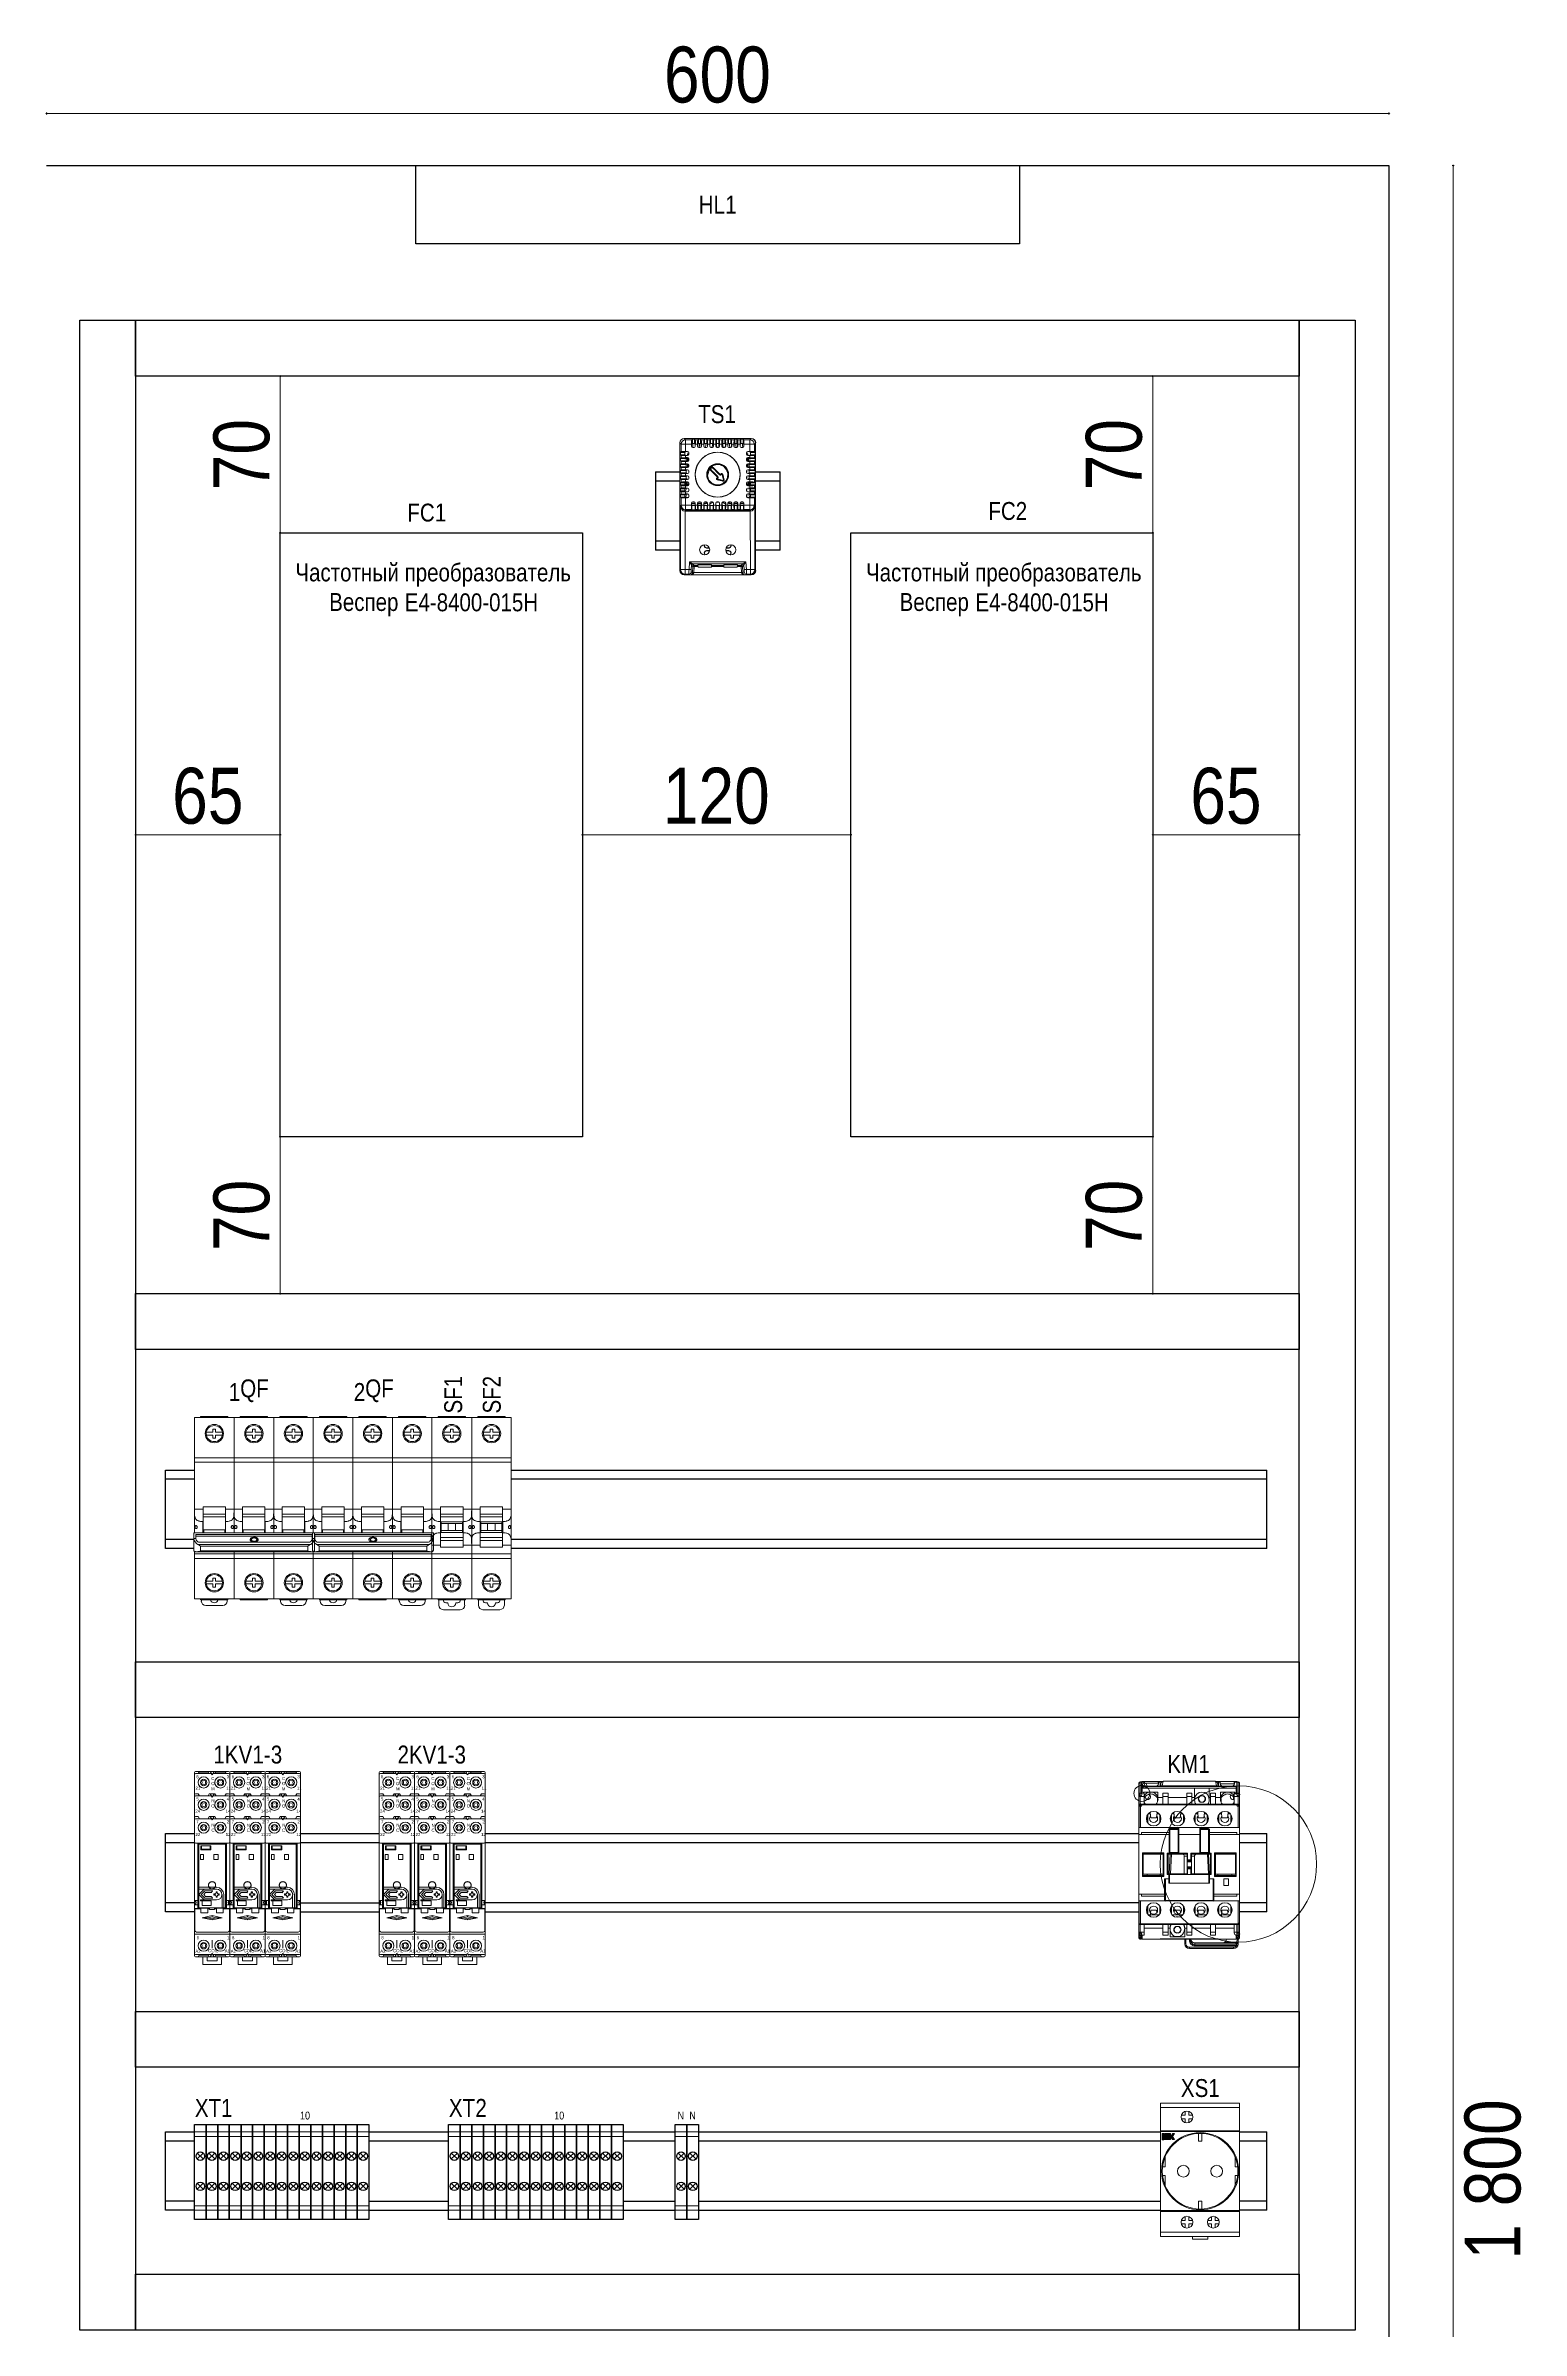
# Model space of a CAD drawing. Header units: millimetres. Extents: x -6000 to 26000, y -6000 to 26000.
# Drawn here: x 77.2 to 168.9, y -3086.6 to -2944.5 of the extents above; entities that cross this region are included whole.
import ezdxf

# ---------------------------------------------------------------- set-up
doc = ezdxf.new("R2010")
doc.units = ezdxf.units.MM
doc.header["$MEASUREMENT"] = 0
doc.linetypes.add('HIDDEN2', pattern=[2.38125, 1.5875, -0.79375])
for name, color, linetype, lineweight in [('Чертеж и Рисунок_Ном._пера__1', 7, 'Continuous', 15), ('Чертеж и Рисунок_Ном._пера__2', 8, 'Continuous', 15), ('Чертеж и Рисунок_Ном._пера__21', 7, 'Continuous', 30), ('Чертеж и Рисунок_Ном._пера__7', 7, 'Continuous', 15)]:
    doc.layers.add(name, color=color, linetype=linetype, lineweight=lineweight)
for name, color, linetype, lineweight, true_color in [('Чертеж и Рисунок_Ном._пера__25', 7, 'Continuous', 0, 0x5555ff), ('Чертеж и Рисунок_Ном._пера__65', 7, 'Continuous', 40, 0x83aefe), ('Чертеж и Рисунок_Ном._пера__8', 7, 'Continuous', 15, 0xa80f02), ('Чертеж и Рисунок_Ном._пера__85', 7, 'Continuous', 5, 0x66b7ff), ('Чертеж и Рисунок_Ном._пера__9', 7, 'Continuous', 15, 0x3dad99)]:
    doc.layers.add(name, color=color, linetype=linetype, lineweight=lineweight, true_color=true_color)
doc.styles.add('СГЕНЕРИР_СТИЛЬ_1', font='ARIALN.TTF')
doc.styles.add('СГЕНЕРИР_СТИЛЬ_3', font='arial.ttf')

msp = doc.modelspace()

# ---------------------------------------------------------------- hatches: boundary and pattern name
at = {"layer": 'Чертеж и Рисунок_Ном._пера__2', "linetype": 'Continuous', "lineweight": 15}
msp.add_hatch(color=8, dxfattribs=at).paths.add_polyline_path([(146.73, -3074.35), (146.73, -3074.45), (146.97, -3074.45), (146.97, -3074.35)])
at = {"layer": 'Чертеж и Рисунок_Ном._пера__8', "linetype": 'Continuous', "lineweight": 15, "true_color": 0xa80f02}
for points in [[(146.69, -3074.45), (146.69, -3074.35), (146.59, -3074.35), (146.59, -3074.45)], [(146.69, -3074.48), (146.59, -3074.48), (146.59, -3074.73), (146.69, -3074.73)], [(146.72, -3074.48), (146.72, -3074.72), (146.97, -3074.72), (146.97, -3074.62), (146.83, -3074.62), (146.83, -3074.59), (146.97, -3074.59), (146.97, -3074.48)], [(147, -3074.72), (147.1, -3074.72), (147.1, -3074.59), (147.14, -3074.59), (147.23, -3074.72), (147.35, -3074.72), (147.23, -3074.54), (147.35, -3074.35), (147.23, -3074.35), (147.14, -3074.49), (147.1, -3074.49), (147.1, -3074.35), (147, -3074.35)]]:
    msp.add_hatch(color=14, dxfattribs=at).paths.add_polyline_path(points)

# ---------------------------------------------------------------- linework, layer by layer
at = {"layer": 'Чертеж и Рисунок_Ном._пера__1', "color": 7, "linetype": 'Continuous', "lineweight": 15}
for p, q in [((86.42, -3074.25), (87.15, -3074.25)), ((86.42, -3074.53), (87.15, -3074.53)), ((87.15, -3074.25), (87.87, -3074.25)), ((87.15, -3074.53), (87.87, -3074.53)), ((87.87, -3074.25), (88.59, -3074.25)), ((87.87, -3074.53), (88.59, -3074.53)), ((88.59, -3074.25), (89.32, -3074.25)), ((88.59, -3074.53), (89.32, -3074.53)), ((89.32, -3074.25), (90.04, -3074.25)), ((89.32, -3074.53), (90.04, -3074.53)), ((90.04, -3074.25), (90.76, -3074.25)), ((90.04, -3074.53), (90.76, -3074.53)), ((90.76, -3074.25), (91.49, -3074.25)), ((90.76, -3074.53), (91.49, -3074.53)), ((91.49, -3074.25), (92.21, -3074.25)), ((91.49, -3074.53), (92.21, -3074.53)), ((92.21, -3074.25), (92.93, -3074.25)), ((92.21, -3074.53), (92.93, -3074.53)), ((92.93, -3074.25), (93.66, -3074.25)), ((92.93, -3074.53), (93.66, -3074.53)), ((93.66, -3074.25), (94.38, -3074.25)), ((93.66, -3074.53), (94.38, -3074.53)), ((94.38, -3074.25), (95.1, -3074.25)), ((94.38, -3074.53), (95.1, -3074.53)), ((95.1, -3074.25), (95.83, -3074.25)), ((95.1, -3074.53), (95.83, -3074.53)), ((95.83, -3074.25), (96.55, -3074.25)), ((95.83, -3074.53), (96.55, -3074.53)), ((96.55, -3074.25), (97.27, -3074.25)), ((96.55, -3074.53), (97.27, -3074.53)), ((102.22, -3074.25), (102.94, -3074.25)), ((102.22, -3074.53), (102.94, -3074.53)), ((102.94, -3074.25), (103.66, -3074.25)), ((102.94, -3074.53), (103.66, -3074.53)), ((103.66, -3074.25), (104.39, -3074.25)), ((103.66, -3074.53), (104.39, -3074.53)), ((104.39, -3074.25), (105.11, -3074.25)), ((104.39, -3074.53), (105.11, -3074.53)), ((105.11, -3074.25), (105.83, -3074.25)), ((105.11, -3074.53), (105.83, -3074.53)), ((105.83, -3074.25), (106.56, -3074.25)), ((105.83, -3074.53), (106.56, -3074.53)), ((106.56, -3074.25), (107.28, -3074.25)), ((106.56, -3074.53), (107.28, -3074.53)), ((107.28, -3074.25), (108, -3074.25)), ((107.28, -3074.53), (108, -3074.53)), ((108, -3074.25), (108.73, -3074.25)), ((108, -3074.53), (108.73, -3074.53)), ((108.73, -3074.25), (109.45, -3074.25)), ((108.73, -3074.53), (109.45, -3074.53)), ((109.45, -3074.25), (110.17, -3074.25)), ((109.45, -3074.53), (110.17, -3074.53)), ((110.17, -3074.25), (110.9, -3074.25)), ((110.17, -3074.53), (110.9, -3074.53)), ((110.9, -3074.25), (111.62, -3074.25)), ((110.9, -3074.53), (111.62, -3074.53)), ((111.62, -3074.25), (112.34, -3074.25)), ((111.62, -3074.53), (112.34, -3074.53)), ((112.34, -3074.25), (113.07, -3074.25)), ((112.34, -3074.53), (113.07, -3074.53)), ((116.31, -3074.25), (117.04, -3074.25)), ((116.31, -3074.53), (117.04, -3074.53)), ((117.04, -3074.25), (117.76, -3074.25)), ((117.04, -3074.53), (117.76, -3074.53)), ((86.42, -3078.84), (87.15, -3078.84)), ((86.42, -3079.12), (87.15, -3079.12)), ((87.15, -3078.84), (87.87, -3078.84)), ((87.15, -3079.12), (87.87, -3079.12)), ((87.87, -3078.84), (88.59, -3078.84)), ((87.87, -3079.12), (88.59, -3079.12)), ((88.59, -3078.84), (89.32, -3078.84)), ((88.59, -3079.12), (89.32, -3079.12)), ((89.32, -3078.84), (90.04, -3078.84)), ((89.32, -3079.12), (90.04, -3079.12)), ((90.04, -3078.84), (90.76, -3078.84)), ((90.04, -3079.12), (90.76, -3079.12)), ((90.76, -3078.84), (91.49, -3078.84)), ((90.76, -3079.12), (91.49, -3079.12)), ((91.49, -3078.84), (92.21, -3078.84)), ((91.49, -3079.12), (92.21, -3079.12)), ((92.21, -3078.84), (92.93, -3078.84)), ((92.21, -3079.12), (92.93, -3079.12)), ((92.93, -3078.84), (93.66, -3078.84)), ((92.93, -3079.12), (93.66, -3079.12)), ((93.66, -3078.84), (94.38, -3078.84)), ((93.66, -3079.12), (94.38, -3079.12)), ((94.38, -3078.84), (95.1, -3078.84)), ((94.38, -3079.12), (95.1, -3079.12)), ((95.1, -3078.84), (95.83, -3078.84)), ((95.1, -3079.12), (95.83, -3079.12)), ((95.83, -3078.84), (96.55, -3078.84)), ((95.83, -3079.12), (96.55, -3079.12)), ((96.55, -3078.84), (97.27, -3078.84)), ((96.55, -3079.12), (97.27, -3079.12)), ((102.22, -3078.84), (102.94, -3078.84)), ((102.22, -3079.12), (102.94, -3079.12)), ((102.94, -3078.84), (103.66, -3078.84)), ((102.94, -3079.12), (103.66, -3079.12)), ((103.66, -3078.84), (104.39, -3078.84)), ((103.66, -3079.12), (104.39, -3079.12)), ((104.39, -3078.84), (105.11, -3078.84)), ((104.39, -3079.12), (105.11, -3079.12)), ((105.11, -3078.84), (105.83, -3078.84)), ((105.11, -3079.12), (105.83, -3079.12)), ((105.83, -3078.84), (106.56, -3078.84)), ((105.83, -3079.12), (106.56, -3079.12)), ((106.56, -3078.84), (107.28, -3078.84)), ((106.56, -3079.12), (107.28, -3079.12)), ((107.28, -3078.84), (108, -3078.84)), ((107.28, -3079.12), (108, -3079.12)), ((108, -3078.84), (108.73, -3078.84)), ((108, -3079.12), (108.73, -3079.12)), ((108.73, -3078.84), (109.45, -3078.84)), ((108.73, -3079.12), (109.45, -3079.12)), ((109.45, -3078.84), (110.17, -3078.84)), ((109.45, -3079.12), (110.17, -3079.12)), ((110.17, -3078.84), (110.9, -3078.84)), ((110.17, -3079.12), (110.9, -3079.12)), ((110.9, -3078.84), (111.62, -3078.84)), ((110.9, -3079.12), (111.62, -3079.12)), ((111.62, -3078.84), (112.34, -3078.84)), ((111.62, -3079.12), (112.34, -3079.12)), ((112.34, -3078.84), (113.07, -3078.84)), ((112.34, -3079.12), (113.07, -3079.12)), ((116.31, -3078.84), (117.04, -3078.84)), ((116.31, -3079.12), (117.04, -3079.12)), ((117.04, -3078.84), (117.76, -3078.84)), ((117.04, -3079.12), (117.76, -3079.12))]:
    msp.add_line(p, q, dxfattribs=at)
at = {"layer": 'Чертеж и Рисунок_Ном._пера__2', "color": 8, "linetype": 'Continuous', "lineweight": 15}
msp.add_lwpolyline([(146.73, -3074.45), (146.97, -3074.45), (146.97, -3074.35), (146.73, -3074.35)], close=True, dxfattribs=at)
at = {"layer": 'Чертеж и Рисунок_Ном._пера__21', "color": 7, "linetype": 'Continuous', "lineweight": 30}
for p, q in [((77.23, -2951.99), (160.67, -2951.99)), ((100.18, -2951.99), (137.72, -2951.99)), ((100.18, -2956.86), (100.18, -2951.99)), ((137.72, -2951.99), (137.72, -2956.86)), ((160.67, -2951.99), (160.67, -3202.37)), ((137.72, -2956.86), (100.18, -2956.86)), ((79.3, -3086.58), (79.3, -2961.61)), ((79.3, -2961.61), (82.77, -2961.61)), ((82.77, -2961.61), (155.1, -2961.61)), ((82.77, -2965.09), (82.77, -2961.61)), ((82.77, -2961.61), (82.77, -3086.58)), ((155.1, -2961.61), (155.1, -2965.09)), ((155.1, -3086.58), (155.1, -2961.61)), ((155.1, -2961.61), (158.58, -2961.61)), ((158.58, -2961.61), (158.58, -3086.58)), ((155.1, -2965.09), (82.77, -2965.09)), ((115.08, -2971.04), (116.59, -2971.04)), ((115.08, -2971.04), (115.08, -2975.9)), ((121.31, -2971.04), (122.83, -2971.04)), ((122.83, -2975.9), (122.83, -2971.04)), ((115.08, -2971.59), (116.59, -2971.59)), ((121.31, -2971.59), (122.83, -2971.59)), ((91.76, -2974.82), (110.54, -2974.82)), ((91.76, -3012.37), (91.76, -2974.82)), ((110.54, -2974.82), (110.54, -3012.37)), ((116.59, -2975.35), (115.08, -2975.35)), ((122.83, -2975.35), (121.31, -2975.35)), ((127.23, -2974.82), (146, -2974.82)), ((127.23, -3012.37), (127.23, -2974.82)), ((146, -2974.82), (146, -3012.37)), ((116.59, -2975.9), (115.08, -2975.9)), ((122.83, -2975.9), (121.31, -2975.9)), ((110.54, -3012.37), (91.76, -3012.37)), ((146, -3012.37), (127.23, -3012.37)), ((82.77, -3022.13), (155.1, -3022.13)), ((82.77, -3025.61), (82.77, -3022.13)), ((155.1, -3022.13), (155.1, -3025.61)), ((155.1, -3025.61), (82.77, -3025.61)), ((84.62, -3033.1), (86.42, -3033.1)), ((84.62, -3037.97), (84.62, -3033.1)), ((84.62, -3033.65), (86.42, -3033.65)), ((106.12, -3033.1), (153.09, -3033.1)), ((106.12, -3033.65), (153.09, -3033.65)), ((153.09, -3037.97), (153.09, -3033.1)), ((86.39, -3037.41), (84.62, -3037.41)), ((86.38, -3037.97), (84.62, -3037.97)), ((153.09, -3037.41), (106.11, -3037.41)), ((153.09, -3037.97), (106.12, -3037.97)), ((82.77, -3045.01), (155.1, -3045.01)), ((82.77, -3048.49), (82.77, -3045.01)), ((155.1, -3045.01), (155.1, -3048.49)), ((155.1, -3048.49), (82.77, -3048.49)), ((84.62, -3055.69), (86.42, -3055.69)), ((84.62, -3060.56), (84.62, -3055.69)), ((84.62, -3056.25), (86.42, -3056.25)), ((93.02, -3055.69), (97.91, -3055.69)), ((93.02, -3056.25), (97.91, -3056.25)), ((104.5, -3055.69), (145.13, -3055.69)), ((104.5, -3056.25), (145.13, -3056.25)), ((151.39, -3055.69), (153.09, -3055.69)), ((151.39, -3056.25), (153.09, -3056.25)), ((153.09, -3060.56), (153.09, -3055.69)), ((86.39, -3060), (84.62, -3060)), ((86.38, -3060.56), (84.62, -3060.56)), ((93, -3060.56), (97.93, -3060.56)), ((93.02, -3060), (97.91, -3060)), ((145.14, -3060), (104.5, -3060)), ((104.5, -3060.56), (145.13, -3060.56)), ((153.09, -3060), (151.39, -3060)), ((153.09, -3060.56), (151.39, -3060.56)), ((82.77, -3066.75), (155.1, -3066.75)), ((82.77, -3070.23), (82.77, -3066.75)), ((155.1, -3066.75), (155.1, -3070.23)), ((155.1, -3070.23), (82.77, -3070.23)), ((86.42, -3079.69), (86.42, -3073.78)), ((86.42, -3073.78), (87.15, -3073.78)), ((87.15, -3073.78), (87.15, -3079.69)), ((87.15, -3079.69), (87.15, -3073.78)), ((87.15, -3073.78), (87.87, -3073.78)), ((87.87, -3073.78), (87.87, -3079.69)), ((87.87, -3079.69), (87.87, -3073.78)), ((87.87, -3073.78), (88.59, -3073.78)), ((88.59, -3073.78), (88.59, -3079.69)), ((88.59, -3079.69), (88.59, -3073.78)), ((88.59, -3073.78), (89.32, -3073.78)), ((89.32, -3073.78), (89.32, -3079.69)), ((89.32, -3079.69), (89.32, -3073.78)), ((89.32, -3073.78), (90.04, -3073.78)), ((90.04, -3073.78), (90.04, -3079.69)), ((90.04, -3079.69), (90.04, -3073.78)), ((90.04, -3073.78), (90.76, -3073.78)), ((90.76, -3073.78), (90.76, -3079.69)), ((90.76, -3079.69), (90.76, -3073.78)), ((90.76, -3073.78), (91.49, -3073.78)), ((91.49, -3073.78), (91.49, -3079.69)), ((91.49, -3079.69), (91.49, -3073.78)), ((91.49, -3073.78), (92.21, -3073.78)), ((92.21, -3073.78), (92.21, -3079.69)), ((92.21, -3079.69), (92.21, -3073.78)), ((92.21, -3073.78), (92.93, -3073.78)), ((92.93, -3073.78), (92.93, -3079.69)), ((92.93, -3079.69), (92.93, -3073.78)), ((92.93, -3073.78), (93.66, -3073.78)), ((93.66, -3073.78), (93.66, -3079.69)), ((93.66, -3079.69), (93.66, -3073.78)), ((93.66, -3073.78), (94.38, -3073.78)), ((94.38, -3073.78), (94.38, -3079.69)), ((94.38, -3079.69), (94.38, -3073.78)), ((94.38, -3073.78), (95.1, -3073.78)), ((95.1, -3073.78), (95.1, -3079.69)), ((95.1, -3079.69), (95.1, -3073.78)), ((95.1, -3073.78), (95.83, -3073.78)), ((95.83, -3073.78), (95.83, -3079.69)), ((95.83, -3079.69), (95.83, -3073.78)), ((95.83, -3073.78), (96.55, -3073.78)), ((96.55, -3073.78), (96.55, -3079.69)), ((96.55, -3079.69), (96.55, -3073.78)), ((96.55, -3073.78), (97.27, -3073.78)), ((97.27, -3073.78), (97.27, -3079.69)), ((102.22, -3079.69), (102.22, -3073.78)), ((102.22, -3073.78), (102.94, -3073.78)), ((102.94, -3073.78), (102.94, -3079.69)), ((102.94, -3079.69), (102.94, -3073.78)), ((102.94, -3073.78), (103.66, -3073.78)), ((103.66, -3073.78), (103.66, -3079.69)), ((103.66, -3079.69), (103.66, -3073.78)), ((103.66, -3073.78), (104.39, -3073.78)), ((104.39, -3073.78), (104.39, -3079.69)), ((104.39, -3079.69), (104.39, -3073.78)), ((104.39, -3073.78), (105.11, -3073.78)), ((105.11, -3073.78), (105.11, -3079.69)), ((105.11, -3079.69), (105.11, -3073.78)), ((105.11, -3073.78), (105.83, -3073.78)), ((105.83, -3073.78), (105.83, -3079.69)), ((105.83, -3079.69), (105.83, -3073.78)), ((105.83, -3073.78), (106.56, -3073.78)), ((106.56, -3073.78), (106.56, -3079.69)), ((106.56, -3079.69), (106.56, -3073.78)), ((106.56, -3073.78), (107.28, -3073.78)), ((107.28, -3073.78), (107.28, -3079.69)), ((107.28, -3079.69), (107.28, -3073.78)), ((107.28, -3073.78), (108, -3073.78)), ((108, -3073.78), (108, -3079.69)), ((108, -3079.69), (108, -3073.78)), ((108, -3073.78), (108.73, -3073.78)), ((108.73, -3073.78), (108.73, -3079.69)), ((108.73, -3079.69), (108.73, -3073.78)), ((108.73, -3073.78), (109.45, -3073.78)), ((109.45, -3073.78), (109.45, -3079.69)), ((109.45, -3079.69), (109.45, -3073.78)), ((109.45, -3073.78), (110.17, -3073.78)), ((110.17, -3073.78), (110.17, -3079.69)), ((110.17, -3079.69), (110.17, -3073.78)), ((110.17, -3073.78), (110.9, -3073.78)), ((110.9, -3073.78), (110.9, -3079.69)), ((110.9, -3079.69), (110.9, -3073.78)), ((110.9, -3073.78), (111.62, -3073.78)), ((111.62, -3073.78), (111.62, -3079.69)), ((111.62, -3079.69), (111.62, -3073.78)), ((111.62, -3073.78), (112.34, -3073.78)), ((112.34, -3073.78), (112.34, -3079.69)), ((112.34, -3079.69), (112.34, -3073.78)), ((112.34, -3073.78), (113.07, -3073.78)), ((113.07, -3073.78), (113.07, -3079.69)), ((116.31, -3079.69), (116.31, -3073.78)), ((116.31, -3073.78), (117.04, -3073.78)), ((117.04, -3073.78), (117.04, -3079.69)), ((117.04, -3079.69), (117.04, -3073.78)), ((117.04, -3073.78), (117.76, -3073.78)), ((117.76, -3073.78), (117.76, -3079.69)), ((84.62, -3074.25), (86.42, -3074.25)), ((84.62, -3079.12), (84.62, -3074.25)), ((84.62, -3074.81), (86.42, -3074.81)), ((97.27, -3074.25), (102.22, -3074.25)), ((97.27, -3074.81), (102.22, -3074.81)), ((113.07, -3074.25), (116.31, -3074.25)), ((113.07, -3074.81), (116.31, -3074.81)), ((117.76, -3074.25), (146.48, -3074.25)), ((117.76, -3074.81), (146.48, -3074.81)), ((151.39, -3074.25), (153.09, -3074.25)), ((151.39, -3074.81), (153.09, -3074.81)), ((153.09, -3079.12), (153.09, -3074.25)), ((86.97, -3075.56), (86.6, -3075.93)), ((86.6, -3075.56), (86.97, -3075.93)), ((87.7, -3075.56), (87.32, -3075.93)), ((87.32, -3075.56), (87.7, -3075.93)), ((88.42, -3075.56), (88.05, -3075.93)), ((88.05, -3075.56), (88.42, -3075.93)), ((89.14, -3075.56), (88.77, -3075.93)), ((88.77, -3075.56), (89.14, -3075.93)), ((89.87, -3075.56), (89.49, -3075.93)), ((89.49, -3075.56), (89.87, -3075.93)), ((90.59, -3075.56), (90.21, -3075.93)), ((90.21, -3075.56), (90.59, -3075.93)), ((91.31, -3075.56), (90.94, -3075.93)), ((90.94, -3075.56), (91.31, -3075.93)), ((92.04, -3075.56), (91.66, -3075.93)), ((91.66, -3075.56), (92.04, -3075.93)), ((92.76, -3075.56), (92.38, -3075.93)), ((92.38, -3075.56), (92.76, -3075.93)), ((93.48, -3075.56), (93.11, -3075.93)), ((93.11, -3075.56), (93.48, -3075.93)), ((94.2, -3075.56), (93.83, -3075.93)), ((93.83, -3075.56), (94.2, -3075.93)), ((94.93, -3075.56), (94.55, -3075.93)), ((94.55, -3075.56), (94.93, -3075.93)), ((95.65, -3075.56), (95.28, -3075.93)), ((95.28, -3075.56), (95.65, -3075.93)), ((96.37, -3075.56), (96, -3075.93)), ((96, -3075.56), (96.37, -3075.93)), ((97.1, -3075.56), (96.72, -3075.93)), ((96.72, -3075.56), (97.1, -3075.93)), ((102.77, -3075.56), (102.39, -3075.93)), ((102.39, -3075.56), (102.77, -3075.93)), ((103.49, -3075.56), (103.12, -3075.93)), ((103.12, -3075.56), (103.49, -3075.93)), ((104.21, -3075.56), (103.84, -3075.93)), ((103.84, -3075.56), (104.21, -3075.93)), ((104.94, -3075.56), (104.56, -3075.93)), ((104.56, -3075.56), (104.94, -3075.93)), ((105.66, -3075.56), (105.29, -3075.93)), ((105.29, -3075.56), (105.66, -3075.93)), ((106.38, -3075.56), (106.01, -3075.93)), ((106.01, -3075.56), (106.38, -3075.93)), ((107.11, -3075.56), (106.73, -3075.93)), ((106.73, -3075.56), (107.11, -3075.93)), ((107.83, -3075.56), (107.46, -3075.93)), ((107.46, -3075.56), (107.83, -3075.93)), ((108.55, -3075.56), (108.18, -3075.93)), ((108.18, -3075.56), (108.55, -3075.93)), ((109.28, -3075.56), (108.9, -3075.93)), ((108.9, -3075.56), (109.28, -3075.93)), ((110, -3075.56), (109.62, -3075.93)), ((109.62, -3075.56), (110, -3075.93)), ((110.72, -3075.56), (110.35, -3075.93)), ((110.35, -3075.56), (110.72, -3075.93)), ((111.45, -3075.56), (111.07, -3075.93)), ((111.07, -3075.56), (111.45, -3075.93)), ((112.17, -3075.56), (111.79, -3075.93)), ((111.79, -3075.56), (112.17, -3075.93)), ((112.89, -3075.56), (112.52, -3075.93)), ((112.52, -3075.56), (112.89, -3075.93)), ((116.86, -3075.56), (116.49, -3075.93)), ((116.49, -3075.56), (116.86, -3075.93)), ((117.59, -3075.56), (117.21, -3075.93)), ((117.21, -3075.56), (117.59, -3075.93)), ((86.97, -3077.44), (86.6, -3077.81)), ((86.6, -3077.44), (86.97, -3077.81)), ((87.7, -3077.44), (87.32, -3077.81)), ((87.32, -3077.44), (87.7, -3077.81)), ((88.42, -3077.44), (88.05, -3077.81)), ((88.05, -3077.44), (88.42, -3077.81)), ((89.14, -3077.44), (88.77, -3077.81)), ((88.77, -3077.44), (89.14, -3077.81)), ((89.87, -3077.44), (89.49, -3077.81)), ((89.49, -3077.44), (89.87, -3077.81)), ((90.59, -3077.44), (90.21, -3077.81)), ((90.21, -3077.44), (90.59, -3077.81)), ((91.31, -3077.44), (90.94, -3077.81)), ((90.94, -3077.44), (91.31, -3077.81)), ((92.04, -3077.44), (91.66, -3077.81)), ((91.66, -3077.44), (92.04, -3077.81)), ((92.76, -3077.44), (92.38, -3077.81)), ((92.38, -3077.44), (92.76, -3077.81)), ((93.48, -3077.44), (93.11, -3077.81)), ((93.11, -3077.44), (93.48, -3077.81)), ((94.2, -3077.44), (93.83, -3077.81)), ((93.83, -3077.44), (94.2, -3077.81)), ((94.93, -3077.44), (94.55, -3077.81)), ((94.55, -3077.44), (94.93, -3077.81)), ((95.65, -3077.44), (95.28, -3077.81)), ((95.28, -3077.44), (95.65, -3077.81)), ((96.37, -3077.44), (96, -3077.81)), ((96, -3077.44), (96.37, -3077.81)), ((97.1, -3077.44), (96.72, -3077.81)), ((96.72, -3077.44), (97.1, -3077.81)), ((102.77, -3077.44), (102.39, -3077.81)), ((102.39, -3077.44), (102.77, -3077.81)), ((103.49, -3077.44), (103.12, -3077.81)), ((103.12, -3077.44), (103.49, -3077.81)), ((104.21, -3077.44), (103.84, -3077.81)), ((103.84, -3077.44), (104.21, -3077.81)), ((104.94, -3077.44), (104.56, -3077.81)), ((104.56, -3077.44), (104.94, -3077.81)), ((105.66, -3077.44), (105.29, -3077.81)), ((105.29, -3077.44), (105.66, -3077.81)), ((106.38, -3077.44), (106.01, -3077.81)), ((106.01, -3077.44), (106.38, -3077.81)), ((107.11, -3077.44), (106.73, -3077.81)), ((106.73, -3077.44), (107.11, -3077.81)), ((107.83, -3077.44), (107.46, -3077.81)), ((107.46, -3077.44), (107.83, -3077.81)), ((108.55, -3077.44), (108.18, -3077.81)), ((108.18, -3077.44), (108.55, -3077.81)), ((109.28, -3077.44), (108.9, -3077.81)), ((108.9, -3077.44), (109.28, -3077.81)), ((110, -3077.44), (109.62, -3077.81)), ((109.62, -3077.44), (110, -3077.81)), ((110.72, -3077.44), (110.35, -3077.81)), ((110.35, -3077.44), (110.72, -3077.81)), ((111.45, -3077.44), (111.07, -3077.81)), ((111.07, -3077.44), (111.45, -3077.81)), ((112.17, -3077.44), (111.79, -3077.81)), ((111.79, -3077.44), (112.17, -3077.81)), ((112.89, -3077.44), (112.52, -3077.81)), ((112.52, -3077.44), (112.89, -3077.81)), ((116.86, -3077.44), (116.49, -3077.81)), ((116.49, -3077.44), (116.86, -3077.81)), ((117.59, -3077.44), (117.21, -3077.81)), ((117.21, -3077.44), (117.59, -3077.81)), ((86.39, -3078.56), (84.62, -3078.56)), ((86.38, -3079.12), (84.62, -3079.12)), ((97.27, -3078.56), (102.22, -3078.56)), ((97.27, -3079.12), (102.22, -3079.12)), ((113.07, -3078.56), (116.31, -3078.56)), ((113.07, -3079.12), (116.31, -3079.12)), ((117.76, -3078.56), (146.48, -3078.56)), ((117.76, -3079.12), (146.48, -3079.12)), ((153.09, -3078.56), (151.39, -3078.56)), ((153.09, -3079.12), (151.39, -3079.12)), ((87.15, -3079.69), (86.42, -3079.69)), ((87.87, -3079.69), (87.15, -3079.69)), ((88.59, -3079.69), (87.87, -3079.69)), ((89.32, -3079.69), (88.59, -3079.69)), ((90.04, -3079.69), (89.32, -3079.69)), ((90.76, -3079.69), (90.04, -3079.69)), ((91.49, -3079.69), (90.76, -3079.69)), ((92.21, -3079.69), (91.49, -3079.69)), ((92.93, -3079.69), (92.21, -3079.69)), ((93.66, -3079.69), (92.93, -3079.69)), ((94.38, -3079.69), (93.66, -3079.69)), ((95.1, -3079.69), (94.38, -3079.69)), ((95.83, -3079.69), (95.1, -3079.69)), ((96.55, -3079.69), (95.83, -3079.69)), ((97.27, -3079.69), (96.55, -3079.69)), ((102.94, -3079.69), (102.22, -3079.69)), ((103.66, -3079.69), (102.94, -3079.69)), ((104.39, -3079.69), (103.66, -3079.69)), ((105.11, -3079.69), (104.39, -3079.69)), ((105.83, -3079.69), (105.11, -3079.69)), ((106.56, -3079.69), (105.83, -3079.69)), ((107.28, -3079.69), (106.56, -3079.69)), ((108, -3079.69), (107.28, -3079.69)), ((108.73, -3079.69), (108, -3079.69)), ((109.45, -3079.69), (108.73, -3079.69)), ((110.17, -3079.69), (109.45, -3079.69)), ((110.9, -3079.69), (110.17, -3079.69)), ((111.62, -3079.69), (110.9, -3079.69)), ((112.34, -3079.69), (111.62, -3079.69)), ((113.07, -3079.69), (112.34, -3079.69)), ((117.04, -3079.69), (116.31, -3079.69)), ((117.76, -3079.69), (117.04, -3079.69)), ((82.77, -3083.1), (155.1, -3083.1)), ((82.77, -3086.58), (82.77, -3083.1)), ((155.1, -3083.1), (155.1, -3086.58)), ((82.77, -3086.58), (79.3, -3086.58)), ((155.1, -3086.58), (82.77, -3086.58)), ((158.58, -3086.58), (155.1, -3086.58))]:
    msp.add_line(p, q, dxfattribs=at)
for centre in [(86.79, -3075.75), (87.51, -3075.75), (88.23, -3075.75), (88.96, -3075.75), (89.68, -3075.75), (90.4, -3075.75), (91.13, -3075.75), (91.85, -3075.75), (92.57, -3075.75), (93.29, -3075.75), (94.02, -3075.75), (94.74, -3075.75), (95.46, -3075.75), (96.19, -3075.75), (96.91, -3075.75), (102.58, -3075.75), (103.3, -3075.75), (104.03, -3075.75), (104.75, -3075.75), (105.47, -3075.75), (106.2, -3075.75), (106.92, -3075.75), (107.64, -3075.75), (108.37, -3075.75), (109.09, -3075.75), (109.81, -3075.75), (110.53, -3075.75), (111.26, -3075.75), (111.98, -3075.75), (112.7, -3075.75), (116.67, -3075.75), (117.4, -3075.75), (86.79, -3077.63), (87.51, -3077.63), (88.23, -3077.63), (88.96, -3077.63), (89.68, -3077.63), (90.4, -3077.63), (91.13, -3077.63), (91.85, -3077.63), (92.57, -3077.63), (93.29, -3077.63), (94.02, -3077.63), (94.74, -3077.63), (95.46, -3077.63), (96.19, -3077.63), (96.91, -3077.63), (102.58, -3077.63), (103.3, -3077.63), (104.03, -3077.63), (104.75, -3077.63), (105.47, -3077.63), (106.2, -3077.63), (106.92, -3077.63), (107.64, -3077.63), (108.37, -3077.63), (109.09, -3077.63), (109.81, -3077.63), (110.53, -3077.63), (111.26, -3077.63), (111.98, -3077.63), (112.7, -3077.63), (116.67, -3077.63), (117.4, -3077.63)]:
    msp.add_circle(centre, 0.265, dxfattribs=at)
at = {"layer": 'Чертеж и Рисунок_Ном._пера__65', "color": 161, "linetype": 'Continuous', "lineweight": 40, "true_color": 0x83aefe}
for p, q in [((77.27, -2948.72), (77.2, -2948.79)), ((160.64, -2948.79), (160.71, -2948.72)), ((164.71, -2952.03), (164.64, -2951.96)), ((91.8, -2965.12), (91.73, -2965.05)), ((146.03, -2965.12), (145.96, -2965.05)), ((91.73, -2974.79), (91.8, -2974.86)), ((145.96, -2974.79), (146.03, -2974.86)), ((82.81, -2993.56), (82.74, -2993.63)), ((91.73, -2993.63), (91.8, -2993.56)), ((110.57, -2993.56), (110.5, -2993.63)), ((127.19, -2993.63), (127.26, -2993.56)), ((146.03, -2993.56), (145.96, -2993.63)), ((155.07, -2993.63), (155.14, -2993.56)), ((91.8, -3012.41), (91.73, -3012.34)), ((146.03, -3012.41), (145.96, -3012.34)), ((91.73, -3022.09), (91.8, -3022.16)), ((145.96, -3022.09), (146.03, -3022.16))]:
    msp.add_line(p, q, dxfattribs=at)
at = {"layer": 'Чертеж и Рисунок_Ном._пера__7', "color": 7, "linetype": 'Continuous', "lineweight": 15}
for p, q in [((116.59, -2977.16), (116.59, -2969.24)), ((116.59, -2969.24), (116.67, -2969.32)), ((116.59, -2969.24), (116.59, -2977.16)), ((116.67, -2969.78), (116.63, -2969.83)), ((116.91, -2969.83), (116.63, -2969.83)), ((116.63, -2969.97), (116.63, -2969.83)), ((116.63, -2969.97), (116.67, -2970.01)), ((116.63, -2969.97), (116.91, -2969.97)), ((116.67, -2969.32), (116.67, -2969.78)), ((116.67, -2969.32), (116.95, -2969.32)), ((116.67, -2970.16), (116.67, -2970.01)), ((116.87, -2968.96), (116.86, -2968.96)), ((116.87, -2968.96), (116.95, -2969.04)), ((121.03, -2968.96), (116.87, -2968.96)), ((116.95, -2969.78), (116.91, -2969.83)), ((116.91, -2969.97), (116.91, -2969.83)), ((116.91, -2969.97), (116.95, -2970.01)), ((116.95, -2969.04), (116.95, -2969.32)), ((117.33, -2969.04), (116.95, -2969.04)), ((117.33, -2969.32), (116.95, -2969.32)), ((116.95, -2969.32), (116.95, -2969.78)), ((116.95, -2969.78), (117.08, -2969.78)), ((116.95, -2969.78), (117.08, -2969.78)), ((116.95, -2970.15), (116.95, -2970.01)), ((117.08, -2970.01), (116.95, -2970.01)), ((117.08, -2970.01), (116.95, -2970.01)), ((117.08, -2969.78), (117.08, -2969.78)), ((117.08, -2969.91), (117.15, -2969.91)), ((117.08, -2970.01), (117.08, -2969.91)), ((117.09, -2969.93), (117.08, -2969.91)), ((117.08, -2970.01), (117.08, -2970.01)), ((117.15, -2969.93), (117.09, -2969.93)), ((117.09, -2969.93), (117.09, -2970.01)), ((117.15, -2969.85), (117.15, -2969.95)), ((117.15, -2969.85), (117.15, -2969.94)), ((117.15, -2969.85), (117.15, -2969.85)), ((117.15, -2969.94), (117.15, -2969.95)), ((117.38, -2969), (117.33, -2969.04)), ((117.38, -2969.28), (117.33, -2969.32)), ((117.33, -2969.46), (117.33, -2969.32)), ((117.33, -2969.45), (117.33, -2969.32)), ((117.33, -2969.45), (117.33, -2969.46)), ((117.38, -2969), (117.38, -2969.28)), ((117.38, -2969), (117.51, -2969)), ((117.38, -2969.28), (117.51, -2969.28)), ((117.4, -2969.52), (117.4, -2969.53)), ((117.49, -2969.52), (117.4, -2969.52)), ((117.49, -2969.53), (117.4, -2969.53)), ((117.41, -2969.44), (117.41, -2969.28)), ((117.49, -2969.53), (117.49, -2969.52)), ((117.51, -2969.28), (117.51, -2969)), ((117.56, -2969.04), (117.51, -2969)), ((117.56, -2969.32), (117.51, -2969.28)), ((117.56, -2969.04), (117.71, -2969.04)), ((117.56, -2969.32), (117.56, -2969.46)), ((117.56, -2969.32), (117.7, -2969.32)), ((117.56, -2969.32), (117.56, -2969.45)), ((117.56, -2969.46), (117.56, -2969.45)), ((117.7, -2969.46), (117.7, -2969.32)), ((117.71, -2969.45), (117.7, -2969.46)), ((117.75, -2969), (117.71, -2969.04)), ((117.75, -2969.28), (117.71, -2969.32)), ((117.71, -2969.45), (117.71, -2969.32)), ((117.75, -2969), (117.75, -2969.28)), ((117.75, -2969), (117.89, -2969)), ((117.75, -2969.28), (117.89, -2969.28)), ((117.78, -2969.52), (117.77, -2969.53)), ((117.87, -2969.53), (117.77, -2969.53)), ((117.86, -2969.52), (117.78, -2969.52)), ((117.82, -2969.44), (117.82, -2969.28)), ((117.87, -2969.53), (117.86, -2969.52)), ((117.89, -2969.28), (117.89, -2969)), ((117.93, -2969.04), (117.89, -2969)), ((117.93, -2969.32), (117.89, -2969.28)), ((117.93, -2969.04), (118.09, -2969.04)), ((117.93, -2969.32), (117.93, -2969.45)), ((117.94, -2969.46), (117.93, -2969.45)), ((117.94, -2969.32), (117.94, -2969.46)), ((117.94, -2969.32), (118.08, -2969.32)), ((118.08, -2969.46), (118.08, -2969.32)), ((118.09, -2969.45), (118.08, -2969.46)), ((118.13, -2969), (118.09, -2969.04)), ((118.13, -2969.28), (118.09, -2969.32)), ((118.09, -2969.45), (118.09, -2969.32)), ((118.12, -2969.51), (118.15, -2969.51)), ((118.13, -2969), (118.13, -2969.28)), ((118.13, -2969), (118.27, -2969)), ((118.13, -2969.28), (118.27, -2969.28)), ((118.16, -2969.52), (118.15, -2969.53)), ((118.25, -2969.53), (118.15, -2969.53)), ((118.24, -2969.52), (118.16, -2969.52)), ((118.22, -2969.44), (118.22, -2969.28)), ((118.25, -2969.53), (118.24, -2969.52)), ((118.27, -2969.28), (118.27, -2969)), ((118.31, -2969.04), (118.27, -2969)), ((118.31, -2969.32), (118.27, -2969.28)), ((118.31, -2969.04), (118.46, -2969.04)), ((118.31, -2969.32), (118.31, -2969.45)), ((118.32, -2969.46), (118.31, -2969.45)), ((118.32, -2969.32), (118.32, -2969.46)), ((118.32, -2969.32), (118.46, -2969.32)), ((118.5, -2969), (118.46, -2969.04)), ((118.5, -2969.28), (118.46, -2969.32)), ((118.46, -2969.46), (118.46, -2969.32)), ((118.46, -2969.45), (118.46, -2969.32)), ((118.46, -2969.45), (118.46, -2969.46)), ((118.5, -2969), (118.5, -2969.28)), ((118.5, -2969), (118.64, -2969)), ((118.5, -2969.28), (118.64, -2969.28)), ((118.53, -2969.51), (118.56, -2969.51)), ((118.53, -2969.52), (118.53, -2969.53)), ((118.62, -2969.52), (118.53, -2969.52)), ((118.62, -2969.53), (118.53, -2969.53)), ((118.62, -2969.53), (118.62, -2969.52)), ((118.63, -2969.44), (118.63, -2969.28)), ((118.64, -2969.28), (118.64, -2969)), ((118.69, -2969.04), (118.64, -2969)), ((118.69, -2969.32), (118.64, -2969.28)), ((118.69, -2969.04), (118.84, -2969.04)), ((118.69, -2969.32), (118.69, -2969.46)), ((118.69, -2969.32), (118.83, -2969.32)), ((118.69, -2969.32), (118.69, -2969.45)), ((118.69, -2969.46), (118.69, -2969.45)), ((118.83, -2969.46), (118.83, -2969.32)), ((118.84, -2969.45), (118.83, -2969.46)), ((118.88, -2969), (118.84, -2969.04)), ((118.88, -2969.28), (118.84, -2969.32)), ((118.84, -2969.45), (118.84, -2969.32)), ((118.87, -2969.29), (118.87, -2969.44)), ((118.88, -2969), (118.88, -2969.28)), ((118.88, -2969), (119.02, -2969)), ((118.88, -2969.28), (119.02, -2969.28)), ((118.91, -2969.52), (118.9, -2969.53)), ((119, -2969.53), (118.9, -2969.53)), ((118.99, -2969.52), (118.91, -2969.52)), ((118.94, -2969.51), (118.97, -2969.51)), ((119, -2969.53), (118.99, -2969.52)), ((119.02, -2969.28), (119.02, -2969)), ((119.06, -2969.04), (119.02, -2969)), ((119.06, -2969.32), (119.02, -2969.28)), ((119.03, -2969.44), (119.03, -2969.29)), ((119.06, -2969.04), (119.22, -2969.04)), ((119.06, -2969.32), (119.06, -2969.45)), ((119.07, -2969.46), (119.06, -2969.45)), ((119.07, -2969.32), (119.07, -2969.46)), ((119.07, -2969.32), (119.21, -2969.32)), ((119.21, -2969.46), (119.21, -2969.32)), ((119.22, -2969.45), (119.21, -2969.46)), ((119.26, -2969), (119.22, -2969.04)), ((119.26, -2969.28), (119.22, -2969.32)), ((119.22, -2969.45), (119.22, -2969.32)), ((119.26, -2969), (119.26, -2969.28)), ((119.26, -2969), (119.4, -2969)), ((119.26, -2969.28), (119.4, -2969.28)), ((119.27, -2969.28), (119.27, -2969.44)), ((119.29, -2969.52), (119.28, -2969.53)), ((119.38, -2969.53), (119.28, -2969.53)), ((119.37, -2969.52), (119.29, -2969.52)), ((119.34, -2969.51), (119.37, -2969.51)), ((119.38, -2969.53), (119.37, -2969.52)), ((119.4, -2969.28), (119.4, -2969)), ((119.44, -2969.04), (119.4, -2969)), ((119.44, -2969.32), (119.4, -2969.28)), ((119.44, -2969.04), (119.59, -2969.04)), ((119.44, -2969.32), (119.44, -2969.45)), ((119.45, -2969.46), (119.44, -2969.45)), ((119.45, -2969.32), (119.45, -2969.46)), ((119.45, -2969.32), (119.58, -2969.32)), ((119.58, -2969.46), (119.58, -2969.32)), ((119.59, -2969.45), (119.58, -2969.46)), ((119.63, -2969), (119.59, -2969.04)), ((119.63, -2969.28), (119.59, -2969.32)), ((119.59, -2969.45), (119.59, -2969.32)), ((119.63, -2969), (119.63, -2969.28)), ((119.63, -2969), (119.77, -2969)), ((119.63, -2969.28), (119.77, -2969.28)), ((119.66, -2969.52), (119.65, -2969.53)), ((119.75, -2969.53), (119.65, -2969.53)), ((119.75, -2969.52), (119.66, -2969.52)), ((119.68, -2969.28), (119.68, -2969.44)), ((119.75, -2969.51), (119.78, -2969.51)), ((119.75, -2969.53), (119.75, -2969.52)), ((119.77, -2969.28), (119.77, -2969)), ((119.82, -2969.04), (119.77, -2969)), ((119.81, -2969.32), (119.77, -2969.28)), ((119.82, -2969.04), (119.97, -2969.04)), ((119.82, -2969.32), (119.82, -2969.46)), ((119.82, -2969.32), (119.96, -2969.32)), ((119.81, -2969.32), (119.81, -2969.45)), ((119.82, -2969.46), (119.81, -2969.45)), ((119.96, -2969.46), (119.96, -2969.32)), ((119.97, -2969.45), (119.96, -2969.46)), ((120.01, -2969), (119.97, -2969.04)), ((120.01, -2969.28), (119.97, -2969.32)), ((119.97, -2969.45), (119.97, -2969.32)), ((120.01, -2969), (120.01, -2969.28)), ((120.01, -2969), (120.15, -2969)), ((120.01, -2969.28), (120.15, -2969.28)), ((120.04, -2969.52), (120.03, -2969.53)), ((120.13, -2969.53), (120.03, -2969.53)), ((120.12, -2969.52), (120.04, -2969.52)), ((120.08, -2969.28), (120.08, -2969.44)), ((120.13, -2969.53), (120.12, -2969.52)), ((120.15, -2969.28), (120.15, -2969)), ((120.19, -2969.04), (120.15, -2969)), ((120.19, -2969.32), (120.15, -2969.28)), ((120.19, -2969.04), (120.34, -2969.04)), ((120.19, -2969.32), (120.19, -2969.45)), ((120.2, -2969.46), (120.19, -2969.45)), ((120.2, -2969.32), (120.2, -2969.46)), ((120.2, -2969.32), (120.34, -2969.32)), ((120.39, -2969), (120.34, -2969.04)), ((120.34, -2969.46), (120.34, -2969.32)), ((120.35, -2969.45), (120.34, -2969.46)), ((120.39, -2969.28), (120.35, -2969.32)), ((120.35, -2969.45), (120.35, -2969.32)), ((120.39, -2969), (120.39, -2969.28)), ((120.39, -2969), (120.53, -2969)), ((120.39, -2969.28), (120.53, -2969.28)), ((120.41, -2969.52), (120.41, -2969.53)), ((120.5, -2969.52), (120.41, -2969.52)), ((120.51, -2969.53), (120.41, -2969.53)), ((120.49, -2969.28), (120.49, -2969.44)), ((120.51, -2969.53), (120.5, -2969.52)), ((120.53, -2969.28), (120.53, -2969)), ((120.57, -2969.04), (120.53, -2969)), ((120.57, -2969.32), (120.53, -2969.28)), ((120.95, -2969.04), (120.57, -2969.04)), ((120.57, -2969.32), (120.57, -2969.45)), ((120.58, -2969.46), (120.57, -2969.45)), ((120.95, -2969.32), (120.58, -2969.32)), ((120.58, -2969.32), (120.58, -2969.46)), ((120.75, -2969.95), (120.75, -2969.85)), ((120.76, -2969.85), (120.75, -2969.85)), ((120.75, -2969.95), (120.76, -2969.94)), ((120.76, -2969.94), (120.76, -2969.85)), ((120.76, -2969.91), (120.82, -2969.91)), ((120.81, -2969.93), (120.76, -2969.93)), ((120.81, -2969.93), (120.82, -2969.91)), ((120.81, -2970.01), (120.81, -2969.93)), ((120.82, -2969.78), (120.95, -2969.78)), ((120.82, -2969.78), (120.95, -2969.78)), ((120.82, -2969.78), (120.82, -2969.78)), ((120.82, -2969.91), (120.82, -2970.01)), ((120.95, -2970.01), (120.82, -2970.01)), ((120.82, -2970.01), (120.82, -2970.01)), ((120.95, -2970.01), (120.82, -2970.01)), ((120.95, -2969.04), (121.03, -2968.96)), ((120.95, -2969.32), (120.95, -2969.04)), ((121.23, -2969.32), (120.95, -2969.32)), ((120.95, -2969.78), (120.95, -2969.32)), ((120.99, -2969.83), (120.95, -2969.78)), ((120.95, -2970.01), (120.99, -2969.97)), ((120.95, -2970.01), (120.95, -2970.15)), ((121.27, -2969.83), (120.99, -2969.83)), ((120.99, -2969.83), (120.99, -2969.97)), ((120.99, -2969.97), (121.27, -2969.97)), ((121.04, -2968.96), (121.03, -2968.96)), ((121.31, -2969.24), (121.23, -2969.32)), ((121.23, -2969.78), (121.23, -2969.32)), ((121.27, -2969.83), (121.23, -2969.78)), ((121.23, -2970.01), (121.27, -2969.97)), ((121.23, -2970.01), (121.23, -2970.16)), ((121.27, -2969.83), (121.27, -2969.97)), ((121.31, -2977.16), (121.31, -2969.24)), ((121.31, -2977.16), (121.31, -2969.24)), ((116.67, -2970.16), (116.63, -2970.2)), ((116.91, -2970.2), (116.63, -2970.2)), ((116.63, -2970.34), (116.63, -2970.2)), ((116.63, -2970.34), (116.67, -2970.38)), ((116.63, -2970.34), (117.03, -2970.34)), ((116.67, -2970.54), (116.63, -2970.58)), ((117, -2970.58), (116.63, -2970.58)), ((116.63, -2970.72), (116.63, -2970.58)), ((116.63, -2970.72), (116.67, -2970.76)), ((116.63, -2970.72), (117, -2970.72)), ((116.67, -2970.91), (116.63, -2970.96)), ((117, -2970.96), (116.63, -2970.96)), ((116.63, -2971.09), (116.63, -2970.96)), ((116.63, -2971.09), (116.67, -2971.14)), ((116.63, -2971.09), (117, -2971.09)), ((116.67, -2971.29), (116.63, -2971.33)), ((117, -2971.33), (116.63, -2971.33)), ((116.63, -2971.47), (116.63, -2971.33)), ((116.63, -2971.47), (116.67, -2971.51)), ((116.63, -2971.47), (117, -2971.47)), ((116.67, -2970.54), (116.67, -2970.38)), ((116.67, -2970.91), (116.67, -2970.76)), ((116.67, -2971.29), (116.67, -2971.14)), ((116.67, -2971.67), (116.67, -2971.51)), ((116.95, -2970.16), (116.91, -2970.2)), ((116.91, -2970.2), (116.91, -2970.23)), ((116.91, -2970.23), (117.03, -2970.23)), ((116.95, -2970.15), (117.08, -2970.15)), ((116.95, -2970.16), (117.08, -2970.16)), ((116.95, -2970.53), (116.95, -2970.39)), ((117.08, -2970.39), (116.95, -2970.39)), ((116.95, -2970.53), (117.08, -2970.53)), ((116.95, -2970.91), (116.95, -2970.77)), ((117.08, -2970.77), (116.95, -2970.77)), ((116.95, -2970.91), (117.08, -2970.91)), ((116.95, -2971.28), (116.95, -2971.14)), ((117.08, -2971.14), (116.95, -2971.14)), ((116.95, -2971.28), (117.08, -2971.28)), ((116.95, -2971.66), (116.95, -2971.52)), ((117.08, -2971.52), (116.95, -2971.52)), ((117.04, -2970.54), (117, -2970.58)), ((117, -2970.72), (117, -2970.58)), ((117, -2970.72), (117.04, -2970.76)), ((117.04, -2970.91), (117, -2970.96)), ((117, -2971.09), (117, -2970.96)), ((117, -2971.09), (117.04, -2971.14)), ((117.04, -2971.29), (117, -2971.33)), ((117, -2971.33), (117, -2971.47)), ((117.03, -2971.47), (117, -2971.47)), ((117.03, -2970.34), (117.03, -2970.23)), ((117.03, -2970.34), (117.07, -2970.38)), ((117.03, -2971.47), (117.07, -2971.51)), ((117.04, -2970.54), (117.08, -2970.54)), ((117.08, -2970.76), (117.04, -2970.76)), ((117.04, -2970.91), (117.08, -2970.91)), ((117.08, -2971.14), (117.04, -2971.14)), ((117.04, -2971.29), (117.08, -2971.29)), ((117.07, -2970.38), (117.07, -2970.38)), ((117.07, -2971.51), (117.07, -2971.51)), ((117.08, -2970.15), (117.08, -2970.16)), ((117.08, -2970.38), (117.08, -2970.16)), ((117.08, -2970.38), (117.08, -2970.39)), ((117.08, -2970.53), (117.08, -2970.54)), ((117.08, -2970.75), (117.08, -2970.54)), ((117.09, -2970.73), (117.08, -2970.75)), ((117.11, -2970.75), (117.08, -2970.75)), ((117.08, -2970.76), (117.08, -2970.77)), ((117.08, -2970.91), (117.08, -2970.91)), ((117.08, -2971.14), (117.08, -2971.14)), ((117.08, -2971.28), (117.08, -2971.29)), ((117.08, -2971.51), (117.08, -2971.52)), ((117.09, -2970.16), (117.09, -2970.38)), ((117.09, -2970.54), (117.09, -2970.73)), ((117.09, -2970.73), (117.13, -2970.73)), ((117.15, -2970.22), (117.15, -2970.32)), ((117.15, -2970.22), (117.15, -2970.23)), ((117.15, -2970.23), (117.15, -2970.31)), ((117.15, -2970.31), (117.15, -2970.32)), ((117.15, -2970.6), (117.15, -2970.7)), ((117.15, -2970.6), (117.15, -2970.61)), ((117.15, -2970.61), (117.15, -2970.69)), ((117.15, -2970.69), (117.15, -2970.7)), ((117.15, -2970.98), (117.15, -2971.07)), ((117.15, -2970.98), (117.15, -2971.07)), ((117.15, -2970.98), (117.15, -2970.98)), ((117.15, -2971.07), (117.15, -2971.07)), ((117.15, -2971.35), (117.15, -2971.45)), ((117.15, -2971.35), (117.15, -2971.36)), ((117.15, -2971.36), (117.15, -2971.44)), ((117.15, -2971.44), (117.15, -2971.45)), ((118.49, -2970.82), (118.55, -2970.76)), ((118.83, -2971.26), (118.49, -2970.92)), ((118.66, -2970.76), (119.11, -2971.21)), ((119.26, -2971.18), (119.36, -2971.55)), ((120.75, -2970.32), (120.75, -2970.22)), ((120.76, -2970.23), (120.75, -2970.22)), ((120.75, -2970.32), (120.76, -2970.31)), ((120.75, -2970.7), (120.75, -2970.6)), ((120.76, -2970.61), (120.75, -2970.6)), ((120.75, -2970.7), (120.76, -2970.69)), ((120.75, -2971.07), (120.75, -2970.98)), ((120.76, -2970.98), (120.75, -2970.98)), ((120.75, -2971.07), (120.76, -2971.07)), ((120.75, -2971.45), (120.75, -2971.35)), ((120.76, -2971.36), (120.75, -2971.35)), ((120.75, -2971.45), (120.76, -2971.44)), ((120.76, -2970.31), (120.76, -2970.23)), ((120.76, -2970.69), (120.76, -2970.61)), ((120.76, -2971.07), (120.76, -2970.98)), ((120.76, -2971.44), (120.76, -2971.36)), ((120.77, -2970.73), (120.81, -2970.73)), ((120.82, -2970.75), (120.79, -2970.75)), ((120.81, -2970.38), (120.81, -2970.16)), ((120.81, -2970.73), (120.81, -2970.54)), ((120.81, -2970.73), (120.82, -2970.75)), ((120.82, -2970.15), (120.95, -2970.15)), ((120.82, -2970.16), (120.82, -2970.15)), ((120.82, -2970.16), (120.82, -2970.38)), ((120.82, -2970.16), (120.95, -2970.16)), ((120.82, -2970.38), (120.87, -2970.34)), ((120.82, -2970.39), (120.82, -2970.38)), ((120.82, -2970.38), (120.82, -2970.38)), ((120.95, -2970.39), (120.82, -2970.39)), ((120.82, -2970.53), (120.95, -2970.53)), ((120.82, -2970.54), (120.82, -2970.53)), ((120.82, -2970.54), (120.82, -2970.75)), ((120.82, -2970.54), (120.86, -2970.54)), ((120.82, -2970.77), (120.82, -2970.76)), ((120.86, -2970.76), (120.82, -2970.76)), ((120.95, -2970.77), (120.82, -2970.77)), ((120.82, -2970.91), (120.95, -2970.91)), ((120.82, -2970.91), (120.86, -2970.91)), ((120.82, -2970.91), (120.82, -2970.91)), ((120.95, -2971.14), (120.82, -2971.14)), ((120.82, -2971.14), (120.82, -2971.14)), ((120.86, -2971.14), (120.82, -2971.14)), ((120.82, -2971.28), (120.95, -2971.28)), ((120.82, -2971.29), (120.82, -2971.28)), ((120.82, -2971.29), (120.86, -2971.29)), ((120.82, -2971.51), (120.87, -2971.47)), ((120.82, -2971.52), (120.82, -2971.51)), ((120.82, -2971.51), (120.82, -2971.51)), ((120.95, -2971.52), (120.82, -2971.52)), ((120.9, -2970.58), (120.86, -2970.54)), ((120.86, -2970.76), (120.9, -2970.72)), ((120.9, -2970.96), (120.86, -2970.91)), ((120.86, -2971.14), (120.9, -2971.09)), ((120.9, -2971.33), (120.86, -2971.29)), ((120.87, -2970.23), (120.99, -2970.23)), ((120.87, -2970.34), (120.87, -2970.23)), ((120.87, -2970.34), (121.27, -2970.34)), ((120.9, -2971.47), (120.87, -2971.47)), ((121.27, -2970.58), (120.9, -2970.58)), ((120.9, -2970.58), (120.9, -2970.72)), ((120.9, -2970.72), (121.27, -2970.72)), ((121.27, -2970.96), (120.9, -2970.96)), ((120.9, -2970.96), (120.9, -2971.09)), ((120.9, -2971.09), (121.27, -2971.09)), ((121.27, -2971.33), (120.9, -2971.33)), ((120.9, -2971.33), (120.9, -2971.47)), ((120.9, -2971.47), (121.27, -2971.47)), ((120.99, -2970.2), (120.95, -2970.16)), ((120.95, -2970.39), (120.95, -2970.53)), ((120.95, -2970.77), (120.95, -2970.91)), ((120.95, -2971.14), (120.95, -2971.28)), ((120.95, -2971.52), (120.95, -2971.66)), ((121.27, -2970.2), (120.99, -2970.2)), ((120.99, -2970.2), (120.99, -2970.23)), ((121.27, -2970.2), (121.23, -2970.16)), ((121.23, -2970.38), (121.27, -2970.34)), ((121.23, -2970.38), (121.23, -2970.54)), ((121.27, -2970.58), (121.23, -2970.54)), ((121.23, -2970.76), (121.27, -2970.72)), ((121.23, -2970.76), (121.23, -2970.91)), ((121.27, -2970.96), (121.23, -2970.91)), ((121.23, -2971.14), (121.27, -2971.09)), ((121.23, -2971.14), (121.23, -2971.29)), ((121.27, -2971.33), (121.23, -2971.29)), ((121.23, -2971.51), (121.27, -2971.47)), ((121.23, -2971.51), (121.23, -2971.67)), ((121.27, -2970.2), (121.27, -2970.34)), ((121.27, -2970.58), (121.27, -2970.72)), ((121.27, -2970.96), (121.27, -2971.09)), ((121.27, -2971.33), (121.27, -2971.47)), ((116.67, -2971.67), (116.63, -2971.71)), ((116.91, -2971.71), (116.63, -2971.71)), ((116.63, -2971.85), (116.63, -2971.71)), ((116.63, -2971.85), (116.91, -2971.85)), ((116.63, -2971.85), (116.67, -2971.89)), ((116.67, -2972.04), (116.63, -2972.09)), ((116.91, -2972.09), (116.63, -2972.09)), ((116.63, -2972.22), (116.63, -2972.09)), ((116.63, -2972.22), (116.67, -2972.27)), ((116.63, -2972.22), (116.91, -2972.22)), ((116.67, -2972.42), (116.63, -2972.46)), ((116.91, -2972.46), (116.63, -2972.46)), ((116.63, -2972.6), (116.63, -2972.46)), ((116.63, -2972.6), (116.67, -2972.64)), ((116.63, -2972.6), (116.91, -2972.6)), ((116.67, -2972.04), (116.67, -2971.89)), ((116.67, -2972.42), (116.67, -2972.27)), ((116.67, -2972.64), (116.67, -2973.11)), ((116.91, -2971.71), (117.03, -2971.71)), ((116.91, -2971.85), (116.91, -2971.71)), ((116.91, -2971.79), (117.13, -2971.79)), ((116.91, -2971.83), (117.09, -2971.83)), ((116.91, -2971.85), (116.95, -2971.89)), ((116.95, -2972.04), (116.91, -2972.09)), ((116.91, -2972.22), (116.91, -2972.09)), ((116.93, -2972.2), (116.91, -2972.2)), ((116.91, -2972.22), (116.95, -2972.27)), ((116.95, -2972.42), (116.91, -2972.46)), ((116.91, -2972.6), (116.91, -2972.46)), ((116.93, -2972.6), (116.91, -2972.6)), ((116.91, -2972.6), (116.95, -2972.64)), ((116.95, -2971.66), (117.08, -2971.66)), ((117.08, -2971.89), (116.95, -2971.89)), ((116.95, -2972.04), (116.95, -2971.9)), ((117.08, -2971.9), (116.95, -2971.9)), ((116.95, -2972.04), (117.08, -2972.04)), ((116.95, -2972.04), (117.08, -2972.04)), ((116.95, -2972.41), (116.95, -2972.27)), ((117.08, -2972.27), (116.95, -2972.27)), ((117.08, -2972.27), (116.95, -2972.27)), ((116.95, -2972.41), (117.08, -2972.41)), ((116.95, -2972.42), (117.08, -2972.42)), ((117.08, -2972.64), (116.95, -2972.64)), ((116.95, -2972.65), (116.95, -2973.11)), ((117.08, -2972.65), (116.95, -2972.65)), ((117, -2972.13), (117, -2972.1)), ((117, -2972.53), (117, -2972.5)), ((117.08, -2971.67), (117.03, -2971.71)), ((117.07, -2971.67), (117.08, -2971.67)), ((117.08, -2971.66), (117.08, -2971.67)), ((117.08, -2971.89), (117.08, -2971.9)), ((117.08, -2972.04), (117.08, -2972.04)), ((117.08, -2972.27), (117.08, -2972.27)), ((117.08, -2972.41), (117.08, -2972.42)), ((117.08, -2972.64), (117.08, -2972.65)), ((117.13, -2971.79), (117.09, -2971.83)), ((117.09, -2971.83), (117.09, -2971.89)), ((117.13, -2971.79), (117.13, -2971.87)), ((117.15, -2971.73), (117.15, -2971.83)), ((117.15, -2971.73), (117.15, -2971.74)), ((117.15, -2971.74), (117.15, -2971.82)), ((117.15, -2971.82), (117.15, -2971.83)), ((117.15, -2972.11), (117.15, -2972.2)), ((117.15, -2972.11), (117.15, -2972.11)), ((117.15, -2972.11), (117.15, -2972.2)), ((117.15, -2972.2), (117.15, -2972.2)), ((117.15, -2972.48), (117.15, -2972.58)), ((117.15, -2972.48), (117.15, -2972.49)), ((117.15, -2972.49), (117.15, -2972.57)), ((117.15, -2972.57), (117.15, -2972.58)), ((117.4, -2972.9), (117.49, -2972.9)), ((117.4, -2972.9), (117.4, -2972.91)), ((117.49, -2972.91), (117.4, -2972.91)), ((117.49, -2972.91), (117.49, -2972.9)), ((117.77, -2972.9), (117.87, -2972.9)), ((117.77, -2972.9), (117.78, -2972.91)), ((117.86, -2972.91), (117.78, -2972.91)), ((117.86, -2972.91), (117.87, -2972.9)), ((118.15, -2972.9), (118.25, -2972.9)), ((118.15, -2972.9), (118.16, -2972.91)), ((118.24, -2972.91), (118.16, -2972.91)), ((118.24, -2972.91), (118.25, -2972.9)), ((118.53, -2972.9), (118.62, -2972.9)), ((118.53, -2972.9), (118.53, -2972.91)), ((118.62, -2972.91), (118.53, -2972.91)), ((118.62, -2972.91), (118.62, -2972.9)), ((118.9, -2972.9), (119, -2972.9)), ((118.9, -2972.9), (118.91, -2972.91)), ((118.99, -2972.91), (118.91, -2972.91)), ((118.99, -2972.91), (119, -2972.9)), ((119.28, -2972.9), (119.38, -2972.9)), ((119.28, -2972.9), (119.29, -2972.91)), ((119.37, -2972.91), (119.29, -2972.91)), ((119.37, -2972.91), (119.38, -2972.9)), ((119.65, -2972.9), (119.75, -2972.9)), ((119.65, -2972.9), (119.66, -2972.91)), ((119.75, -2972.91), (119.66, -2972.91)), ((119.75, -2972.91), (119.75, -2972.9)), ((120.03, -2972.9), (120.13, -2972.9)), ((120.03, -2972.9), (120.04, -2972.91)), ((120.12, -2972.91), (120.04, -2972.91)), ((120.12, -2972.91), (120.13, -2972.9)), ((120.41, -2972.9), (120.51, -2972.9)), ((120.41, -2972.9), (120.41, -2972.91)), ((120.5, -2972.91), (120.41, -2972.91)), ((120.5, -2972.91), (120.51, -2972.9)), ((120.75, -2971.83), (120.75, -2971.73)), ((120.76, -2971.74), (120.75, -2971.73)), ((120.75, -2971.83), (120.76, -2971.82)), ((120.75, -2972.2), (120.75, -2972.11)), ((120.76, -2972.11), (120.75, -2972.11)), ((120.75, -2972.2), (120.76, -2972.2)), ((120.75, -2972.58), (120.75, -2972.48)), ((120.76, -2972.49), (120.75, -2972.48)), ((120.75, -2972.58), (120.76, -2972.57)), ((120.76, -2971.82), (120.76, -2971.74)), ((120.76, -2972.2), (120.76, -2972.11)), ((120.76, -2972.57), (120.76, -2972.49)), ((120.77, -2971.79), (120.77, -2971.87)), ((120.77, -2971.79), (120.81, -2971.83)), ((120.99, -2971.79), (120.77, -2971.79)), ((120.81, -2971.83), (120.81, -2971.89)), ((120.81, -2971.83), (120.99, -2971.83)), ((120.82, -2971.66), (120.95, -2971.66)), ((120.82, -2971.67), (120.82, -2971.66)), ((120.82, -2971.9), (120.82, -2971.89)), ((120.95, -2971.89), (120.82, -2971.89)), ((120.95, -2971.9), (120.82, -2971.9)), ((120.82, -2972.04), (120.95, -2972.04)), ((120.82, -2972.04), (120.95, -2972.04)), ((120.82, -2972.04), (120.82, -2972.04)), ((120.95, -2972.27), (120.82, -2972.27)), ((120.82, -2972.27), (120.82, -2972.27)), ((120.95, -2972.27), (120.82, -2972.27)), ((120.82, -2972.41), (120.95, -2972.41)), ((120.82, -2972.42), (120.82, -2972.41)), ((120.82, -2972.42), (120.95, -2972.42)), ((120.82, -2972.65), (120.82, -2972.64)), ((120.95, -2972.64), (120.82, -2972.64)), ((120.95, -2972.65), (120.82, -2972.65)), ((120.87, -2971.71), (120.83, -2971.67)), ((120.83, -2971.67), (120.83, -2971.67)), ((120.87, -2971.71), (120.99, -2971.71)), ((120.9, -2972.1), (120.9, -2972.13)), ((120.9, -2972.5), (120.9, -2972.53)), ((120.95, -2971.89), (120.99, -2971.85)), ((120.95, -2971.9), (120.95, -2972.04)), ((120.99, -2972.09), (120.95, -2972.04)), ((120.95, -2972.27), (120.99, -2972.22)), ((120.95, -2972.27), (120.95, -2972.41)), ((120.99, -2972.46), (120.95, -2972.42)), ((120.95, -2972.64), (120.99, -2972.6)), ((120.95, -2973.11), (120.95, -2972.65)), ((120.97, -2972.2), (120.99, -2972.2)), ((120.97, -2972.6), (120.99, -2972.6)), ((121.27, -2971.71), (120.99, -2971.71)), ((120.99, -2971.71), (120.99, -2971.85)), ((120.99, -2971.85), (121.27, -2971.85)), ((121.27, -2972.09), (120.99, -2972.09)), ((120.99, -2972.09), (120.99, -2972.22)), ((120.99, -2972.22), (121.27, -2972.22)), ((121.27, -2972.46), (120.99, -2972.46)), ((120.99, -2972.46), (120.99, -2972.6)), ((120.99, -2972.6), (121.27, -2972.6)), ((121.27, -2971.71), (121.23, -2971.67)), ((121.23, -2971.89), (121.27, -2971.85)), ((121.23, -2971.89), (121.23, -2972.04)), ((121.27, -2972.09), (121.23, -2972.04)), ((121.23, -2972.27), (121.27, -2972.22)), ((121.23, -2972.27), (121.23, -2972.42)), ((121.27, -2972.46), (121.23, -2972.42)), ((121.23, -2972.64), (121.27, -2972.6)), ((121.23, -2973.11), (121.23, -2972.64)), ((121.27, -2971.71), (121.27, -2971.85)), ((121.27, -2972.09), (121.27, -2972.22)), ((121.27, -2972.46), (121.27, -2972.6)), ((116.67, -2973.11), (116.64, -2973.14)), ((116.64, -2973.14), (116.64, -2977.11)), ((116.95, -2973.11), (116.67, -2973.11)), ((116.92, -2977.11), (116.92, -2973.48)), ((116.95, -2973.38), (116.93, -2973.41)), ((116.93, -2973.41), (120.97, -2973.41)), ((116.93, -2973.48), (116.93, -2973.41)), ((116.93, -2973.48), (120.97, -2973.48)), ((117.33, -2973.11), (116.95, -2973.11)), ((116.95, -2973.11), (116.95, -2973.38)), ((116.95, -2973.38), (117.33, -2973.38)), ((117.33, -2972.97), (117.33, -2973.11)), ((117.33, -2972.97), (117.33, -2972.98)), ((117.33, -2972.98), (117.33, -2973.11)), ((117.56, -2973.03), (117.33, -2973.03)), ((117.33, -2973.11), (117.35, -2973.13)), ((117.33, -2973.38), (117.35, -2973.4)), ((117.35, -2973.13), (117.35, -2973.4)), ((117.54, -2973.13), (117.35, -2973.13)), ((117.54, -2973.4), (117.35, -2973.4)), ((117.54, -2973.13), (117.56, -2973.11)), ((117.54, -2973.4), (117.54, -2973.13)), ((117.54, -2973.4), (117.56, -2973.38)), ((117.56, -2973.11), (117.56, -2972.97)), ((117.56, -2972.98), (117.56, -2972.97)), ((117.56, -2973.11), (117.56, -2972.98)), ((117.56, -2973.11), (117.7, -2973.11)), ((117.71, -2973.38), (117.56, -2973.38)), ((117.7, -2972.97), (117.7, -2973.11)), ((117.7, -2972.97), (117.71, -2972.98)), ((117.71, -2972.98), (117.71, -2973.11)), ((117.71, -2973.01), (117.93, -2973.01)), ((117.93, -2973.03), (117.71, -2973.03)), ((117.71, -2973.11), (117.73, -2973.13)), ((117.71, -2973.38), (117.73, -2973.4)), ((117.73, -2973.13), (117.73, -2973.4)), ((117.91, -2973.13), (117.73, -2973.13)), ((117.91, -2973.4), (117.73, -2973.4)), ((117.91, -2973.13), (117.93, -2973.11)), ((117.91, -2973.4), (117.91, -2973.13)), ((117.91, -2973.4), (117.93, -2973.38)), ((117.93, -2972.98), (117.94, -2972.97)), ((117.93, -2973.11), (117.93, -2972.98)), ((118.09, -2973.38), (117.93, -2973.38)), ((117.94, -2973.11), (117.94, -2972.97)), ((117.94, -2973.11), (118.08, -2973.11)), ((118.08, -2972.97), (118.08, -2973.11)), ((118.08, -2972.97), (118.09, -2972.98)), ((118.09, -2972.98), (118.09, -2973.11)), ((118.09, -2973.01), (118.18, -2973.01)), ((118.17, -2973.03), (118.09, -2973.03)), ((118.09, -2973.11), (118.11, -2973.13)), ((118.09, -2973.38), (118.11, -2973.4)), ((118.11, -2973.13), (118.11, -2973.4)), ((118.29, -2973.13), (118.11, -2973.13)), ((118.29, -2973.4), (118.11, -2973.4)), ((118.18, -2973.03), (118.17, -2973.03)), ((118.18, -2973.01), (118.18, -2973.03)), ((118.29, -2973.13), (118.31, -2973.11)), ((118.29, -2973.4), (118.29, -2973.13)), ((118.29, -2973.4), (118.31, -2973.38)), ((118.31, -2972.98), (118.32, -2972.97)), ((118.31, -2973.11), (118.31, -2972.98)), ((118.46, -2973.38), (118.31, -2973.38)), ((118.32, -2973.11), (118.32, -2972.97)), ((118.32, -2973.11), (118.46, -2973.11)), ((118.46, -2972.97), (118.46, -2973.11)), ((118.46, -2972.97), (118.46, -2972.98)), ((118.46, -2972.98), (118.46, -2973.11)), ((118.46, -2973.11), (118.48, -2973.13)), ((118.46, -2973.38), (118.48, -2973.4)), ((118.48, -2973.13), (118.48, -2973.4)), ((118.67, -2973.13), (118.48, -2973.13)), ((118.67, -2973.4), (118.48, -2973.4)), ((118.67, -2973.13), (118.69, -2973.11)), ((118.67, -2973.4), (118.67, -2973.13)), ((118.67, -2973.4), (118.69, -2973.38)), ((118.69, -2973.11), (118.69, -2972.97)), ((118.69, -2972.98), (118.69, -2972.97)), ((118.69, -2973.11), (118.69, -2972.98)), ((118.69, -2973.11), (118.83, -2973.11)), ((118.84, -2973.38), (118.69, -2973.38)), ((118.83, -2972.97), (118.83, -2973.11)), ((118.83, -2972.97), (118.84, -2972.98)), ((118.84, -2972.98), (118.84, -2973.11)), ((118.84, -2973.11), (118.86, -2973.13)), ((118.84, -2973.38), (118.86, -2973.4)), ((118.86, -2973.13), (118.86, -2973.4)), ((119.04, -2973.13), (118.86, -2973.13)), ((119.04, -2973.4), (118.86, -2973.4)), ((119.04, -2973.13), (119.06, -2973.11)), ((119.04, -2973.4), (119.04, -2973.13)), ((119.04, -2973.4), (119.06, -2973.38)), ((119.06, -2972.98), (119.07, -2972.97)), ((119.06, -2973.11), (119.06, -2972.98)), ((119.22, -2973.38), (119.06, -2973.38)), ((119.07, -2973.11), (119.07, -2972.97)), ((119.07, -2973.11), (119.21, -2973.11)), ((119.21, -2972.97), (119.21, -2973.11)), ((119.21, -2972.97), (119.22, -2972.98)), ((119.22, -2972.98), (119.22, -2973.11)), ((119.22, -2973.11), (119.24, -2973.13)), ((119.22, -2973.38), (119.24, -2973.4)), ((119.24, -2973.13), (119.24, -2973.4)), ((119.42, -2973.13), (119.24, -2973.13)), ((119.42, -2973.4), (119.24, -2973.4)), ((119.42, -2973.13), (119.44, -2973.11)), ((119.42, -2973.4), (119.42, -2973.13)), ((119.42, -2973.4), (119.44, -2973.38)), ((119.44, -2972.98), (119.45, -2972.97)), ((119.44, -2973.11), (119.44, -2972.98)), ((119.59, -2973.38), (119.44, -2973.38)), ((119.45, -2973.11), (119.45, -2972.97)), ((119.45, -2973.11), (119.58, -2973.11)), ((119.58, -2972.97), (119.58, -2973.11)), ((119.58, -2972.97), (119.59, -2972.98)), ((119.59, -2972.98), (119.59, -2973.11)), ((119.59, -2973.11), (119.61, -2973.13)), ((119.59, -2973.38), (119.61, -2973.4)), ((119.61, -2973.13), (119.61, -2973.4)), ((119.79, -2973.13), (119.61, -2973.13)), ((119.79, -2973.4), (119.61, -2973.4)), ((119.73, -2973.01), (119.73, -2973.03)), ((119.73, -2973.01), (119.81, -2973.01)), ((119.74, -2973.03), (119.73, -2973.03)), ((119.81, -2973.03), (119.74, -2973.03)), ((119.79, -2973.13), (119.81, -2973.11)), ((119.79, -2973.4), (119.79, -2973.13)), ((119.79, -2973.4), (119.82, -2973.38)), ((119.82, -2973.11), (119.82, -2972.97)), ((119.81, -2972.98), (119.82, -2972.97)), ((119.81, -2973.11), (119.81, -2972.98)), ((119.82, -2973.11), (119.96, -2973.11)), ((119.97, -2973.38), (119.82, -2973.38)), ((119.96, -2972.97), (119.96, -2973.11)), ((119.96, -2972.97), (119.97, -2972.98)), ((119.97, -2972.98), (119.97, -2973.11)), ((119.97, -2973.01), (120.19, -2973.01)), ((120.19, -2973.03), (119.97, -2973.03)), ((119.97, -2973.11), (119.99, -2973.13)), ((119.97, -2973.38), (119.99, -2973.4)), ((119.99, -2973.13), (119.99, -2973.4)), ((120.17, -2973.13), (119.99, -2973.13)), ((120.17, -2973.4), (119.99, -2973.4)), ((120.17, -2973.13), (120.19, -2973.11)), ((120.17, -2973.4), (120.17, -2973.13)), ((120.17, -2973.4), (120.19, -2973.38)), ((120.19, -2972.98), (120.2, -2972.97)), ((120.19, -2973.11), (120.19, -2972.98)), ((120.34, -2973.38), (120.19, -2973.38)), ((120.2, -2973.11), (120.2, -2972.97)), ((120.2, -2973.11), (120.34, -2973.11)), ((120.34, -2972.97), (120.34, -2973.11)), ((120.34, -2972.97), (120.35, -2972.98)), ((120.34, -2973.38), (120.37, -2973.4)), ((120.35, -2972.98), (120.35, -2973.11)), ((120.35, -2973.01), (120.57, -2973.01)), ((120.35, -2973.11), (120.37, -2973.13)), ((120.37, -2973.13), (120.37, -2973.4)), ((120.55, -2973.13), (120.37, -2973.13)), ((120.55, -2973.4), (120.37, -2973.4)), ((120.55, -2973.13), (120.57, -2973.11)), ((120.55, -2973.4), (120.55, -2973.13)), ((120.55, -2973.4), (120.57, -2973.38)), ((120.57, -2972.98), (120.58, -2972.97)), ((120.57, -2973.11), (120.57, -2972.98)), ((120.57, -2973.38), (120.95, -2973.38)), ((120.58, -2973.11), (120.58, -2972.97)), ((120.95, -2973.11), (120.58, -2973.11)), ((120.95, -2973.38), (120.95, -2973.11)), ((121.23, -2973.11), (120.95, -2973.11)), ((120.97, -2973.41), (120.95, -2973.38)), ((120.97, -2973.48), (120.97, -2973.41)), ((120.97, -2973.48), (120.98, -2977.11)), ((121.26, -2973.14), (121.23, -2973.11)), ((121.26, -2977.11), (121.26, -2973.14)), ((118.26, -2975.77), (118.26, -2975.75)), ((118.26, -2975.75), (118.43, -2975.75)), ((118.43, -2975.77), (118.26, -2975.77)), ((119.47, -2975.75), (119.65, -2975.75)), ((119.65, -2975.77), (119.47, -2975.77)), ((119.65, -2975.75), (119.65, -2975.77)), ((116.59, -2977.16), (116.64, -2977.11)), ((116.64, -2977.11), (116.92, -2977.11)), ((116.92, -2977.11), (117.17, -2977.11)), ((116.92, -2977.39), (116.92, -2977.11)), ((117.17, -2977.11), (117.19, -2976.62)), ((120.71, -2976.62), (117.19, -2976.62)), ((117.3, -2977.12), (117.32, -2976.82)), ((117.32, -2976.82), (117.41, -2976.92)), ((117.39, -2976.75), (120.51, -2976.75)), ((117.39, -2976.75), (117.48, -2976.85)), ((117.41, -2976.92), (117.39, -2977.3)), ((117.46, -2977.3), (117.48, -2976.92)), ((117.48, -2976.92), (117.48, -2976.85)), ((117.72, -2976.83), (117.73, -2976.97)), ((118.14, -2976.97), (117.73, -2976.97)), ((118.56, -2976.97), (118.14, -2976.97)), ((118.26, -2975.93), (118.45, -2975.93)), ((118.26, -2975.93), (118.26, -2975.95)), ((118.44, -2975.95), (118.26, -2975.95)), ((118.56, -2976.97), (118.57, -2976.83)), ((119.33, -2976.83), (119.34, -2976.97)), ((119.76, -2976.97), (119.34, -2976.97)), ((119.65, -2975.95), (119.46, -2975.95)), ((119.65, -2975.95), (119.65, -2975.93)), ((120.17, -2976.97), (119.76, -2976.97)), ((120.17, -2976.97), (120.18, -2976.83)), ((120.51, -2976.75), (120.42, -2976.85)), ((120.42, -2976.85), (120.42, -2976.92)), ((120.42, -2976.92), (120.44, -2977.3)), ((120.49, -2976.92), (120.58, -2976.82)), ((120.49, -2976.92), (120.51, -2977.3)), ((120.58, -2976.82), (120.6, -2977.12)), ((120.74, -2977.11), (120.71, -2976.62)), ((120.74, -2977.11), (120.98, -2977.11)), ((120.98, -2977.11), (121.26, -2977.11)), ((120.98, -2977.11), (120.98, -2977.39)), ((121.26, -2977.11), (121.31, -2977.16)), ((116.86, -2977.44), (121.04, -2977.44)), ((116.87, -2977.44), (116.92, -2977.39)), ((121.03, -2977.44), (116.87, -2977.44)), ((116.92, -2977.39), (117.17, -2977.39)), ((117.26, -2977.44), (117.17, -2977.39)), ((120.64, -2977.44), (117.26, -2977.44)), ((117.3, -2977.25), (117.39, -2977.3)), ((117.46, -2977.3), (117.46, -2977.3)), ((117.46, -2977.3), (120.44, -2977.3)), ((120.44, -2977.3), (120.44, -2977.3)), ((120.51, -2977.3), (120.6, -2977.25)), ((120.64, -2977.44), (120.74, -2977.39)), ((120.74, -2977.39), (120.98, -2977.39)), ((120.98, -2977.39), (121.03, -2977.44)), ((86.42, -3037.01), (86.42, -3029.83)), ((93.81, -3029.83), (86.42, -3029.83)), ((86.81, -3029.76), (86.81, -3029.83)), ((86.81, -3029.76), (88.5, -3029.76)), ((87.57, -3030.75), (87.16, -3030.75)), ((87.57, -3030.92), (87.16, -3030.92)), ((87.57, -3030.75), (87.57, -3030.56)), ((87.57, -3030.56), (87.74, -3030.56)), ((87.57, -3031.11), (87.57, -3030.92)), ((87.74, -3031.11), (87.57, -3031.11)), ((87.74, -3030.56), (87.74, -3030.75)), ((87.74, -3030.75), (88.15, -3030.75)), ((87.74, -3030.92), (87.74, -3031.11)), ((87.74, -3030.92), (88.15, -3030.92)), ((88.5, -3029.76), (88.5, -3029.83)), ((88.89, -3037.01), (88.89, -3029.83)), ((89.27, -3029.76), (89.27, -3029.83)), ((89.27, -3029.76), (90.97, -3029.76)), ((90.03, -3030.75), (89.62, -3030.75)), ((90.03, -3030.92), (89.62, -3030.92)), ((90.03, -3030.75), (90.03, -3030.56)), ((90.03, -3030.56), (90.2, -3030.56)), ((90.03, -3031.11), (90.03, -3030.92)), ((90.2, -3031.11), (90.03, -3031.11)), ((90.2, -3030.56), (90.2, -3030.75)), ((90.2, -3030.75), (90.61, -3030.75)), ((90.2, -3030.92), (90.2, -3031.11)), ((90.2, -3030.92), (90.61, -3030.92)), ((90.97, -3029.76), (90.97, -3029.83)), ((91.35, -3037.01), (91.35, -3029.83)), ((91.73, -3029.76), (91.73, -3029.83)), ((91.73, -3029.76), (93.43, -3029.76)), ((92.49, -3030.75), (92.08, -3030.75)), ((92.49, -3030.92), (92.08, -3030.92)), ((92.49, -3030.75), (92.49, -3030.56)), ((92.49, -3030.56), (92.66, -3030.56)), ((92.49, -3031.11), (92.49, -3030.92)), ((92.66, -3031.11), (92.49, -3031.11)), ((92.66, -3030.56), (92.66, -3030.75)), ((92.66, -3030.75), (93.07, -3030.75)), ((92.66, -3030.92), (92.66, -3031.11)), ((92.66, -3030.92), (93.07, -3030.92)), ((93.43, -3029.76), (93.43, -3029.83)), ((93.81, -3037.01), (93.81, -3029.83)), ((93.81, -3037.01), (93.81, -3029.83)), ((101.19, -3029.83), (93.81, -3029.83)), ((94.19, -3029.76), (94.19, -3029.83)), ((94.19, -3029.76), (95.89, -3029.76)), ((94.96, -3030.75), (94.55, -3030.75)), ((94.96, -3030.92), (94.55, -3030.92)), ((94.96, -3030.75), (94.96, -3030.56)), ((94.96, -3030.56), (95.12, -3030.56)), ((94.96, -3031.11), (94.96, -3030.92)), ((95.12, -3031.11), (94.96, -3031.11)), ((95.12, -3030.56), (95.12, -3030.75)), ((95.12, -3030.75), (95.53, -3030.75)), ((95.12, -3030.92), (95.12, -3031.11)), ((95.12, -3030.92), (95.53, -3030.92)), ((95.89, -3029.76), (95.89, -3029.83)), ((96.27, -3037.01), (96.27, -3029.83)), ((96.65, -3029.76), (96.65, -3029.83)), ((96.65, -3029.76), (98.35, -3029.76)), ((97.42, -3030.75), (97.01, -3030.75)), ((97.42, -3030.92), (97.01, -3030.92)), ((97.42, -3030.75), (97.42, -3030.56)), ((97.42, -3030.56), (97.58, -3030.56)), ((97.42, -3031.11), (97.42, -3030.92)), ((97.58, -3031.11), (97.42, -3031.11)), ((97.58, -3030.56), (97.58, -3030.75)), ((97.58, -3030.75), (97.99, -3030.75)), ((97.58, -3030.92), (97.58, -3031.11)), ((97.58, -3030.92), (97.99, -3030.92)), ((98.35, -3029.76), (98.35, -3029.83)), ((98.73, -3037.01), (98.73, -3029.83)), ((99.11, -3029.76), (99.11, -3029.83)), ((99.11, -3029.76), (100.81, -3029.76)), ((99.88, -3030.75), (99.47, -3030.75)), ((99.88, -3030.92), (99.47, -3030.92)), ((99.88, -3030.75), (99.88, -3030.56)), ((99.88, -3030.56), (100.05, -3030.56)), ((99.88, -3031.11), (99.88, -3030.92)), ((100.05, -3031.11), (99.88, -3031.11)), ((100.05, -3030.56), (100.05, -3030.75)), ((100.05, -3030.75), (100.46, -3030.75)), ((100.05, -3030.92), (100.05, -3031.11)), ((100.05, -3030.92), (100.46, -3030.92)), ((100.81, -3029.76), (100.81, -3029.83)), ((101.19, -3037.01), (101.19, -3029.83)), ((101.19, -3041.1), (101.19, -3029.83)), ((103.66, -3029.83), (101.19, -3029.83)), ((101.58, -3029.76), (101.58, -3029.83)), ((101.58, -3029.76), (103.27, -3029.76)), ((102.34, -3030.75), (101.93, -3030.75)), ((102.34, -3030.92), (101.93, -3030.92)), ((102.34, -3030.75), (102.34, -3030.56)), ((102.34, -3030.56), (102.51, -3030.56)), ((102.34, -3031.11), (102.34, -3030.92)), ((102.51, -3031.11), (102.34, -3031.11)), ((102.51, -3030.56), (102.51, -3030.75)), ((102.51, -3030.75), (102.92, -3030.75)), ((102.51, -3030.92), (102.51, -3031.11)), ((102.51, -3030.92), (102.92, -3030.92)), ((103.27, -3029.76), (103.27, -3029.83)), ((103.66, -3041.1), (103.66, -3029.83)), ((103.66, -3041.1), (103.66, -3029.83)), ((106.12, -3029.83), (103.66, -3029.83)), ((104.04, -3029.76), (104.04, -3029.83)), ((104.04, -3029.76), (105.73, -3029.76)), ((104.8, -3030.75), (104.39, -3030.75)), ((104.8, -3030.92), (104.39, -3030.92)), ((104.8, -3030.75), (104.8, -3030.56)), ((104.8, -3030.56), (104.97, -3030.56)), ((104.8, -3031.11), (104.8, -3030.92)), ((104.97, -3031.11), (104.8, -3031.11)), ((104.97, -3030.56), (104.97, -3030.75)), ((104.97, -3030.75), (105.38, -3030.75)), ((104.97, -3030.92), (104.97, -3031.11)), ((104.97, -3030.92), (105.38, -3030.92)), ((105.73, -3029.76), (105.73, -3029.83)), ((106.12, -3041.1), (106.12, -3029.83)), ((86.42, -3032.34), (93.81, -3032.34)), ((93.81, -3032.34), (101.19, -3032.34)), ((101.19, -3032.34), (103.66, -3032.34)), ((103.66, -3032.34), (106.12, -3032.34)), ((93.81, -3032.61), (86.42, -3032.61)), ((101.19, -3032.61), (93.81, -3032.61)), ((103.66, -3032.61), (101.19, -3032.61)), ((106.12, -3032.61), (103.66, -3032.61)), ((86.96, -3037.01), (86.96, -3035.39)), ((88.35, -3035.39), (86.96, -3035.39)), ((88.35, -3037.01), (88.35, -3035.39)), ((89.42, -3037.01), (89.42, -3035.39)), ((90.81, -3035.39), (89.42, -3035.39)), ((90.81, -3037.01), (90.81, -3035.39)), ((93.27, -3035.39), (91.88, -3035.39)), ((91.88, -3037.01), (91.88, -3035.39)), ((93.27, -3037.01), (93.27, -3035.39)), ((94.34, -3037.01), (94.34, -3035.39)), ((95.74, -3035.39), (94.34, -3035.39)), ((95.74, -3037.01), (95.74, -3035.39)), ((96.81, -3037.01), (96.81, -3035.39)), ((98.2, -3035.39), (96.81, -3035.39)), ((98.2, -3037.01), (98.2, -3035.39)), ((100.66, -3035.39), (99.27, -3035.39)), ((99.27, -3037.01), (99.27, -3035.39)), ((100.66, -3037.01), (100.66, -3035.39)), ((101.73, -3037.9), (101.73, -3035.39)), ((103.12, -3035.39), (101.73, -3035.39)), ((103.12, -3037.9), (103.12, -3035.39)), ((104.19, -3037.9), (104.19, -3035.39)), ((105.58, -3035.39), (104.19, -3035.39)), ((105.58, -3037.9), (105.58, -3035.39)), ((86.42, -3035.53), (86.96, -3035.53)), ((86.95, -3036.99), (86.95, -3036.3)), ((86.96, -3036.3), (86.95, -3036.3)), ((86.96, -3035.83), (88.35, -3035.83)), ((86.96, -3036), (88.35, -3036)), ((87, -3036.81), (87, -3037.01)), ((88.31, -3036.81), (87, -3036.81)), ((88.31, -3037.01), (88.31, -3036.81)), ((88.35, -3035.53), (89.42, -3035.53)), ((88.36, -3036.3), (88.35, -3036.3)), ((88.36, -3036.99), (88.36, -3036.3)), ((89.41, -3036.99), (89.41, -3036.3)), ((89.42, -3036.3), (89.41, -3036.3)), ((89.42, -3035.83), (90.81, -3035.83)), ((89.42, -3036), (90.81, -3036)), ((90.77, -3036.81), (89.46, -3036.81)), ((89.46, -3036.81), (89.46, -3037.01)), ((90.77, -3037.01), (90.77, -3036.81)), ((90.81, -3035.53), (91.88, -3035.53)), ((90.82, -3036.3), (90.81, -3036.3)), ((90.82, -3036.99), (90.82, -3036.3)), ((91.88, -3035.83), (93.27, -3035.83)), ((91.88, -3036), (93.27, -3036)), ((91.88, -3036.3), (91.88, -3036.3)), ((91.88, -3036.99), (91.88, -3036.3)), ((93.23, -3036.81), (91.92, -3036.81)), ((91.92, -3036.81), (91.92, -3037.01)), ((93.23, -3037.01), (93.23, -3036.81)), ((93.27, -3035.53), (93.81, -3035.53)), ((93.28, -3036.3), (93.27, -3036.3)), ((93.28, -3036.99), (93.28, -3036.3)), ((93.81, -3035.53), (94.34, -3035.53)), ((94.34, -3035.83), (95.74, -3035.83)), ((94.34, -3036), (95.74, -3036)), ((94.34, -3036.99), (94.34, -3036.3)), ((94.34, -3036.3), (94.34, -3036.3)), ((94.39, -3036.81), (94.39, -3037.01)), ((95.69, -3036.81), (94.39, -3036.81)), ((95.69, -3037.01), (95.69, -3036.81)), ((95.74, -3035.53), (96.81, -3035.53)), ((95.74, -3036.99), (95.74, -3036.3)), ((95.74, -3036.3), (95.74, -3036.3)), ((96.8, -3036.99), (96.8, -3036.3)), ((96.81, -3036.3), (96.8, -3036.3)), ((96.81, -3035.83), (98.2, -3035.83)), ((96.81, -3036), (98.2, -3036)), ((98.15, -3036.81), (96.85, -3036.81)), ((96.85, -3036.81), (96.85, -3037.01)), ((98.15, -3037.01), (98.15, -3036.81)), ((98.2, -3035.53), (99.27, -3035.53)), ((98.2, -3036.3), (98.2, -3036.3)), ((98.2, -3036.99), (98.2, -3036.3)), ((99.27, -3036.3), (99.26, -3036.3)), ((99.26, -3036.99), (99.26, -3036.3)), ((99.27, -3035.83), (100.66, -3035.83)), ((99.27, -3036), (100.66, -3036)), ((100.62, -3036.81), (99.31, -3036.81)), ((99.31, -3036.81), (99.31, -3037.01)), ((100.62, -3037.01), (100.62, -3036.81)), ((100.66, -3035.53), (101.19, -3035.53)), ((100.67, -3036.3), (100.66, -3036.3)), ((100.67, -3036.99), (100.67, -3036.3)), ((101.19, -3035.53), (101.73, -3035.53)), ((101.72, -3036.99), (101.72, -3036.3)), ((101.73, -3036.3), (101.72, -3036.3)), ((101.73, -3035.83), (103.12, -3035.83)), ((101.73, -3036), (103.12, -3036)), ((101.77, -3036.31), (101.77, -3036.43)), ((103.08, -3036.31), (101.77, -3036.31)), ((101.77, -3036.43), (101.77, -3036.98)), ((101.94, -3036.43), (101.77, -3036.43)), ((101.77, -3036.86), (103.08, -3036.86)), ((102.66, -3036.43), (101.94, -3036.43)), ((102.19, -3036.43), (102.19, -3036.86)), ((103.08, -3036.43), (102.66, -3036.43)), ((102.66, -3036.43), (102.66, -3036.86)), ((103.08, -3036.43), (103.08, -3036.31)), ((103.08, -3036.98), (103.08, -3036.43)), ((103.12, -3035.53), (103.66, -3035.53)), ((103.13, -3036.3), (103.12, -3036.3)), ((103.13, -3036.99), (103.13, -3036.3)), ((103.66, -3035.53), (104.19, -3035.53)), ((104.18, -3036.99), (104.18, -3036.3)), ((104.19, -3036.3), (104.18, -3036.3)), ((104.19, -3035.83), (105.58, -3035.83)), ((104.19, -3036), (105.58, -3036)), ((104.23, -3036.31), (104.23, -3036.43)), ((105.54, -3036.31), (104.23, -3036.31)), ((104.23, -3036.43), (104.23, -3036.98)), ((104.4, -3036.43), (104.23, -3036.43)), ((104.23, -3036.86), (105.54, -3036.86)), ((105.12, -3036.43), (104.4, -3036.43)), ((104.65, -3036.43), (104.65, -3036.86)), ((105.54, -3036.43), (105.12, -3036.43)), ((105.12, -3036.43), (105.12, -3036.86)), ((105.54, -3036.43), (105.54, -3036.31)), ((105.54, -3036.98), (105.54, -3036.43)), ((105.58, -3035.53), (106.12, -3035.53)), ((105.59, -3036.3), (105.58, -3036.3)), ((105.59, -3036.99), (105.59, -3036.3)), ((86.38, -3038.07), (86.38, -3037.01)), ((93.89, -3037.01), (86.38, -3037.01)), ((86.38, -3037.36), (86.52, -3037.36)), ((86.42, -3041.1), (86.42, -3038.15)), ((86.52, -3037.37), (86.52, -3037.1)), ((86.52, -3037.1), (93.75, -3037.1)), ((86.52, -3037.21), (93.75, -3037.21)), ((86.53, -3038.18), (86.63, -3038.17)), ((86.53, -3038.18), (93.74, -3038.18)), ((86.63, -3037.72), (93.65, -3037.72)), ((86.63, -3038.17), (93.65, -3038.17)), ((86.77, -3037.59), (93.5, -3037.59)), ((86.8, -3037.82), (86.8, -3038.12)), ((93.48, -3037.82), (86.8, -3037.82)), ((86.8, -3038.12), (93.48, -3038.12)), ((86.95, -3036.99), (86.96, -3036.99)), ((88.35, -3036.99), (88.36, -3036.99)), ((88.89, -3041.1), (88.89, -3038.18)), ((89.41, -3036.99), (89.42, -3036.99)), ((89.97, -3037.48), (89.97, -3037.42)), ((90.3, -3037.48), (90.3, -3037.42)), ((90.81, -3036.99), (90.82, -3036.99)), ((91.35, -3041.1), (91.35, -3038.18)), ((91.88, -3036.99), (91.88, -3036.99)), ((93.27, -3036.99), (93.28, -3036.99)), ((93.48, -3038.12), (93.48, -3037.82)), ((93.75, -3037.1), (93.75, -3037.37)), ((93.75, -3037.36), (93.89, -3037.36)), ((93.77, -3038.07), (93.77, -3037.01)), ((101.28, -3037.01), (93.77, -3037.01)), ((93.77, -3037.36), (93.91, -3037.36)), ((93.81, -3041.1), (93.81, -3038.15)), ((93.81, -3041.1), (93.81, -3038.17)), ((93.89, -3038.07), (93.89, -3037.01)), ((93.91, -3037.37), (93.91, -3037.1)), ((93.91, -3037.1), (101.14, -3037.1)), ((93.91, -3037.21), (101.14, -3037.21)), ((93.92, -3038.18), (94.01, -3038.17)), ((93.92, -3038.18), (101.13, -3038.18)), ((94.01, -3037.72), (101.03, -3037.72)), ((94.01, -3038.17), (101.03, -3038.17)), ((94.16, -3037.59), (100.89, -3037.59)), ((94.18, -3037.82), (94.18, -3038.12)), ((100.86, -3037.82), (94.18, -3037.82)), ((94.18, -3038.12), (100.86, -3038.12)), ((94.34, -3036.99), (94.34, -3036.99)), ((95.74, -3036.99), (95.74, -3036.99)), ((96.27, -3041.1), (96.27, -3038.18)), ((96.8, -3036.99), (96.81, -3036.99)), ((97.36, -3037.48), (97.36, -3037.42)), ((97.69, -3037.48), (97.69, -3037.42)), ((98.2, -3036.99), (98.2, -3036.99)), ((98.73, -3041.1), (98.73, -3038.18)), ((99.26, -3036.99), (99.27, -3036.99)), ((100.66, -3036.99), (100.67, -3036.99)), ((100.86, -3038.12), (100.86, -3037.82)), ((101.14, -3037.1), (101.14, -3037.37)), ((101.14, -3037.36), (101.28, -3037.36)), ((101.73, -3037.76), (101.19, -3037.76)), ((101.19, -3041.1), (101.19, -3038.17)), ((101.28, -3038.07), (101.28, -3037.01)), ((101.72, -3036.99), (101.73, -3036.99)), ((103.12, -3037.3), (101.73, -3037.3)), ((101.73, -3037.47), (103.12, -3037.47)), ((103.12, -3037.9), (101.73, -3037.9)), ((103.08, -3036.98), (101.77, -3036.98)), ((103.12, -3036.99), (103.13, -3036.99)), ((103.66, -3037.76), (103.12, -3037.76)), ((104.19, -3037.76), (103.66, -3037.76)), ((104.18, -3036.99), (104.19, -3036.99)), ((105.58, -3037.3), (104.19, -3037.3)), ((104.19, -3037.47), (105.58, -3037.47)), ((105.58, -3037.9), (104.19, -3037.9)), ((105.54, -3036.98), (104.23, -3036.98)), ((105.58, -3036.99), (105.59, -3036.99)), ((106.12, -3037.76), (105.58, -3037.76)), ((86.42, -3038.31), (93.81, -3038.31)), ((93.81, -3038.59), (86.42, -3038.59)), ((93.81, -3038.31), (101.19, -3038.31)), ((101.19, -3038.59), (93.81, -3038.59)), ((101.19, -3038.31), (103.66, -3038.31)), ((103.66, -3038.59), (101.19, -3038.59)), ((103.66, -3038.31), (106.12, -3038.31)), ((106.12, -3038.59), (103.66, -3038.59)), ((93.81, -3041.1), (86.42, -3041.1)), ((86.81, -3041.17), (86.81, -3041.1)), ((87.57, -3040.01), (87.16, -3040.01)), ((87.57, -3040.18), (87.16, -3040.18)), ((87.57, -3039.82), (87.74, -3039.82)), ((87.57, -3040.01), (87.57, -3039.82)), ((87.57, -3040.37), (87.57, -3040.18)), ((87.74, -3040.37), (87.57, -3040.37)), ((87.74, -3039.82), (87.74, -3040.01)), ((87.74, -3040.01), (88.15, -3040.01)), ((87.74, -3040.18), (88.15, -3040.18)), ((87.74, -3040.18), (87.74, -3040.37)), ((88.5, -3041.17), (88.5, -3041.1)), ((89.27, -3041.17), (89.27, -3041.1)), ((90.03, -3040.01), (89.62, -3040.01)), ((90.03, -3040.18), (89.62, -3040.18)), ((90.03, -3039.82), (90.2, -3039.82)), ((90.03, -3040.01), (90.03, -3039.82)), ((90.03, -3040.37), (90.03, -3040.18)), ((90.2, -3040.37), (90.03, -3040.37)), ((90.2, -3039.82), (90.2, -3040.01)), ((90.2, -3040.01), (90.61, -3040.01)), ((90.2, -3040.18), (90.61, -3040.18)), ((90.2, -3040.18), (90.2, -3040.37)), ((90.97, -3041.17), (90.97, -3041.1)), ((91.73, -3041.17), (91.73, -3041.1)), ((92.49, -3040.01), (92.08, -3040.01)), ((92.49, -3040.18), (92.08, -3040.18)), ((92.49, -3039.82), (92.66, -3039.82)), ((92.49, -3040.01), (92.49, -3039.82)), ((92.49, -3040.37), (92.49, -3040.18)), ((92.66, -3040.37), (92.49, -3040.37)), ((92.66, -3039.82), (92.66, -3040.01)), ((92.66, -3040.01), (93.07, -3040.01)), ((92.66, -3040.18), (93.07, -3040.18)), ((92.66, -3040.18), (92.66, -3040.37)), ((93.43, -3041.17), (93.43, -3041.1)), ((101.19, -3041.1), (93.81, -3041.1)), ((94.19, -3041.17), (94.19, -3041.1)), ((94.96, -3040.01), (94.55, -3040.01)), ((94.96, -3040.18), (94.55, -3040.18)), ((94.96, -3039.82), (95.12, -3039.82)), ((94.96, -3040.01), (94.96, -3039.82)), ((94.96, -3040.37), (94.96, -3040.18)), ((95.12, -3040.37), (94.96, -3040.37)), ((95.12, -3039.82), (95.12, -3040.01)), ((95.12, -3040.01), (95.53, -3040.01)), ((95.12, -3040.18), (95.53, -3040.18)), ((95.12, -3040.18), (95.12, -3040.37)), ((95.89, -3041.17), (95.89, -3041.1)), ((96.65, -3041.17), (96.65, -3041.1)), ((97.42, -3040.01), (97.01, -3040.01)), ((97.42, -3040.18), (97.01, -3040.18)), ((97.42, -3039.82), (97.58, -3039.82)), ((97.42, -3040.01), (97.42, -3039.82)), ((97.42, -3040.37), (97.42, -3040.18)), ((97.58, -3040.37), (97.42, -3040.37)), ((97.58, -3039.82), (97.58, -3040.01)), ((97.58, -3040.01), (97.99, -3040.01)), ((97.58, -3040.18), (97.99, -3040.18)), ((97.58, -3040.18), (97.58, -3040.37)), ((98.35, -3041.17), (98.35, -3041.1)), ((99.11, -3041.17), (99.11, -3041.1)), ((99.88, -3040.01), (99.47, -3040.01)), ((99.88, -3040.18), (99.47, -3040.18)), ((99.88, -3039.82), (100.05, -3039.82)), ((99.88, -3040.01), (99.88, -3039.82)), ((99.88, -3040.37), (99.88, -3040.18)), ((100.05, -3040.37), (99.88, -3040.37)), ((100.05, -3039.82), (100.05, -3040.01)), ((100.05, -3040.01), (100.46, -3040.01)), ((100.05, -3040.18), (100.46, -3040.18)), ((100.05, -3040.18), (100.05, -3040.37)), ((100.81, -3041.17), (100.81, -3041.1)), ((103.66, -3041.1), (101.19, -3041.1)), ((101.58, -3041.17), (101.58, -3041.1)), ((102.34, -3040.01), (101.93, -3040.01)), ((102.34, -3040.18), (101.93, -3040.18)), ((102.34, -3039.82), (102.51, -3039.82)), ((102.34, -3040.01), (102.34, -3039.82)), ((102.34, -3040.37), (102.34, -3040.18)), ((102.51, -3040.37), (102.34, -3040.37)), ((102.51, -3039.82), (102.51, -3040.01)), ((102.51, -3040.01), (102.92, -3040.01)), ((102.51, -3040.18), (102.92, -3040.18)), ((102.51, -3040.18), (102.51, -3040.37)), ((103.27, -3041.17), (103.27, -3041.1)), ((106.12, -3041.1), (103.66, -3041.1)), ((104.04, -3041.17), (104.04, -3041.1)), ((104.8, -3040.01), (104.39, -3040.01)), ((104.8, -3040.18), (104.39, -3040.18)), ((104.8, -3039.82), (104.97, -3039.82)), ((104.8, -3040.01), (104.8, -3039.82)), ((104.8, -3040.37), (104.8, -3040.18)), ((104.97, -3040.37), (104.8, -3040.37)), ((104.97, -3039.82), (104.97, -3040.01)), ((104.97, -3040.01), (105.38, -3040.01)), ((104.97, -3040.18), (105.38, -3040.18)), ((104.97, -3040.18), (104.97, -3040.37)), ((105.73, -3041.17), (105.73, -3041.1)), ((88.5, -3041.17), (86.81, -3041.17)), ((86.86, -3041.17), (86.86, -3041.24)), ((87.13, -3041.51), (88.18, -3041.51)), ((88.46, -3041.24), (88.46, -3041.17)), ((90.97, -3041.17), (89.27, -3041.17)), ((93.43, -3041.17), (91.73, -3041.17)), ((91.78, -3041.17), (91.78, -3041.24)), ((92.06, -3041.51), (93.1, -3041.51)), ((93.38, -3041.24), (93.38, -3041.17)), ((95.89, -3041.17), (94.19, -3041.17)), ((94.24, -3041.17), (94.24, -3041.24)), ((94.52, -3041.51), (95.56, -3041.51)), ((95.84, -3041.24), (95.84, -3041.17)), ((98.35, -3041.17), (96.65, -3041.17)), ((100.81, -3041.17), (99.11, -3041.17)), ((99.16, -3041.17), (99.16, -3041.24)), ((99.44, -3041.51), (100.48, -3041.51)), ((100.76, -3041.24), (100.76, -3041.17)), ((103.27, -3041.17), (101.58, -3041.17)), ((101.62, -3041.17), (101.62, -3041.5)), ((101.9, -3041.78), (102.95, -3041.78)), ((102.18, -3041.36), (102.05, -3041.36)), ((102.8, -3041.36), (102.67, -3041.36)), ((103.22, -3041.5), (103.22, -3041.17)), ((105.73, -3041.17), (104.04, -3041.17)), ((104.09, -3041.17), (104.09, -3041.5)), ((104.36, -3041.78), (105.41, -3041.78)), ((104.64, -3041.36), (104.51, -3041.36)), ((105.26, -3041.36), (105.13, -3041.36)), ((105.69, -3041.5), (105.69, -3041.17)), ((86.42, -3051.9), (86.42, -3052.04)), ((86.42, -3052.04), (86.42, -3058.13)), ((86.42, -3052.04), (86.42, -3053.29)), ((86.49, -3051.83), (86.65, -3051.83)), ((87.48, -3051.97), (86.49, -3051.97)), ((87.35, -3051.83), (86.65, -3051.83)), ((86.65, -3051.83), (86.73, -3051.97)), ((86.71, -3051.93), (87.3, -3051.93)), ((86.76, -3051.97), (87.46, -3051.97)), ((86.86, -3052.38), (86.9, -3052.52)), ((87, -3052.42), (86.86, -3052.38)), ((87.14, -3052.38), (87, -3052.42)), ((87.11, -3052.52), (87.14, -3052.38)), ((87.27, -3051.97), (87.35, -3051.83)), ((87.35, -3051.83), (87.4, -3051.83)), ((87.38, -3051.83), (87.67, -3051.83)), ((87.48, -3051.97), (87.4, -3051.83)), ((87.52, -3052.04), (87.4, -3051.83)), ((87.4, -3051.83), (87.65, -3051.83)), ((87.65, -3051.83), (87.53, -3052.04)), ((87.57, -3051.97), (88.41, -3051.97)), ((88.55, -3051.97), (87.57, -3051.97)), ((87.58, -3051.97), (88.41, -3051.97)), ((87.65, -3051.83), (87.69, -3051.83)), ((88.4, -3051.83), (87.69, -3051.83)), ((87.69, -3051.83), (87.77, -3051.97)), ((87.75, -3051.93), (88.34, -3051.93)), ((88.04, -3052.42), (87.9, -3052.38)), ((87.9, -3052.38), (87.94, -3052.52)), ((88.19, -3052.38), (88.04, -3052.42)), ((88.15, -3052.52), (88.19, -3052.38)), ((88.32, -3051.97), (88.4, -3051.83)), ((88.4, -3051.83), (88.55, -3051.83)), ((88.62, -3052.04), (88.62, -3051.9)), ((88.62, -3051.9), (88.62, -3052.04)), ((88.62, -3052.04), (88.62, -3058.13)), ((88.62, -3053.29), (88.62, -3052.04)), ((88.62, -3052.04), (88.62, -3058.13)), ((88.62, -3052.04), (88.62, -3053.29)), ((88.69, -3051.83), (88.85, -3051.83)), ((89.68, -3051.97), (88.69, -3051.97)), ((89.55, -3051.83), (88.85, -3051.83)), ((88.85, -3051.83), (88.93, -3051.97)), ((88.9, -3051.93), (89.49, -3051.93)), ((88.96, -3051.97), (89.66, -3051.97)), ((89.06, -3052.38), (89.1, -3052.52)), ((89.2, -3052.42), (89.06, -3052.38)), ((89.34, -3052.38), (89.2, -3052.42)), ((89.3, -3052.52), (89.34, -3052.38)), ((89.47, -3051.97), (89.55, -3051.83)), ((89.55, -3051.83), (89.6, -3051.83)), ((89.57, -3051.83), (89.87, -3051.83)), ((89.68, -3051.97), (89.6, -3051.83)), ((89.72, -3052.04), (89.6, -3051.83)), ((89.6, -3051.83), (89.85, -3051.83)), ((89.85, -3051.83), (89.73, -3052.04)), ((89.77, -3051.97), (90.61, -3051.97)), ((90.75, -3051.97), (89.77, -3051.97)), ((89.78, -3051.97), (90.61, -3051.97)), ((89.85, -3051.83), (89.89, -3051.83)), ((90.59, -3051.83), (89.89, -3051.83)), ((89.89, -3051.83), (89.97, -3051.97)), ((89.95, -3051.93), (90.54, -3051.93)), ((90.24, -3052.42), (90.1, -3052.38)), ((90.1, -3052.38), (90.14, -3052.52)), ((90.38, -3052.38), (90.24, -3052.42)), ((90.35, -3052.52), (90.38, -3052.38)), ((90.51, -3051.97), (90.59, -3051.83)), ((90.59, -3051.83), (90.75, -3051.83)), ((90.82, -3052.04), (90.82, -3051.9)), ((90.82, -3051.9), (90.82, -3052.04)), ((90.82, -3052.04), (90.82, -3058.13)), ((90.82, -3053.29), (90.82, -3052.04)), ((90.82, -3052.04), (90.82, -3058.13)), ((90.82, -3052.04), (90.82, -3053.29)), ((90.89, -3051.83), (91.04, -3051.83)), ((91.87, -3051.97), (90.89, -3051.97)), ((91.75, -3051.83), (91.04, -3051.83)), ((91.04, -3051.83), (91.13, -3051.97)), ((91.1, -3051.93), (91.69, -3051.93)), ((91.15, -3051.97), (91.86, -3051.97)), ((91.25, -3052.38), (91.29, -3052.52)), ((91.4, -3052.42), (91.25, -3052.38)), ((91.54, -3052.38), (91.4, -3052.42)), ((91.5, -3052.52), (91.54, -3052.38)), ((91.67, -3051.97), (91.75, -3051.83)), ((91.75, -3051.83), (91.79, -3051.83)), ((91.77, -3051.83), (92.06, -3051.83)), ((91.87, -3051.97), (91.79, -3051.83)), ((91.91, -3052.04), (91.79, -3051.83)), ((91.79, -3051.83), (92.04, -3051.83)), ((92.04, -3051.83), (91.92, -3052.04)), ((91.96, -3051.97), (92.81, -3051.97)), ((92.95, -3051.97), (91.96, -3051.97)), ((91.98, -3051.97), (92.81, -3051.97)), ((92.04, -3051.83), (92.09, -3051.83)), ((92.79, -3051.83), (92.09, -3051.83)), ((92.09, -3051.83), (92.17, -3051.97)), ((92.14, -3051.93), (92.73, -3051.93)), ((92.44, -3052.42), (92.3, -3052.38)), ((92.3, -3052.38), (92.34, -3052.52)), ((92.58, -3052.38), (92.44, -3052.42)), ((92.54, -3052.52), (92.58, -3052.38)), ((92.71, -3051.97), (92.79, -3051.83)), ((92.79, -3051.83), (92.95, -3051.83)), ((93.02, -3052.04), (93.02, -3051.9)), ((93.02, -3052.04), (93.02, -3058.13)), ((93.02, -3053.29), (93.02, -3052.04)), ((97.91, -3051.9), (97.91, -3052.04)), ((97.91, -3052.04), (97.91, -3058.13)), ((97.91, -3052.04), (97.91, -3053.29)), ((97.98, -3051.83), (98.13, -3051.83)), ((98.96, -3051.97), (97.98, -3051.97)), ((98.84, -3051.83), (98.13, -3051.83)), ((98.13, -3051.83), (98.21, -3051.97)), ((98.19, -3051.93), (98.78, -3051.93)), ((98.24, -3051.97), (98.95, -3051.97)), ((98.34, -3052.38), (98.38, -3052.52)), ((98.48, -3052.42), (98.34, -3052.38)), ((98.63, -3052.38), (98.48, -3052.42)), ((98.59, -3052.52), (98.63, -3052.38)), ((98.76, -3051.97), (98.84, -3051.83)), ((98.84, -3051.83), (98.88, -3051.83)), ((98.86, -3051.83), (99.15, -3051.83)), ((98.96, -3051.97), (98.88, -3051.83)), ((99, -3052.04), (98.88, -3051.83)), ((98.88, -3051.83), (99.13, -3051.83)), ((99.13, -3051.83), (99.01, -3052.04)), ((99.05, -3051.97), (99.9, -3051.97)), ((100.04, -3051.97), (99.05, -3051.97)), ((99.07, -3051.97), (99.9, -3051.97)), ((99.13, -3051.83), (99.18, -3051.83)), ((99.88, -3051.83), (99.18, -3051.83)), ((99.18, -3051.83), (99.26, -3051.97)), ((99.23, -3051.93), (99.82, -3051.93)), ((99.53, -3052.42), (99.39, -3052.38)), ((99.39, -3052.38), (99.42, -3052.52)), ((99.67, -3052.38), (99.53, -3052.42)), ((99.63, -3052.52), (99.67, -3052.38)), ((99.8, -3051.97), (99.88, -3051.83)), ((99.88, -3051.83), (100.04, -3051.83)), ((100.1, -3052.04), (100.1, -3051.9)), ((100.1, -3051.9), (100.1, -3052.04)), ((100.1, -3052.04), (100.1, -3058.13)), ((100.1, -3053.29), (100.1, -3052.04)), ((100.1, -3052.04), (100.1, -3058.13)), ((100.1, -3052.04), (100.1, -3053.29)), ((100.17, -3051.83), (100.33, -3051.83)), ((101.16, -3051.97), (100.17, -3051.97)), ((101.03, -3051.83), (100.33, -3051.83)), ((100.33, -3051.83), (100.41, -3051.97)), ((100.39, -3051.93), (100.98, -3051.93)), ((100.44, -3051.97), (101.14, -3051.97)), ((100.54, -3052.38), (100.58, -3052.52)), ((100.68, -3052.42), (100.54, -3052.38)), ((100.82, -3052.38), (100.68, -3052.42)), ((100.79, -3052.52), (100.82, -3052.38)), ((100.95, -3051.97), (101.03, -3051.83)), ((101.03, -3051.83), (101.08, -3051.83)), ((101.06, -3051.83), (101.35, -3051.83)), ((101.16, -3051.97), (101.08, -3051.83)), ((101.2, -3052.04), (101.08, -3051.83)), ((101.08, -3051.83), (101.33, -3051.83)), ((101.33, -3051.83), (101.21, -3052.04)), ((101.25, -3051.97), (102.09, -3051.97)), ((102.23, -3051.97), (101.25, -3051.97)), ((101.26, -3051.97), (102.09, -3051.97)), ((101.33, -3051.83), (101.37, -3051.83)), ((102.08, -3051.83), (101.37, -3051.83)), ((101.37, -3051.83), (101.45, -3051.97)), ((101.43, -3051.93), (102.02, -3051.93)), ((101.73, -3052.42), (101.58, -3052.38)), ((101.58, -3052.38), (101.62, -3052.52)), ((101.87, -3052.38), (101.73, -3052.42)), ((101.83, -3052.52), (101.87, -3052.38)), ((102, -3051.97), (102.08, -3051.83)), ((102.08, -3051.83), (102.23, -3051.83)), ((102.3, -3052.04), (102.3, -3051.9)), ((102.3, -3051.9), (102.3, -3052.04)), ((102.3, -3052.04), (102.3, -3058.13)), ((102.3, -3053.29), (102.3, -3052.04)), ((102.3, -3052.04), (102.3, -3058.13)), ((102.3, -3052.04), (102.3, -3053.29)), ((102.37, -3051.83), (102.53, -3051.83)), ((103.36, -3051.97), (102.37, -3051.97)), ((103.23, -3051.83), (102.53, -3051.83)), ((102.53, -3051.83), (102.61, -3051.97)), ((102.58, -3051.93), (103.17, -3051.93)), ((102.64, -3051.97), (103.34, -3051.97)), ((102.74, -3052.38), (102.78, -3052.52)), ((102.88, -3052.42), (102.74, -3052.38)), ((103.02, -3052.38), (102.88, -3052.42)), ((102.98, -3052.52), (103.02, -3052.38)), ((103.15, -3051.97), (103.23, -3051.83)), ((103.23, -3051.83), (103.28, -3051.83)), ((103.25, -3051.83), (103.55, -3051.83)), ((103.36, -3051.97), (103.28, -3051.83)), ((103.4, -3052.04), (103.28, -3051.83)), ((103.28, -3051.83), (103.53, -3051.83)), ((103.53, -3051.83), (103.41, -3052.04)), ((103.45, -3051.97), (104.29, -3051.97)), ((104.43, -3051.97), (103.45, -3051.97)), ((103.46, -3051.97), (104.29, -3051.97)), ((103.53, -3051.83), (103.57, -3051.83)), ((104.27, -3051.83), (103.57, -3051.83)), ((103.57, -3051.83), (103.65, -3051.97)), ((103.63, -3051.93), (104.22, -3051.93)), ((103.92, -3052.42), (103.78, -3052.38)), ((103.78, -3052.38), (103.82, -3052.52)), ((104.06, -3052.38), (103.92, -3052.42)), ((104.03, -3052.52), (104.06, -3052.38)), ((104.19, -3051.97), (104.27, -3051.83)), ((104.27, -3051.83), (104.43, -3051.83)), ((104.5, -3052.04), (104.5, -3051.9)), ((104.5, -3052.04), (104.5, -3058.13)), ((104.5, -3053.29), (104.5, -3052.04)), ((145.31, -3052.46), (145.31, -3053.19)), ((145.31, -3052.46), (145.46, -3052.46)), ((145.48, -3052.46), (145.48, -3052.57)), ((145.48, -3052.46), (146.6, -3052.46)), ((146.45, -3052.76), (146.45, -3052.46)), ((146.57, -3052.73), (146.64, -3052.45)), ((146.64, -3052.45), (149.89, -3052.45)), ((149.89, -3052.45), (149.96, -3052.73)), ((149.93, -3052.46), (151.05, -3052.46)), ((150.08, -3052.76), (150.08, -3052.46)), ((151.05, -3052.6), (151.05, -3052.46)), ((151.07, -3052.46), (151.22, -3052.46)), ((151.22, -3053.19), (151.22, -3052.46)), ((86.42, -3053.29), (86.42, -3053.43)), ((86.42, -3053.43), (86.42, -3054.71)), ((86.49, -3053.22), (86.65, -3053.22)), ((87.48, -3053.36), (86.49, -3053.36)), ((86.65, -3053.22), (86.73, -3053.36)), ((86.9, -3052.52), (86.86, -3052.66)), ((86.86, -3052.66), (87, -3052.63)), ((86.86, -3053.77), (86.9, -3053.91)), ((87, -3053.81), (86.86, -3053.77)), ((87, -3052.63), (87.14, -3052.66)), ((87.14, -3053.77), (87, -3053.81)), ((87.14, -3052.66), (87.11, -3052.52)), ((87.11, -3053.91), (87.14, -3053.77)), ((87.27, -3053.36), (87.35, -3053.22)), ((87.35, -3053.22), (87.4, -3053.22)), ((87.52, -3053.43), (87.4, -3053.22)), ((87.4, -3053.22), (87.65, -3053.22)), ((87.65, -3053.22), (87.53, -3053.43)), ((88.55, -3053.36), (87.57, -3053.36)), ((87.65, -3053.22), (87.69, -3053.22)), ((87.69, -3053.22), (87.77, -3053.36)), ((87.94, -3052.52), (87.9, -3052.66)), ((87.9, -3052.66), (88.04, -3052.63)), ((87.9, -3053.77), (87.94, -3053.91)), ((88.04, -3053.81), (87.9, -3053.77)), ((88.04, -3052.63), (88.19, -3052.66)), ((88.19, -3053.77), (88.04, -3053.81)), ((88.19, -3052.66), (88.15, -3052.52)), ((88.15, -3053.91), (88.19, -3053.77)), ((88.32, -3053.36), (88.4, -3053.22)), ((88.4, -3053.22), (88.55, -3053.22)), ((88.62, -3053.43), (88.62, -3053.29)), ((88.62, -3053.29), (88.62, -3053.43)), ((88.62, -3054.71), (88.62, -3053.43)), ((88.62, -3053.43), (88.62, -3054.71)), ((88.69, -3053.22), (88.85, -3053.22)), ((89.68, -3053.36), (88.69, -3053.36)), ((88.85, -3053.22), (88.93, -3053.36)), ((89.1, -3052.52), (89.06, -3052.66)), ((89.06, -3052.66), (89.2, -3052.63)), ((89.06, -3053.77), (89.1, -3053.91)), ((89.2, -3053.81), (89.06, -3053.77)), ((89.2, -3052.63), (89.34, -3052.66)), ((89.34, -3053.77), (89.2, -3053.81)), ((89.34, -3052.66), (89.3, -3052.52)), ((89.3, -3053.91), (89.34, -3053.77)), ((89.47, -3053.36), (89.55, -3053.22)), ((89.55, -3053.22), (89.6, -3053.22)), ((89.72, -3053.43), (89.6, -3053.22)), ((89.6, -3053.22), (89.85, -3053.22)), ((89.85, -3053.22), (89.73, -3053.43)), ((90.75, -3053.36), (89.77, -3053.36)), ((89.85, -3053.22), (89.89, -3053.22)), ((89.89, -3053.22), (89.97, -3053.36)), ((90.14, -3052.52), (90.1, -3052.66)), ((90.1, -3052.66), (90.24, -3052.63)), ((90.1, -3053.77), (90.14, -3053.91)), ((90.24, -3053.81), (90.1, -3053.77)), ((90.24, -3052.63), (90.38, -3052.66)), ((90.38, -3053.77), (90.24, -3053.81)), ((90.38, -3052.66), (90.35, -3052.52)), ((90.35, -3053.91), (90.38, -3053.77)), ((90.51, -3053.36), (90.59, -3053.22)), ((90.59, -3053.22), (90.75, -3053.22)), ((90.82, -3053.43), (90.82, -3053.29)), ((90.82, -3053.29), (90.82, -3053.43)), ((90.82, -3054.71), (90.82, -3053.43)), ((90.82, -3053.43), (90.82, -3054.71)), ((90.89, -3053.22), (91.04, -3053.22)), ((91.87, -3053.36), (90.89, -3053.36)), ((91.04, -3053.22), (91.13, -3053.36)), ((91.29, -3052.52), (91.25, -3052.66)), ((91.25, -3052.66), (91.4, -3052.63)), ((91.25, -3053.77), (91.29, -3053.91)), ((91.4, -3053.81), (91.25, -3053.77)), ((91.4, -3052.63), (91.54, -3052.66)), ((91.54, -3053.77), (91.4, -3053.81)), ((91.54, -3052.66), (91.5, -3052.52)), ((91.5, -3053.91), (91.54, -3053.77)), ((91.67, -3053.36), (91.75, -3053.22)), ((91.75, -3053.22), (91.79, -3053.22)), ((91.91, -3053.43), (91.79, -3053.22)), ((91.79, -3053.22), (92.04, -3053.22)), ((92.04, -3053.22), (91.92, -3053.43)), ((92.95, -3053.36), (91.96, -3053.36)), ((92.04, -3053.22), (92.09, -3053.22)), ((92.09, -3053.22), (92.17, -3053.36)), ((92.34, -3052.52), (92.3, -3052.66)), ((92.3, -3052.66), (92.44, -3052.63)), ((92.3, -3053.77), (92.34, -3053.91)), ((92.44, -3053.81), (92.3, -3053.77)), ((92.44, -3052.63), (92.58, -3052.66)), ((92.58, -3053.77), (92.44, -3053.81)), ((92.58, -3052.66), (92.54, -3052.52)), ((92.54, -3053.91), (92.58, -3053.77)), ((92.71, -3053.36), (92.79, -3053.22)), ((92.79, -3053.22), (92.95, -3053.22)), ((93.02, -3053.43), (93.02, -3053.29)), ((93.02, -3054.71), (93.02, -3053.43)), ((97.91, -3053.29), (97.91, -3053.43)), ((97.91, -3053.43), (97.91, -3054.71)), ((97.98, -3053.22), (98.13, -3053.22)), ((98.96, -3053.36), (97.98, -3053.36)), ((98.13, -3053.22), (98.21, -3053.36)), ((98.38, -3052.52), (98.34, -3052.66)), ((98.34, -3052.66), (98.48, -3052.63)), ((98.34, -3053.77), (98.38, -3053.91)), ((98.48, -3053.81), (98.34, -3053.77)), ((98.48, -3052.63), (98.63, -3052.66)), ((98.63, -3053.77), (98.48, -3053.81)), ((98.63, -3052.66), (98.59, -3052.52)), ((98.59, -3053.91), (98.63, -3053.77)), ((98.76, -3053.36), (98.84, -3053.22)), ((98.84, -3053.22), (98.88, -3053.22)), ((99, -3053.43), (98.88, -3053.22)), ((98.88, -3053.22), (99.13, -3053.22)), ((99.13, -3053.22), (99.01, -3053.43)), ((100.04, -3053.36), (99.05, -3053.36)), ((99.13, -3053.22), (99.18, -3053.22)), ((99.18, -3053.22), (99.26, -3053.36)), ((99.42, -3052.52), (99.39, -3052.66)), ((99.39, -3052.66), (99.53, -3052.63)), ((99.39, -3053.77), (99.42, -3053.91)), ((99.53, -3053.81), (99.39, -3053.77)), ((99.53, -3052.63), (99.67, -3052.66)), ((99.67, -3053.77), (99.53, -3053.81)), ((99.67, -3052.66), (99.63, -3052.52)), ((99.63, -3053.91), (99.67, -3053.77)), ((99.8, -3053.36), (99.88, -3053.22)), ((99.88, -3053.22), (100.04, -3053.22)), ((100.1, -3053.43), (100.1, -3053.29)), ((100.1, -3053.29), (100.1, -3053.43)), ((100.1, -3054.71), (100.1, -3053.43)), ((100.1, -3053.43), (100.1, -3054.71)), ((100.17, -3053.22), (100.33, -3053.22)), ((101.16, -3053.36), (100.17, -3053.36)), ((100.33, -3053.22), (100.41, -3053.36)), ((100.58, -3052.52), (100.54, -3052.66)), ((100.54, -3052.66), (100.68, -3052.63)), ((100.54, -3053.77), (100.58, -3053.91)), ((100.68, -3053.81), (100.54, -3053.77)), ((100.68, -3052.63), (100.82, -3052.66)), ((100.82, -3053.77), (100.68, -3053.81)), ((100.82, -3052.66), (100.79, -3052.52)), ((100.79, -3053.91), (100.82, -3053.77)), ((100.95, -3053.36), (101.03, -3053.22)), ((101.03, -3053.22), (101.08, -3053.22)), ((101.2, -3053.43), (101.08, -3053.22)), ((101.08, -3053.22), (101.33, -3053.22)), ((101.33, -3053.22), (101.21, -3053.43)), ((102.23, -3053.36), (101.25, -3053.36)), ((101.33, -3053.22), (101.37, -3053.22)), ((101.37, -3053.22), (101.45, -3053.36)), ((101.62, -3052.52), (101.58, -3052.66)), ((101.58, -3052.66), (101.73, -3052.63)), ((101.58, -3053.77), (101.62, -3053.91)), ((101.73, -3053.81), (101.58, -3053.77)), ((101.73, -3052.63), (101.87, -3052.66)), ((101.87, -3053.77), (101.73, -3053.81)), ((101.87, -3052.66), (101.83, -3052.52)), ((101.83, -3053.91), (101.87, -3053.77)), ((102, -3053.36), (102.08, -3053.22)), ((102.08, -3053.22), (102.23, -3053.22)), ((102.3, -3053.43), (102.3, -3053.29)), ((102.3, -3053.29), (102.3, -3053.43)), ((102.3, -3054.71), (102.3, -3053.43)), ((102.3, -3053.43), (102.3, -3054.71)), ((102.37, -3053.22), (102.53, -3053.22)), ((103.36, -3053.36), (102.37, -3053.36)), ((102.53, -3053.22), (102.61, -3053.36)), ((102.78, -3052.52), (102.74, -3052.66)), ((102.74, -3052.66), (102.88, -3052.63)), ((102.74, -3053.77), (102.78, -3053.91)), ((102.88, -3053.81), (102.74, -3053.77)), ((102.88, -3052.63), (103.02, -3052.66)), ((103.02, -3053.77), (102.88, -3053.81)), ((103.02, -3052.66), (102.98, -3052.52)), ((102.98, -3053.91), (103.02, -3053.77)), ((103.15, -3053.36), (103.23, -3053.22)), ((103.23, -3053.22), (103.28, -3053.22)), ((103.4, -3053.43), (103.28, -3053.22)), ((103.28, -3053.22), (103.53, -3053.22)), ((103.53, -3053.22), (103.41, -3053.43)), ((104.43, -3053.36), (103.45, -3053.36)), ((103.53, -3053.22), (103.57, -3053.22)), ((103.57, -3053.22), (103.65, -3053.36)), ((103.82, -3052.52), (103.78, -3052.66)), ((103.78, -3052.66), (103.92, -3052.63)), ((103.78, -3053.77), (103.82, -3053.91)), ((103.92, -3053.81), (103.78, -3053.77)), ((103.92, -3052.63), (104.06, -3052.66)), ((104.06, -3053.77), (103.92, -3053.81)), ((104.06, -3052.66), (104.03, -3052.52)), ((104.03, -3053.91), (104.06, -3053.77)), ((104.19, -3053.36), (104.27, -3053.22)), ((104.27, -3053.22), (104.43, -3053.22)), ((104.5, -3053.43), (104.5, -3053.29)), ((104.5, -3054.71), (104.5, -3053.43)), ((145.13, -3052.57), (145.13, -3061.94)), ((145.47, -3053.4), (145.13, -3053.4)), ((145.13, -3053.86), (145.22, -3053.86)), ((145.22, -3052.49), (145.22, -3053.86)), ((145.22, -3052.49), (145.3, -3052.49)), ((145.3, -3052.51), (145.22, -3052.51)), ((145.22, -3053.18), (145.3, -3053.18)), ((145.22, -3053.19), (145.47, -3053.19)), ((145.22, -3053.86), (151.3, -3053.86)), ((145.23, -3053.86), (145.23, -3053.86)), ((145.27, -3053.87), (145.27, -3053.91)), ((145.27, -3053.87), (151.26, -3053.87)), ((145.3, -3053.19), (145.3, -3052.49)), ((145.45, -3052.5), (145.31, -3052.5)), ((145.33, -3052.76), (145.33, -3053.19)), ((146.45, -3052.76), (145.33, -3052.76)), ((146.45, -3052.77), (145.33, -3052.77)), ((148.59, -3052.88), (145.33, -3052.88)), ((145.42, -3053.19), (145.42, -3053.12)), ((145.82, -3053.12), (145.42, -3053.12)), ((145.45, -3052.5), (145.45, -3052.53)), ((145.47, -3053.86), (145.47, -3053.19)), ((146.34, -3052.57), (145.48, -3052.57)), ((146.32, -3053.12), (145.92, -3053.12)), ((146.29, -3053.54), (146.29, -3053.7)), ((146.32, -3053.12), (146.32, -3053.56)), ((146.63, -3053.46), (146.32, -3053.46)), ((146.35, -3052.53), (146.35, -3052.5)), ((146.45, -3052.5), (146.35, -3052.5)), ((146.45, -3052.77), (146.45, -3052.76)), ((146.45, -3052.77), (150.07, -3052.77)), ((146.5, -3052.59), (146.5, -3052.77)), ((146.57, -3052.73), (149.96, -3052.73)), ((146.63, -3053.19), (146.63, -3053.86)), ((146.63, -3053.19), (146.95, -3053.19)), ((146.95, -3053.4), (146.63, -3053.4)), ((146.95, -3053.86), (146.95, -3053.19)), ((148.11, -3053.46), (146.95, -3053.46)), ((148.11, -3053.19), (148.11, -3053.86)), ((148.11, -3053.19), (148.42, -3053.19)), ((148.42, -3053.4), (148.11, -3053.4)), ((148.42, -3053.86), (148.42, -3053.19)), ((148.59, -3053.46), (148.42, -3053.46)), ((148.59, -3053.62), (148.59, -3052.87)), ((149.5, -3052.87), (148.59, -3052.87)), ((149.16, -3053.35), (148.94, -3053.35)), ((148.94, -3053.74), (149.16, -3053.74)), ((149.5, -3052.87), (149.5, -3053.62)), ((151.19, -3052.88), (149.5, -3052.88)), ((149.58, -3053.46), (149.5, -3053.46)), ((149.58, -3053.19), (149.58, -3053.86)), ((149.58, -3053.19), (149.89, -3053.19)), ((149.89, -3053.4), (149.58, -3053.4)), ((149.89, -3053.86), (149.89, -3053.19)), ((150.2, -3053.46), (149.89, -3053.46)), ((150.03, -3052.77), (150.03, -3052.59)), ((150.07, -3052.76), (150.07, -3052.77)), ((151.19, -3052.76), (150.07, -3052.76)), ((151.19, -3052.77), (150.07, -3052.77)), ((150.18, -3052.5), (150.08, -3052.5)), ((150.18, -3052.5), (150.18, -3052.53)), ((150.18, -3052.6), (151.05, -3052.6)), ((150.2, -3053.56), (150.2, -3053.12)), ((150.6, -3053.12), (150.2, -3053.12)), ((150.24, -3053.73), (150.24, -3053.51)), ((151.1, -3053.12), (150.7, -3053.12)), ((150.99, -3053.58), (151.02, -3053.53)), ((151.02, -3053.43), (151.02, -3053.53)), ((151.06, -3053.19), (151.06, -3053.86)), ((151.06, -3053.19), (151.31, -3053.19)), ((151.06, -3053.22), (151.19, -3053.22)), ((151.39, -3053.4), (151.06, -3053.4)), ((151.08, -3052.53), (151.08, -3052.5)), ((151.22, -3052.5), (151.08, -3052.5)), ((151.1, -3053.12), (151.1, -3053.19)), ((151.19, -3053.19), (151.19, -3052.76)), ((151.19, -3053.22), (151.19, -3053.19)), ((151.23, -3052.49), (151.23, -3053.19)), ((151.23, -3052.49), (151.31, -3052.49)), ((151.31, -3052.51), (151.23, -3052.51)), ((151.23, -3053.18), (151.31, -3053.18)), ((151.26, -3053.91), (151.26, -3053.87)), ((151.3, -3053.86), (151.3, -3053.86)), ((151.3, -3053.86), (151.39, -3053.86)), ((151.31, -3053.86), (151.31, -3052.49)), ((151.39, -3053.25), (151.39, -3052.57)), ((151.39, -3062.18), (151.39, -3053.28)), ((86.42, -3054.71), (86.42, -3054.85)), ((86.49, -3054.64), (86.65, -3054.64)), ((87.48, -3054.78), (86.49, -3054.78)), ((86.65, -3054.64), (86.73, -3054.78)), ((86.9, -3053.91), (86.86, -3054.05)), ((86.86, -3054.05), (87, -3054.02)), ((86.86, -3055.19), (86.9, -3055.33)), ((87, -3055.23), (86.86, -3055.19)), ((87, -3054.02), (87.14, -3054.05)), ((87.14, -3055.19), (87, -3055.23)), ((87.14, -3054.05), (87.11, -3053.91)), ((87.11, -3055.33), (87.14, -3055.19)), ((87.27, -3054.78), (87.35, -3054.64)), ((87.35, -3054.64), (87.4, -3054.64)), ((87.52, -3054.85), (87.4, -3054.64)), ((87.4, -3054.64), (87.65, -3054.64)), ((87.65, -3054.64), (87.53, -3054.85)), ((88.55, -3054.78), (87.57, -3054.78)), ((87.65, -3054.64), (87.69, -3054.64)), ((87.69, -3054.64), (87.77, -3054.78)), ((87.94, -3053.91), (87.9, -3054.05)), ((87.9, -3054.05), (88.04, -3054.02)), ((88.04, -3055.23), (87.9, -3055.19)), ((87.9, -3055.19), (87.94, -3055.33)), ((88.04, -3054.02), (88.19, -3054.05)), ((88.19, -3055.19), (88.04, -3055.23)), ((88.19, -3054.05), (88.15, -3053.91)), ((88.15, -3055.33), (88.19, -3055.19)), ((88.32, -3054.78), (88.4, -3054.64)), ((88.4, -3054.64), (88.55, -3054.64)), ((88.62, -3054.85), (88.62, -3054.71)), ((88.62, -3054.71), (88.62, -3054.85)), ((88.69, -3054.64), (88.85, -3054.64)), ((89.68, -3054.78), (88.69, -3054.78)), ((88.85, -3054.64), (88.93, -3054.78)), ((89.1, -3053.91), (89.06, -3054.05)), ((89.06, -3054.05), (89.2, -3054.02)), ((89.06, -3055.19), (89.1, -3055.33)), ((89.2, -3055.23), (89.06, -3055.19)), ((89.2, -3054.02), (89.34, -3054.05)), ((89.34, -3055.19), (89.2, -3055.23)), ((89.34, -3054.05), (89.3, -3053.91)), ((89.3, -3055.33), (89.34, -3055.19)), ((89.47, -3054.78), (89.55, -3054.64)), ((89.55, -3054.64), (89.6, -3054.64)), ((89.72, -3054.85), (89.6, -3054.64)), ((89.6, -3054.64), (89.85, -3054.64)), ((89.85, -3054.64), (89.73, -3054.85)), ((90.75, -3054.78), (89.77, -3054.78)), ((89.85, -3054.64), (89.89, -3054.64)), ((89.89, -3054.64), (89.97, -3054.78)), ((90.14, -3053.91), (90.1, -3054.05)), ((90.1, -3054.05), (90.24, -3054.02)), ((90.24, -3055.23), (90.1, -3055.19)), ((90.1, -3055.19), (90.14, -3055.33)), ((90.24, -3054.02), (90.38, -3054.05)), ((90.38, -3055.19), (90.24, -3055.23)), ((90.38, -3054.05), (90.35, -3053.91)), ((90.35, -3055.33), (90.38, -3055.19)), ((90.51, -3054.78), (90.59, -3054.64)), ((90.59, -3054.64), (90.75, -3054.64)), ((90.82, -3054.85), (90.82, -3054.71)), ((90.82, -3054.71), (90.82, -3054.85)), ((90.89, -3054.64), (91.04, -3054.64)), ((91.87, -3054.78), (90.89, -3054.78)), ((91.04, -3054.64), (91.13, -3054.78)), ((91.29, -3053.91), (91.25, -3054.05)), ((91.25, -3054.05), (91.4, -3054.02)), ((91.25, -3055.19), (91.29, -3055.33)), ((91.4, -3055.23), (91.25, -3055.19)), ((91.4, -3054.02), (91.54, -3054.05)), ((91.54, -3055.19), (91.4, -3055.23)), ((91.54, -3054.05), (91.5, -3053.91)), ((91.5, -3055.33), (91.54, -3055.19)), ((91.67, -3054.78), (91.75, -3054.64)), ((91.75, -3054.64), (91.79, -3054.64)), ((91.91, -3054.85), (91.79, -3054.64)), ((91.79, -3054.64), (92.04, -3054.64)), ((92.04, -3054.64), (91.92, -3054.85)), ((92.95, -3054.78), (91.96, -3054.78)), ((92.04, -3054.64), (92.09, -3054.64)), ((92.09, -3054.64), (92.17, -3054.78)), ((92.34, -3053.91), (92.3, -3054.05)), ((92.3, -3054.05), (92.44, -3054.02)), ((92.44, -3055.23), (92.3, -3055.19)), ((92.3, -3055.19), (92.34, -3055.33)), ((92.44, -3054.02), (92.58, -3054.05)), ((92.58, -3055.19), (92.44, -3055.23)), ((92.58, -3054.05), (92.54, -3053.91)), ((92.54, -3055.33), (92.58, -3055.19)), ((92.71, -3054.78), (92.79, -3054.64)), ((92.79, -3054.64), (92.95, -3054.64)), ((93.02, -3054.85), (93.02, -3054.71)), ((97.91, -3054.71), (97.91, -3054.85)), ((97.98, -3054.64), (98.13, -3054.64)), ((98.96, -3054.78), (97.98, -3054.78)), ((98.13, -3054.64), (98.21, -3054.78)), ((98.38, -3053.91), (98.34, -3054.05)), ((98.34, -3054.05), (98.48, -3054.02)), ((98.34, -3055.19), (98.38, -3055.33)), ((98.48, -3055.23), (98.34, -3055.19)), ((98.48, -3054.02), (98.63, -3054.05)), ((98.63, -3055.19), (98.48, -3055.23)), ((98.63, -3054.05), (98.59, -3053.91)), ((98.59, -3055.33), (98.63, -3055.19)), ((98.76, -3054.78), (98.84, -3054.64)), ((98.84, -3054.64), (98.88, -3054.64)), ((99, -3054.85), (98.88, -3054.64)), ((98.88, -3054.64), (99.13, -3054.64)), ((99.13, -3054.64), (99.01, -3054.85)), ((100.04, -3054.78), (99.05, -3054.78)), ((99.13, -3054.64), (99.18, -3054.64)), ((99.18, -3054.64), (99.26, -3054.78)), ((99.42, -3053.91), (99.39, -3054.05)), ((99.39, -3054.05), (99.53, -3054.02)), ((99.53, -3055.23), (99.39, -3055.19)), ((99.39, -3055.19), (99.42, -3055.33)), ((99.53, -3054.02), (99.67, -3054.05)), ((99.67, -3055.19), (99.53, -3055.23)), ((99.67, -3054.05), (99.63, -3053.91)), ((99.63, -3055.33), (99.67, -3055.19)), ((99.8, -3054.78), (99.88, -3054.64)), ((99.88, -3054.64), (100.04, -3054.64)), ((100.1, -3054.85), (100.1, -3054.71)), ((100.1, -3054.71), (100.1, -3054.85)), ((100.17, -3054.64), (100.33, -3054.64)), ((101.16, -3054.78), (100.17, -3054.78)), ((100.33, -3054.64), (100.41, -3054.78)), ((100.58, -3053.91), (100.54, -3054.05)), ((100.54, -3054.05), (100.68, -3054.02)), ((100.54, -3055.19), (100.58, -3055.33)), ((100.68, -3055.23), (100.54, -3055.19)), ((100.68, -3054.02), (100.82, -3054.05)), ((100.82, -3055.19), (100.68, -3055.23)), ((100.82, -3054.05), (100.79, -3053.91)), ((100.79, -3055.33), (100.82, -3055.19)), ((100.95, -3054.78), (101.03, -3054.64)), ((101.03, -3054.64), (101.08, -3054.64)), ((101.2, -3054.85), (101.08, -3054.64)), ((101.08, -3054.64), (101.33, -3054.64)), ((101.33, -3054.64), (101.21, -3054.85)), ((102.23, -3054.78), (101.25, -3054.78)), ((101.33, -3054.64), (101.37, -3054.64)), ((101.37, -3054.64), (101.45, -3054.78)), ((101.62, -3053.91), (101.58, -3054.05)), ((101.58, -3054.05), (101.73, -3054.02)), ((101.73, -3055.23), (101.58, -3055.19)), ((101.58, -3055.19), (101.62, -3055.33)), ((101.73, -3054.02), (101.87, -3054.05)), ((101.87, -3055.19), (101.73, -3055.23)), ((101.87, -3054.05), (101.83, -3053.91)), ((101.83, -3055.33), (101.87, -3055.19)), ((102, -3054.78), (102.08, -3054.64)), ((102.08, -3054.64), (102.23, -3054.64)), ((102.3, -3054.85), (102.3, -3054.71)), ((102.3, -3054.71), (102.3, -3054.85)), ((102.37, -3054.64), (102.53, -3054.64)), ((103.36, -3054.78), (102.37, -3054.78)), ((102.53, -3054.64), (102.61, -3054.78)), ((102.78, -3053.91), (102.74, -3054.05)), ((102.74, -3054.05), (102.88, -3054.02)), ((102.74, -3055.19), (102.78, -3055.33)), ((102.88, -3055.23), (102.74, -3055.19)), ((102.88, -3054.02), (103.02, -3054.05)), ((103.02, -3055.19), (102.88, -3055.23)), ((103.02, -3054.05), (102.98, -3053.91)), ((102.98, -3055.33), (103.02, -3055.19)), ((103.15, -3054.78), (103.23, -3054.64)), ((103.23, -3054.64), (103.28, -3054.64)), ((103.4, -3054.85), (103.28, -3054.64)), ((103.28, -3054.64), (103.53, -3054.64)), ((103.53, -3054.64), (103.41, -3054.85)), ((104.43, -3054.78), (103.45, -3054.78)), ((103.53, -3054.64), (103.57, -3054.64)), ((103.57, -3054.64), (103.65, -3054.78)), ((103.82, -3053.91), (103.78, -3054.05)), ((103.78, -3054.05), (103.92, -3054.02)), ((103.92, -3055.23), (103.78, -3055.19)), ((103.78, -3055.19), (103.82, -3055.33)), ((103.92, -3054.02), (104.06, -3054.05)), ((104.06, -3055.19), (103.92, -3055.23)), ((104.06, -3054.05), (104.03, -3053.91)), ((104.03, -3055.33), (104.06, -3055.19)), ((104.19, -3054.78), (104.27, -3054.64)), ((104.27, -3054.64), (104.43, -3054.64)), ((104.5, -3054.85), (104.5, -3054.71)), ((145.14, -3053.94), (145.14, -3055.33)), ((145.23, -3053.95), (145.14, -3053.95)), ((145.23, -3053.95), (145.23, -3055.33)), ((151.26, -3053.91), (145.27, -3053.91)), ((145.64, -3054.94), (145.64, -3054.6)), ((145.68, -3055.01), (145.68, -3054.54)), ((145.72, -3054.48), (145.85, -3054.48)), ((145.84, -3054.38), (145.87, -3054.72)), ((145.87, -3054.72), (146.23, -3054.72)), ((146.23, -3054.72), (146.26, -3054.38)), ((146.25, -3054.48), (146.39, -3054.48)), ((146.43, -3055.01), (146.43, -3054.53)), ((146.47, -3054.6), (146.47, -3054.95)), ((147.11, -3054.94), (147.11, -3054.6)), ((147.15, -3055.01), (147.15, -3054.54)), ((147.19, -3054.48), (147.32, -3054.48)), ((147.31, -3054.38), (147.34, -3054.72)), ((147.34, -3054.72), (147.7, -3054.72)), ((147.7, -3054.72), (147.73, -3054.38)), ((147.72, -3054.48), (147.87, -3054.48)), ((147.9, -3055.01), (147.9, -3054.53)), ((147.94, -3054.6), (147.94, -3054.95)), ((148.58, -3054.94), (148.58, -3054.6)), ((148.63, -3055.01), (148.63, -3054.54)), ((148.66, -3054.48), (148.8, -3054.48)), ((148.79, -3054.38), (148.82, -3054.72)), ((148.82, -3054.72), (149.18, -3054.72)), ((149.18, -3054.72), (149.21, -3054.38)), ((149.2, -3054.48), (149.34, -3054.48)), ((149.38, -3055.01), (149.38, -3054.53)), ((149.42, -3054.6), (149.42, -3054.95)), ((150.06, -3054.94), (150.06, -3054.6)), ((150.1, -3055.01), (150.1, -3054.54)), ((150.14, -3054.48), (150.27, -3054.48)), ((150.26, -3054.38), (150.29, -3054.72)), ((150.29, -3054.72), (150.65, -3054.72)), ((150.65, -3054.72), (150.68, -3054.38)), ((150.67, -3054.48), (150.81, -3054.48)), ((150.85, -3055.01), (150.85, -3054.53)), ((150.89, -3054.6), (150.89, -3054.95)), ((151.3, -3055.33), (151.3, -3053.95)), ((151.39, -3053.95), (151.3, -3053.95)), ((151.39, -3055.33), (151.39, -3053.94)), ((88.55, -3056.29), (86.49, -3056.29)), ((86.63, -3059.7), (86.63, -3056.29)), ((86.66, -3056.35), (86.66, -3056.32)), ((86.66, -3056.32), (88.39, -3056.32)), ((86.66, -3057.03), (86.66, -3056.35)), ((86.69, -3056.38), (86.69, -3059.04)), ((88.33, -3056.35), (86.72, -3056.35)), ((86.82, -3056.46), (87.45, -3056.46)), ((86.82, -3056.46), (86.82, -3056.71)), ((86.82, -3056.71), (86.87, -3056.67)), ((86.82, -3056.71), (87.45, -3056.71)), ((86.9, -3055.33), (86.86, -3055.47)), ((86.86, -3055.47), (87, -3055.43)), ((86.87, -3056.46), (86.87, -3056.67)), ((86.87, -3056.67), (87.41, -3056.67)), ((87, -3055.43), (87.14, -3055.47)), ((87.14, -3055.47), (87.11, -3055.33)), ((87.41, -3056.46), (87.41, -3056.67)), ((87.45, -3056.71), (87.41, -3056.67)), ((87.45, -3056.46), (87.45, -3056.71)), ((87.94, -3055.33), (87.9, -3055.47)), ((87.9, -3055.47), (88.04, -3055.43)), ((88.04, -3055.43), (88.19, -3055.47)), ((88.19, -3055.47), (88.15, -3055.33)), ((88.35, -3060.29), (88.35, -3056.38)), ((88.36, -3056.32), (88.39, -3056.32)), ((88.39, -3056.32), (88.39, -3056.35)), ((88.39, -3056.32), (88.39, -3057.47)), ((88.41, -3060.37), (88.41, -3056.29)), ((90.75, -3056.29), (88.69, -3056.29)), ((88.83, -3059.7), (88.83, -3056.29)), ((88.86, -3056.35), (88.86, -3056.32)), ((88.86, -3056.32), (90.58, -3056.32)), ((88.86, -3057.03), (88.86, -3056.35)), ((88.89, -3056.38), (88.89, -3059.04)), ((90.52, -3056.35), (88.92, -3056.35)), ((89.02, -3056.46), (89.65, -3056.46)), ((89.02, -3056.46), (89.02, -3056.71)), ((89.02, -3056.71), (89.06, -3056.67)), ((89.02, -3056.71), (89.65, -3056.71)), ((89.1, -3055.33), (89.06, -3055.47)), ((89.06, -3055.47), (89.2, -3055.43)), ((89.06, -3056.46), (89.06, -3056.67)), ((89.06, -3056.67), (89.61, -3056.67)), ((89.2, -3055.43), (89.34, -3055.47)), ((89.34, -3055.47), (89.3, -3055.33)), ((89.61, -3056.46), (89.61, -3056.67)), ((89.65, -3056.71), (89.61, -3056.67)), ((89.65, -3056.46), (89.65, -3056.71)), ((90.14, -3055.33), (90.1, -3055.47)), ((90.1, -3055.47), (90.24, -3055.43)), ((90.24, -3055.43), (90.38, -3055.47)), ((90.38, -3055.47), (90.35, -3055.33)), ((90.55, -3056.32), (90.58, -3056.32)), ((90.55, -3060.29), (90.55, -3056.38)), ((90.58, -3056.32), (90.58, -3056.35)), ((90.58, -3056.32), (90.58, -3057.47)), ((90.61, -3060.37), (90.61, -3056.29)), ((92.95, -3056.29), (90.89, -3056.29)), ((91.03, -3059.7), (91.03, -3056.29)), ((91.06, -3056.35), (91.06, -3056.32)), ((91.06, -3056.32), (92.78, -3056.32)), ((91.06, -3057.03), (91.06, -3056.35)), ((91.09, -3056.38), (91.09, -3059.04)), ((92.72, -3056.35), (91.11, -3056.35)), ((91.22, -3056.46), (91.85, -3056.46)), ((91.22, -3056.46), (91.22, -3056.71)), ((91.22, -3056.71), (91.26, -3056.67)), ((91.22, -3056.71), (91.85, -3056.71)), ((91.29, -3055.33), (91.25, -3055.47)), ((91.25, -3055.47), (91.4, -3055.43)), ((91.26, -3056.46), (91.26, -3056.67)), ((91.26, -3056.67), (91.81, -3056.67)), ((91.4, -3055.43), (91.54, -3055.47)), ((91.54, -3055.47), (91.5, -3055.33)), ((91.81, -3056.46), (91.81, -3056.67)), ((91.85, -3056.71), (91.81, -3056.67)), ((91.85, -3056.46), (91.85, -3056.71)), ((92.34, -3055.33), (92.3, -3055.47)), ((92.3, -3055.47), (92.44, -3055.43)), ((92.44, -3055.43), (92.58, -3055.47)), ((92.58, -3055.47), (92.54, -3055.33)), ((92.75, -3056.32), (92.78, -3056.32)), ((92.75, -3060.29), (92.75, -3056.38)), ((92.78, -3056.32), (92.78, -3056.35)), ((92.78, -3056.32), (92.78, -3057.47)), ((92.81, -3060.37), (92.81, -3056.29)), ((100.04, -3056.29), (97.98, -3056.29)), ((98.12, -3059.7), (98.12, -3056.29)), ((98.14, -3056.35), (98.14, -3056.32)), ((98.14, -3056.32), (99.87, -3056.32)), ((98.14, -3057.03), (98.14, -3056.35)), ((98.18, -3056.38), (98.18, -3059.04)), ((99.81, -3056.35), (98.2, -3056.35)), ((98.31, -3056.46), (98.94, -3056.46)), ((98.31, -3056.46), (98.31, -3056.71)), ((98.31, -3056.71), (98.35, -3056.67)), ((98.31, -3056.71), (98.94, -3056.71)), ((98.38, -3055.33), (98.34, -3055.47)), ((98.34, -3055.47), (98.48, -3055.43)), ((98.35, -3056.46), (98.35, -3056.67)), ((98.35, -3056.67), (98.9, -3056.67)), ((98.48, -3055.43), (98.63, -3055.47)), ((98.63, -3055.47), (98.59, -3055.33)), ((98.9, -3056.46), (98.9, -3056.67)), ((98.94, -3056.71), (98.9, -3056.67)), ((98.94, -3056.46), (98.94, -3056.71)), ((99.42, -3055.33), (99.39, -3055.47)), ((99.39, -3055.47), (99.53, -3055.43)), ((99.53, -3055.43), (99.67, -3055.47)), ((99.67, -3055.47), (99.63, -3055.33)), ((99.84, -3056.32), (99.87, -3056.32)), ((99.84, -3060.29), (99.84, -3056.38)), ((99.87, -3056.32), (99.87, -3056.35)), ((99.87, -3056.32), (99.87, -3057.47)), ((99.9, -3060.37), (99.9, -3056.29)), ((102.23, -3056.29), (100.17, -3056.29)), ((100.31, -3059.7), (100.31, -3056.29)), ((100.34, -3056.35), (100.34, -3056.32)), ((100.34, -3056.32), (102.07, -3056.32)), ((100.34, -3057.03), (100.34, -3056.35)), ((100.37, -3056.38), (100.37, -3059.04)), ((102.01, -3056.35), (100.4, -3056.35)), ((100.5, -3056.46), (101.13, -3056.46)), ((100.5, -3056.46), (100.5, -3056.71)), ((100.5, -3056.71), (100.55, -3056.67)), ((100.5, -3056.71), (101.13, -3056.71)), ((100.58, -3055.33), (100.54, -3055.47)), ((100.54, -3055.47), (100.68, -3055.43)), ((100.55, -3056.46), (100.55, -3056.67)), ((100.55, -3056.67), (101.09, -3056.67)), ((100.68, -3055.43), (100.82, -3055.47)), ((100.82, -3055.47), (100.79, -3055.33)), ((101.09, -3056.46), (101.09, -3056.67)), ((101.13, -3056.71), (101.09, -3056.67)), ((101.13, -3056.46), (101.13, -3056.71)), ((101.62, -3055.33), (101.58, -3055.47)), ((101.58, -3055.47), (101.73, -3055.43)), ((101.73, -3055.43), (101.87, -3055.47)), ((101.87, -3055.47), (101.83, -3055.33)), ((102.03, -3060.29), (102.03, -3056.38)), ((102.04, -3056.32), (102.07, -3056.32)), ((102.07, -3056.32), (102.07, -3056.35)), ((102.07, -3056.32), (102.07, -3057.47)), ((102.09, -3060.37), (102.09, -3056.29)), ((104.43, -3056.29), (102.37, -3056.29)), ((102.51, -3059.7), (102.51, -3056.29)), ((102.54, -3056.35), (102.54, -3056.32)), ((102.54, -3056.32), (104.26, -3056.32)), ((102.54, -3057.03), (102.54, -3056.35)), ((102.57, -3056.38), (102.57, -3059.04)), ((104.2, -3056.35), (102.6, -3056.35)), ((102.7, -3056.46), (103.33, -3056.46)), ((102.7, -3056.46), (102.7, -3056.71)), ((102.7, -3056.71), (102.74, -3056.67)), ((102.7, -3056.71), (103.33, -3056.71)), ((102.78, -3055.33), (102.74, -3055.47)), ((102.74, -3055.47), (102.88, -3055.43)), ((102.74, -3056.46), (102.74, -3056.67)), ((102.74, -3056.67), (103.29, -3056.67)), ((102.88, -3055.43), (103.02, -3055.47)), ((103.02, -3055.47), (102.98, -3055.33)), ((103.29, -3056.46), (103.29, -3056.67)), ((103.33, -3056.71), (103.29, -3056.67)), ((103.33, -3056.46), (103.33, -3056.71)), ((103.82, -3055.33), (103.78, -3055.47)), ((103.78, -3055.47), (103.92, -3055.43)), ((103.92, -3055.43), (104.06, -3055.47)), ((104.06, -3055.47), (104.03, -3055.33)), ((104.23, -3060.29), (104.23, -3056.38)), ((104.24, -3056.32), (104.26, -3056.32)), ((104.26, -3056.32), (104.26, -3056.35)), ((104.26, -3056.32), (104.26, -3057.47)), ((104.29, -3060.37), (104.29, -3056.29)), ((145.13, -3055.33), (151.39, -3055.33)), ((145.13, -3055.76), (147.01, -3055.76)), ((145.3, -3055.76), (145.3, -3055.63)), ((145.3, -3055.63), (147.01, -3055.63)), ((147.01, -3055.43), (147.01, -3056.87)), ((147.61, -3055.45), (147.01, -3055.45)), ((147.05, -3055.38), (147.05, -3056.91)), ((147.05, -3055.38), (147.61, -3055.38)), ((147.57, -3056.91), (147.57, -3055.38)), ((147.61, -3055.33), (147.61, -3055.38)), ((147.61, -3056.87), (147.61, -3055.43)), ((147.61, -3055.75), (148.92, -3055.75)), ((148.92, -3055.38), (148.92, -3055.33)), ((148.92, -3055.38), (149.47, -3055.38)), ((148.92, -3055.43), (148.92, -3056.87)), ((149.52, -3055.45), (148.92, -3055.45)), ((148.96, -3055.38), (148.96, -3056.91)), ((149.47, -3056.91), (149.47, -3055.38)), ((149.52, -3056.87), (149.52, -3055.43)), ((149.52, -3055.63), (151.23, -3055.63)), ((149.52, -3055.76), (151.39, -3055.76)), ((151.23, -3055.63), (151.23, -3055.76)), ((86.42, -3058.13), (86.42, -3060.39)), ((86.66, -3057.47), (86.66, -3057.03)), ((86.66, -3058.18), (86.66, -3057.47)), ((86.69, -3057.1), (86.69, -3059.68)), ((86.99, -3057), (86.81, -3057)), ((86.81, -3057), (86.81, -3057.31)), ((86.99, -3057.31), (86.81, -3057.31)), ((86.99, -3057.31), (86.99, -3057)), ((87.63, -3057), (87.89, -3057)), ((87.63, -3057), (87.63, -3057.31)), ((87.63, -3057.31), (87.89, -3057.31)), ((87.89, -3057.31), (87.89, -3057)), ((88.35, -3059.68), (88.35, -3057.1)), ((88.39, -3060.32), (88.39, -3057.47)), ((88.62, -3061.77), (88.62, -3058.13)), ((88.62, -3058.13), (88.62, -3060.39)), ((88.86, -3057.47), (88.86, -3057.03)), ((88.86, -3058.18), (88.86, -3057.47)), ((88.89, -3057.1), (88.89, -3059.68)), ((89.19, -3057), (89.01, -3057)), ((89.01, -3057), (89.01, -3057.31)), ((89.19, -3057.31), (89.01, -3057.31)), ((89.19, -3057.31), (89.19, -3057)), ((89.82, -3057), (90.09, -3057)), ((89.82, -3057), (89.82, -3057.31)), ((89.82, -3057.31), (90.09, -3057.31)), ((90.09, -3057.31), (90.09, -3057)), ((90.55, -3059.68), (90.55, -3057.1)), ((90.58, -3060.32), (90.58, -3057.47)), ((90.82, -3061.77), (90.82, -3058.13)), ((90.82, -3058.13), (90.82, -3060.39)), ((91.06, -3057.47), (91.06, -3057.03)), ((91.06, -3058.18), (91.06, -3057.47)), ((91.09, -3057.1), (91.09, -3059.68)), ((91.38, -3057), (91.21, -3057)), ((91.21, -3057), (91.21, -3057.31)), ((91.38, -3057.31), (91.21, -3057.31)), ((91.38, -3057.31), (91.38, -3057)), ((92.02, -3057), (92.28, -3057)), ((92.02, -3057), (92.02, -3057.31)), ((92.02, -3057.31), (92.28, -3057.31)), ((92.28, -3057.31), (92.28, -3057)), ((92.75, -3059.68), (92.75, -3057.1)), ((92.78, -3060.32), (92.78, -3057.47)), ((93.02, -3061.77), (93.02, -3058.13)), ((97.91, -3058.13), (97.91, -3060.39)), ((98.14, -3057.47), (98.14, -3057.03)), ((98.14, -3058.18), (98.14, -3057.47)), ((98.18, -3057.1), (98.18, -3059.68)), ((98.47, -3057), (98.29, -3057)), ((98.29, -3057), (98.29, -3057.31)), ((98.47, -3057.31), (98.29, -3057.31)), ((98.47, -3057.31), (98.47, -3057)), ((99.11, -3057), (99.37, -3057)), ((99.11, -3057), (99.11, -3057.31)), ((99.11, -3057.31), (99.37, -3057.31)), ((99.37, -3057.31), (99.37, -3057)), ((99.84, -3059.68), (99.84, -3057.1)), ((99.87, -3060.32), (99.87, -3057.47)), ((100.1, -3061.77), (100.1, -3058.13)), ((100.1, -3058.13), (100.1, -3060.39)), ((100.34, -3057.47), (100.34, -3057.03)), ((100.34, -3058.18), (100.34, -3057.47)), ((100.37, -3057.1), (100.37, -3059.68)), ((100.67, -3057), (100.49, -3057)), ((100.49, -3057), (100.49, -3057.31)), ((100.67, -3057.31), (100.49, -3057.31)), ((100.67, -3057.31), (100.67, -3057)), ((101.31, -3057), (101.57, -3057)), ((101.31, -3057), (101.31, -3057.31)), ((101.31, -3057.31), (101.57, -3057.31)), ((101.57, -3057.31), (101.57, -3057)), ((102.03, -3059.68), (102.03, -3057.1)), ((102.07, -3060.32), (102.07, -3057.47)), ((102.3, -3061.77), (102.3, -3058.13)), ((102.3, -3058.13), (102.3, -3060.39)), ((102.54, -3057.47), (102.54, -3057.03)), ((102.54, -3058.18), (102.54, -3057.47)), ((102.57, -3057.1), (102.57, -3059.68)), ((102.87, -3057), (102.69, -3057)), ((102.69, -3057), (102.69, -3057.31)), ((102.87, -3057.31), (102.69, -3057.31)), ((102.87, -3057.31), (102.87, -3057)), ((103.51, -3057), (103.77, -3057)), ((103.51, -3057), (103.51, -3057.31)), ((103.51, -3057.31), (103.77, -3057.31)), ((103.77, -3057.31), (103.77, -3057)), ((104.23, -3059.68), (104.23, -3057.1)), ((104.26, -3060.32), (104.26, -3057.47)), ((104.5, -3061.77), (104.5, -3058.13)), ((145.36, -3056.89), (145.36, -3058.37)), ((145.36, -3056.89), (146.69, -3056.89)), ((145.36, -3056.91), (146.69, -3056.91)), ((145.37, -3056.91), (145.37, -3058.3)), ((145.4, -3058.22), (145.4, -3056.97)), ((146.64, -3056.97), (145.4, -3056.97)), ((145.65, -3056.97), (145.65, -3056.91)), ((146.46, -3056.91), (146.46, -3056.97)), ((146.64, -3058.3), (146.64, -3056.91)), ((146.68, -3057.46), (146.69, -3057.46)), ((146.69, -3057.73), (146.68, -3057.73)), ((146.69, -3058.37), (146.69, -3056.89)), ((146.89, -3056.91), (146.89, -3058.25)), ((146.89, -3056.91), (148.16, -3056.91)), ((146.89, -3057.46), (146.9, -3057.46)), ((146.9, -3057.73), (146.89, -3057.73)), ((146.95, -3056.91), (146.95, -3058.25)), ((146.95, -3056.95), (147.1, -3056.95)), ((146.95, -3056.97), (148.15, -3056.97)), ((147.01, -3056.87), (147.61, -3056.87)), ((147.08, -3056.97), (147.02, -3058.2)), ((147.09, -3058.2), (147.15, -3056.97)), ((147.1, -3056.97), (147.1, -3056.91)), ((147.13, -3056.97), (147.13, -3056.91)), ((147.93, -3056.91), (147.93, -3056.97)), ((147.93, -3056.95), (148.14, -3056.95)), ((147.95, -3058.2), (147.95, -3057.11)), ((148.14, -3057.11), (147.95, -3057.11)), ((148.13, -3058.25), (148.14, -3057.76)), ((148.14, -3057.76), (148.14, -3056.91)), ((148.15, -3057.45), (148.15, -3056.97)), ((148.15, -3058.2), (148.15, -3057.77)), ((148.16, -3057.4), (148.16, -3056.91)), ((148.16, -3057.33), (148.36, -3057.33)), ((148.36, -3057.4), (148.16, -3057.4)), ((148.16, -3058.25), (148.16, -3057.82)), ((148.16, -3057.82), (148.36, -3057.82)), ((148.36, -3057.89), (148.16, -3057.89)), ((148.18, -3057.46), (148.36, -3057.46)), ((148.36, -3057.76), (148.18, -3057.76)), ((148.36, -3057.4), (148.36, -3056.91)), ((148.36, -3056.91), (149.63, -3056.91)), ((148.36, -3058.25), (148.36, -3057.82)), ((148.39, -3057.45), (148.39, -3056.97)), ((148.39, -3056.97), (149.59, -3056.97)), ((148.39, -3058.2), (148.39, -3057.77)), ((148.4, -3057.76), (148.4, -3056.91)), ((148.4, -3056.95), (148.6, -3056.95)), ((148.58, -3057.11), (148.4, -3057.11)), ((148.4, -3058.25), (148.4, -3057.76)), ((148.58, -3057.11), (148.58, -3058.2)), ((148.6, -3056.97), (148.6, -3056.91)), ((148.92, -3056.87), (149.52, -3056.87)), ((149.39, -3056.97), (149.45, -3058.2)), ((149.41, -3056.91), (149.41, -3056.97)), ((149.41, -3056.95), (149.59, -3056.95)), ((149.52, -3058.2), (149.45, -3056.97)), ((149.59, -3058.25), (149.59, -3056.91)), ((149.63, -3058.25), (149.63, -3056.91)), ((149.63, -3057.46), (149.63, -3057.46)), ((149.63, -3057.73), (149.63, -3057.73)), ((149.84, -3056.89), (151.17, -3056.89)), ((149.84, -3056.89), (149.84, -3058.37)), ((151.17, -3056.91), (149.84, -3056.91)), ((149.84, -3057.46), (149.85, -3057.46)), ((149.85, -3057.73), (149.84, -3057.73)), ((149.89, -3056.91), (149.89, -3058.3)), ((149.89, -3056.97), (151.14, -3056.97)), ((150.04, -3056.97), (150.04, -3056.91)), ((150.92, -3056.97), (150.92, -3056.91)), ((151.14, -3058.22), (151.14, -3056.97)), ((151.16, -3058.3), (151.16, -3056.91)), ((151.17, -3058.37), (151.17, -3056.89)), ((86.66, -3058.18), (86.66, -3060.35)), ((86.72, -3059.04), (86.69, -3059.04)), ((86.69, -3059.04), (86.69, -3059.15)), ((86.72, -3059.15), (86.69, -3059.15)), ((86.69, -3059.15), (86.69, -3059.49)), ((86.69, -3059.49), (87.03, -3059.15)), ((86.69, -3059.49), (86.69, -3059.58)), ((86.69, -3059.49), (87.03, -3059.82)), ((86.69, -3060.29), (86.69, -3059.58)), ((87.8, -3059.04), (86.72, -3059.04)), ((86.72, -3059.15), (87.8, -3059.15)), ((87.07, -3059.26), (86.85, -3059.49)), ((86.85, -3059.49), (87.07, -3059.71)), ((87.01, -3059.49), (87.12, -3059.37)), ((87.12, -3059.6), (87.01, -3059.49)), ((87.56, -3059.26), (87.07, -3059.26)), ((87.12, -3059.37), (87.49, -3059.37)), ((87.76, -3059.44), (87.64, -3059.45)), ((87.64, -3059.45), (87.64, -3059.52)), ((87.64, -3059.52), (87.76, -3059.53)), ((87.69, -3059.44), (87.69, -3059.53)), ((87.77, -3059.32), (87.76, -3059.44)), ((87.85, -3059.37), (87.76, -3059.37)), ((87.76, -3059.53), (87.77, -3059.65)), ((87.84, -3059.32), (87.77, -3059.32)), ((87.85, -3059.44), (87.84, -3059.32)), ((87.84, -3059.65), (87.85, -3059.53)), ((87.97, -3059.45), (87.85, -3059.44)), ((87.85, -3059.53), (87.97, -3059.52)), ((87.92, -3059.53), (87.92, -3059.44)), ((87.97, -3059.52), (87.97, -3059.45)), ((88.14, -3059.49), (88.14, -3060.29)), ((88.25, -3060.29), (88.25, -3059.49)), ((88.86, -3058.18), (88.86, -3060.35)), ((88.92, -3059.04), (88.89, -3059.04)), ((88.89, -3059.04), (88.89, -3059.15)), ((88.92, -3059.15), (88.89, -3059.15)), ((88.89, -3059.15), (88.89, -3059.49)), ((88.89, -3059.49), (89.22, -3059.15)), ((88.89, -3059.49), (88.89, -3059.58)), ((88.89, -3059.49), (89.22, -3059.82)), ((88.89, -3060.29), (88.89, -3059.58)), ((90, -3059.04), (88.92, -3059.04)), ((88.92, -3059.15), (90, -3059.15)), ((89.27, -3059.26), (89.05, -3059.49)), ((89.05, -3059.49), (89.27, -3059.71)), ((89.2, -3059.49), (89.32, -3059.37)), ((89.32, -3059.6), (89.2, -3059.49)), ((89.75, -3059.26), (89.27, -3059.26)), ((89.32, -3059.37), (89.69, -3059.37)), ((89.95, -3059.44), (89.84, -3059.45)), ((89.84, -3059.45), (89.84, -3059.52)), ((89.84, -3059.52), (89.95, -3059.53)), ((89.88, -3059.44), (89.88, -3059.53)), ((89.96, -3059.32), (89.95, -3059.44)), ((89.95, -3059.53), (89.96, -3059.65)), ((90.04, -3059.32), (89.96, -3059.32)), ((90.04, -3059.37), (89.96, -3059.37)), ((90.05, -3059.44), (90.04, -3059.32)), ((90.04, -3059.65), (90.05, -3059.53)), ((90.17, -3059.45), (90.05, -3059.44)), ((90.05, -3059.53), (90.17, -3059.52)), ((90.12, -3059.53), (90.12, -3059.44)), ((90.17, -3059.52), (90.17, -3059.45)), ((90.34, -3059.49), (90.34, -3060.29)), ((90.45, -3060.29), (90.45, -3059.49)), ((91.06, -3058.18), (91.06, -3060.35)), ((91.11, -3059.04), (91.09, -3059.04)), ((91.09, -3059.04), (91.09, -3059.15)), ((91.11, -3059.15), (91.09, -3059.15)), ((91.09, -3059.15), (91.09, -3059.49)), ((91.09, -3059.49), (91.42, -3059.15)), ((91.09, -3059.49), (91.09, -3059.58)), ((91.09, -3059.49), (91.42, -3059.82)), ((91.09, -3060.29), (91.09, -3059.58)), ((92.2, -3059.04), (91.11, -3059.04)), ((91.11, -3059.15), (92.2, -3059.15)), ((91.47, -3059.26), (91.24, -3059.49)), ((91.24, -3059.49), (91.47, -3059.71)), ((91.4, -3059.49), (91.51, -3059.37)), ((91.51, -3059.6), (91.4, -3059.49)), ((91.95, -3059.26), (91.47, -3059.26)), ((91.51, -3059.37), (91.88, -3059.37)), ((92.15, -3059.44), (92.03, -3059.45)), ((92.03, -3059.45), (92.03, -3059.52)), ((92.03, -3059.52), (92.15, -3059.53)), ((92.08, -3059.44), (92.08, -3059.53)), ((92.16, -3059.32), (92.15, -3059.44)), ((92.15, -3059.53), (92.16, -3059.65)), ((92.24, -3059.32), (92.16, -3059.32)), ((92.24, -3059.37), (92.16, -3059.37)), ((92.25, -3059.44), (92.24, -3059.32)), ((92.24, -3059.65), (92.25, -3059.53)), ((92.37, -3059.45), (92.25, -3059.44)), ((92.25, -3059.53), (92.37, -3059.52)), ((92.32, -3059.53), (92.32, -3059.44)), ((92.37, -3059.52), (92.37, -3059.45)), ((92.53, -3059.49), (92.53, -3060.29)), ((92.64, -3060.29), (92.64, -3059.49)), ((98.14, -3058.18), (98.14, -3060.35)), ((98.2, -3059.04), (98.18, -3059.04)), ((98.18, -3059.04), (98.18, -3059.15)), ((98.2, -3059.15), (98.18, -3059.15)), ((98.18, -3059.15), (98.18, -3059.49)), ((98.18, -3059.49), (98.51, -3059.15)), ((98.18, -3059.49), (98.18, -3059.58)), ((98.18, -3059.49), (98.51, -3059.82)), ((98.18, -3060.29), (98.18, -3059.58)), ((99.29, -3059.04), (98.2, -3059.04)), ((98.2, -3059.15), (99.29, -3059.15)), ((98.56, -3059.26), (98.33, -3059.49)), ((98.33, -3059.49), (98.56, -3059.71)), ((98.49, -3059.49), (98.6, -3059.37)), ((98.6, -3059.6), (98.49, -3059.49)), ((99.04, -3059.26), (98.56, -3059.26)), ((98.6, -3059.37), (98.97, -3059.37)), ((99.24, -3059.44), (99.12, -3059.45)), ((99.12, -3059.45), (99.12, -3059.52)), ((99.12, -3059.52), (99.24, -3059.53)), ((99.17, -3059.44), (99.17, -3059.53)), ((99.25, -3059.32), (99.24, -3059.44)), ((99.24, -3059.53), (99.25, -3059.65)), ((99.33, -3059.32), (99.25, -3059.32)), ((99.33, -3059.37), (99.25, -3059.37)), ((99.34, -3059.44), (99.33, -3059.32)), ((99.33, -3059.65), (99.34, -3059.53)), ((99.45, -3059.45), (99.34, -3059.44)), ((99.34, -3059.53), (99.45, -3059.52)), ((99.41, -3059.53), (99.41, -3059.44)), ((99.45, -3059.52), (99.45, -3059.45)), ((99.62, -3059.49), (99.62, -3060.29)), ((99.73, -3060.29), (99.73, -3059.49)), ((100.34, -3058.18), (100.34, -3060.35)), ((100.4, -3059.04), (100.37, -3059.04)), ((100.37, -3059.04), (100.37, -3059.15)), ((100.4, -3059.15), (100.37, -3059.15)), ((100.37, -3059.15), (100.37, -3059.49)), ((100.37, -3059.49), (100.71, -3059.15)), ((100.37, -3059.49), (100.37, -3059.58)), ((100.37, -3059.49), (100.71, -3059.82)), ((100.37, -3060.29), (100.37, -3059.58)), ((101.49, -3059.04), (100.4, -3059.04)), ((100.4, -3059.15), (101.49, -3059.15)), ((100.75, -3059.26), (100.53, -3059.49)), ((100.53, -3059.49), (100.75, -3059.71)), ((100.69, -3059.49), (100.8, -3059.37)), ((100.8, -3059.6), (100.69, -3059.49)), ((101.24, -3059.26), (100.75, -3059.26)), ((100.8, -3059.37), (101.17, -3059.37)), ((101.44, -3059.44), (101.32, -3059.45)), ((101.32, -3059.45), (101.32, -3059.52)), ((101.32, -3059.52), (101.44, -3059.53)), ((101.37, -3059.44), (101.37, -3059.53)), ((101.45, -3059.32), (101.44, -3059.44)), ((101.53, -3059.37), (101.44, -3059.37)), ((101.44, -3059.53), (101.45, -3059.65)), ((101.52, -3059.32), (101.45, -3059.32)), ((101.53, -3059.44), (101.52, -3059.32)), ((101.52, -3059.65), (101.53, -3059.53)), ((101.65, -3059.45), (101.53, -3059.44)), ((101.53, -3059.53), (101.65, -3059.52)), ((101.6, -3059.53), (101.6, -3059.44)), ((101.65, -3059.52), (101.65, -3059.45)), ((101.82, -3059.49), (101.82, -3060.29)), ((101.93, -3060.29), (101.93, -3059.49)), ((102.54, -3058.18), (102.54, -3060.35)), ((102.6, -3059.04), (102.57, -3059.04)), ((102.57, -3059.04), (102.57, -3059.15)), ((102.6, -3059.15), (102.57, -3059.15)), ((102.57, -3059.15), (102.57, -3059.49)), ((102.57, -3059.49), (102.9, -3059.15)), ((102.57, -3059.49), (102.57, -3059.58)), ((102.57, -3059.49), (102.9, -3059.82)), ((102.57, -3060.29), (102.57, -3059.58)), ((103.68, -3059.04), (102.6, -3059.04)), ((102.6, -3059.15), (103.68, -3059.15)), ((102.95, -3059.26), (102.73, -3059.49)), ((102.73, -3059.49), (102.95, -3059.71)), ((102.88, -3059.49), (103, -3059.37)), ((103, -3059.6), (102.88, -3059.49)), ((103.43, -3059.26), (102.95, -3059.26)), ((103, -3059.37), (103.37, -3059.37)), ((103.63, -3059.44), (103.52, -3059.45)), ((103.52, -3059.45), (103.52, -3059.52)), ((103.52, -3059.52), (103.63, -3059.53)), ((103.56, -3059.44), (103.56, -3059.53)), ((103.64, -3059.32), (103.63, -3059.44)), ((103.63, -3059.53), (103.64, -3059.65)), ((103.72, -3059.32), (103.64, -3059.32)), ((103.72, -3059.37), (103.64, -3059.37)), ((103.73, -3059.44), (103.72, -3059.32)), ((103.72, -3059.65), (103.73, -3059.53)), ((103.85, -3059.45), (103.73, -3059.44)), ((103.73, -3059.53), (103.85, -3059.52)), ((103.8, -3059.53), (103.8, -3059.44)), ((103.85, -3059.52), (103.85, -3059.45)), ((104.02, -3059.49), (104.02, -3060.29)), ((104.13, -3060.29), (104.13, -3059.49)), ((145.13, -3059.46), (146.73, -3059.46)), ((145.3, -3059.59), (145.3, -3059.46)), ((145.36, -3058.3), (146.69, -3058.3)), ((145.36, -3058.33), (146.69, -3058.33)), ((146.69, -3058.37), (145.36, -3058.37)), ((146.64, -3058.22), (145.4, -3058.22)), ((145.65, -3058.22), (145.65, -3058.3)), ((146.46, -3058.22), (146.46, -3058.3)), ((146.73, -3059.85), (146.73, -3058.51)), ((146.73, -3058.51), (147, -3058.51)), ((146.78, -3058.51), (146.78, -3059.89)), ((146.89, -3058.25), (149.63, -3058.25)), ((148.15, -3058.2), (146.95, -3058.2)), ((146.95, -3058.22), (147.1, -3058.22)), ((147, -3058.78), (147, -3058.29)), ((147, -3058.78), (149.53, -3058.78)), ((147.04, -3058.25), (147.04, -3058.78)), ((147.1, -3058.25), (147.1, -3058.2)), ((147.13, -3058.25), (147.13, -3058.2)), ((147.93, -3058.2), (147.93, -3058.25)), ((148.13, -3058.22), (147.93, -3058.22)), ((149.59, -3058.2), (148.39, -3058.2)), ((148.6, -3058.22), (148.4, -3058.22)), ((148.6, -3058.25), (148.6, -3058.2)), ((149.41, -3058.2), (149.41, -3058.25)), ((149.59, -3058.22), (149.41, -3058.22)), ((149.49, -3058.78), (149.49, -3058.25)), ((149.53, -3058.29), (149.53, -3058.78)), ((149.53, -3058.51), (149.79, -3058.51)), ((149.75, -3059.89), (149.75, -3058.51)), ((149.79, -3058.51), (149.79, -3059.85)), ((149.79, -3059.46), (151.39, -3059.46)), ((151.17, -3058.3), (149.84, -3058.3)), ((149.84, -3058.33), (151.17, -3058.33)), ((151.17, -3058.37), (149.84, -3058.37)), ((149.89, -3058.22), (151.14, -3058.22)), ((150.04, -3058.3), (150.04, -3058.22)), ((150.42, -3058.51), (150.7, -3058.51)), ((150.42, -3058.93), (150.42, -3058.51)), ((150.7, -3058.93), (150.42, -3058.93)), ((150.7, -3058.51), (150.7, -3058.93)), ((150.92, -3058.22), (150.92, -3058.3)), ((151.23, -3059.46), (151.23, -3059.59)), ((86.83, -3060.35), (86.42, -3060.35)), ((86.83, -3060.37), (86.42, -3060.37)), ((86.42, -3060.39), (86.42, -3060.53)), ((86.42, -3061.77), (86.42, -3060.45)), ((86.45, -3060.13), (86.45, -3059.85)), ((86.45, -3059.85), (86.63, -3059.85)), ((86.45, -3060.13), (86.63, -3060.13)), ((86.56, -3060.37), (86.45, -3060.37)), ((86.45, -3060.92), (86.45, -3060.37)), ((86.45, -3061.71), (86.45, -3060.92)), ((86.83, -3060.37), (86.56, -3060.37)), ((86.63, -3059.7), (86.63, -3060.37)), ((86.83, -3060.35), (86.66, -3060.35)), ((86.72, -3060.32), (87.49, -3060.32)), ((86.9, -3059.82), (86.81, -3059.82)), ((86.81, -3059.89), (86.81, -3059.82)), ((86.9, -3059.89), (86.81, -3059.89)), ((86.83, -3060.33), (86.83, -3060.63)), ((87.25, -3060.33), (86.83, -3060.33)), ((87.25, -3060.63), (86.83, -3060.63)), ((86.9, -3059.82), (86.9, -3059.89)), ((87.03, -3059.82), (86.9, -3059.82)), ((86.9, -3059.89), (87.18, -3059.89)), ((86.9, -3060.17), (86.9, -3059.89)), ((86.9, -3060.17), (87.45, -3060.17)), ((86.9, -3060.93), (87.52, -3060.79)), ((87.52, -3061.07), (86.9, -3060.93)), ((86.9, -3060.93), (87.26, -3060.93)), ((87.03, -3059.82), (87.8, -3059.82)), ((87.07, -3059.71), (87.56, -3059.71)), ((87.49, -3059.6), (87.12, -3059.6)), ((87.18, -3059.89), (87.18, -3059.82)), ((87.27, -3059.89), (87.18, -3059.89)), ((87.25, -3060.33), (87.25, -3060.63)), ((87.37, -3060.35), (87.25, -3060.35)), ((87.37, -3060.37), (87.25, -3060.37)), ((87.37, -3060.37), (87.25, -3060.37)), ((87.52, -3060.87), (87.26, -3060.93)), ((87.26, -3060.93), (87.52, -3060.99)), ((87.27, -3059.89), (87.27, -3059.82)), ((87.27, -3059.89), (87.38, -3059.89)), ((87.37, -3060.32), (87.37, -3060.42)), ((87.68, -3060.32), (87.37, -3060.32)), ((87.68, -3060.42), (87.37, -3060.42)), ((87.38, -3059.89), (87.46, -3059.89)), ((87.45, -3060.17), (87.46, -3060.17)), ((87.46, -3059.89), (87.46, -3060.17)), ((87.49, -3060.32), (88.14, -3060.32)), ((87.52, -3060.79), (88.15, -3060.93)), ((87.52, -3060.79), (87.52, -3060.87)), ((87.78, -3060.93), (87.52, -3060.87)), ((88.15, -3060.93), (87.52, -3061.07)), ((87.52, -3060.99), (87.78, -3060.93)), ((87.52, -3061.07), (87.52, -3060.99)), ((87.68, -3060.32), (87.68, -3060.42)), ((87.8, -3060.35), (87.68, -3060.35)), ((87.8, -3060.35), (87.68, -3060.35)), ((87.8, -3060.37), (87.68, -3060.37)), ((87.8, -3060.37), (87.68, -3060.37)), ((87.76, -3059.6), (87.85, -3059.6)), ((87.77, -3059.65), (87.84, -3059.65)), ((88.15, -3060.93), (87.78, -3060.93)), ((88.22, -3060.33), (87.8, -3060.33)), ((87.8, -3060.33), (87.8, -3060.63)), ((88.22, -3060.63), (87.8, -3060.63)), ((88.14, -3060.29), (88.14, -3060.32)), ((88.14, -3060.32), (88.25, -3060.32)), ((88.22, -3060.33), (88.22, -3060.63)), ((88.39, -3060.35), (88.22, -3060.35)), ((88.62, -3060.35), (88.22, -3060.35)), ((88.6, -3060.37), (88.22, -3060.37)), ((88.49, -3060.37), (88.22, -3060.37)), ((88.25, -3060.29), (88.25, -3060.32)), ((88.25, -3060.32), (88.33, -3060.32)), ((88.39, -3060.32), (88.39, -3060.35)), ((88.59, -3059.85), (88.41, -3059.85)), ((88.41, -3059.86), (88.41, -3060.14)), ((88.59, -3060.13), (88.41, -3060.13)), ((88.49, -3060.37), (88.6, -3060.37)), ((88.59, -3060.13), (88.59, -3059.85)), ((88.6, -3060.92), (88.6, -3060.37)), ((88.6, -3061.71), (88.6, -3060.92)), ((88.62, -3060.25), (88.62, -3060.39)), ((89.03, -3060.35), (88.62, -3060.35)), ((89.03, -3060.37), (88.62, -3060.37)), ((88.62, -3060.39), (88.62, -3060.53)), ((88.62, -3060.39), (88.62, -3060.53)), ((88.62, -3061.77), (88.62, -3060.45)), ((88.75, -3060.37), (88.64, -3060.37)), ((88.64, -3060.92), (88.64, -3060.37)), ((88.64, -3061.71), (88.64, -3060.92)), ((88.65, -3060.13), (88.65, -3059.85)), ((88.65, -3059.85), (88.83, -3059.85)), ((88.65, -3060.13), (88.83, -3060.13)), ((89.03, -3060.37), (88.75, -3060.37)), ((88.83, -3059.7), (88.83, -3060.37)), ((89.03, -3060.35), (88.86, -3060.35)), ((88.92, -3060.32), (89.69, -3060.32)), ((89.1, -3059.82), (89.01, -3059.82)), ((89.01, -3059.89), (89.01, -3059.82)), ((89.1, -3059.89), (89.01, -3059.89)), ((89.03, -3060.33), (89.03, -3060.63)), ((89.44, -3060.33), (89.03, -3060.33)), ((89.44, -3060.63), (89.03, -3060.63)), ((89.09, -3060.93), (89.72, -3060.79)), ((89.72, -3061.07), (89.09, -3060.93)), ((89.09, -3060.93), (89.46, -3060.93)), ((89.1, -3059.82), (89.1, -3059.89)), ((89.22, -3059.82), (89.1, -3059.82)), ((89.1, -3059.89), (89.38, -3059.89)), ((89.1, -3060.17), (89.1, -3059.89)), ((89.1, -3060.17), (89.65, -3060.17)), ((89.22, -3059.82), (90, -3059.82)), ((89.27, -3059.71), (89.75, -3059.71)), ((89.69, -3059.6), (89.32, -3059.6)), ((89.38, -3059.89), (89.38, -3059.82)), ((89.47, -3059.89), (89.38, -3059.89)), ((89.44, -3060.33), (89.44, -3060.63)), ((89.57, -3060.35), (89.44, -3060.35)), ((89.57, -3060.37), (89.44, -3060.37)), ((89.57, -3060.37), (89.44, -3060.37)), ((89.72, -3060.87), (89.46, -3060.93)), ((89.46, -3060.93), (89.72, -3060.99)), ((89.47, -3059.89), (89.47, -3059.82)), ((89.47, -3059.89), (89.58, -3059.89)), ((89.57, -3060.32), (89.57, -3060.42)), ((89.87, -3060.32), (89.57, -3060.32)), ((89.87, -3060.42), (89.57, -3060.42)), ((89.58, -3059.89), (89.65, -3059.89)), ((89.65, -3059.89), (89.65, -3060.17)), ((89.65, -3060.17), (89.65, -3060.17)), ((89.69, -3060.32), (90.34, -3060.32)), ((89.72, -3060.79), (90.35, -3060.93)), ((89.72, -3060.79), (89.72, -3060.87)), ((89.98, -3060.93), (89.72, -3060.87)), ((90.35, -3060.93), (89.72, -3061.07)), ((89.72, -3060.99), (89.98, -3060.93)), ((89.72, -3061.07), (89.72, -3060.99)), ((89.87, -3060.32), (89.87, -3060.42)), ((90, -3060.35), (89.87, -3060.35)), ((90, -3060.35), (89.87, -3060.35)), ((90, -3060.37), (89.87, -3060.37)), ((90, -3060.37), (89.87, -3060.37)), ((89.96, -3059.6), (90.04, -3059.6)), ((89.96, -3059.65), (90.04, -3059.65)), ((90.35, -3060.93), (89.98, -3060.93)), ((90.42, -3060.33), (90, -3060.33)), ((90, -3060.33), (90, -3060.63)), ((90.42, -3060.63), (90, -3060.63)), ((90.34, -3060.29), (90.34, -3060.32)), ((90.34, -3060.32), (90.45, -3060.32)), ((90.42, -3060.33), (90.42, -3060.63)), ((90.58, -3060.35), (90.42, -3060.35)), ((90.82, -3060.35), (90.42, -3060.35)), ((90.8, -3060.37), (90.42, -3060.37)), ((90.69, -3060.37), (90.42, -3060.37)), ((90.45, -3060.29), (90.45, -3060.32)), ((90.45, -3060.32), (90.52, -3060.32)), ((90.58, -3060.32), (90.58, -3060.35)), ((90.79, -3059.85), (90.61, -3059.85)), ((90.61, -3059.86), (90.61, -3060.14)), ((90.79, -3060.13), (90.61, -3060.13)), ((90.69, -3060.37), (90.8, -3060.37)), ((90.79, -3060.13), (90.79, -3059.85)), ((90.8, -3060.92), (90.8, -3060.37)), ((90.8, -3061.71), (90.8, -3060.92)), ((90.82, -3060.25), (90.82, -3060.39)), ((91.22, -3060.35), (90.82, -3060.35)), ((91.22, -3060.37), (90.82, -3060.37)), ((90.82, -3060.39), (90.82, -3060.53)), ((90.82, -3060.39), (90.82, -3060.53)), ((90.82, -3061.77), (90.82, -3060.45)), ((90.95, -3060.37), (90.84, -3060.37)), ((90.84, -3060.92), (90.84, -3060.37)), ((90.84, -3061.71), (90.84, -3060.92)), ((90.85, -3060.13), (90.85, -3059.85)), ((90.85, -3059.85), (91.03, -3059.85)), ((90.85, -3060.13), (91.03, -3060.13)), ((91.22, -3060.37), (90.95, -3060.37)), ((91.03, -3059.7), (91.03, -3060.37)), ((91.22, -3060.35), (91.06, -3060.35)), ((91.11, -3060.32), (91.89, -3060.32)), ((91.3, -3059.82), (91.2, -3059.82)), ((91.2, -3059.89), (91.2, -3059.82)), ((91.3, -3059.89), (91.2, -3059.89)), ((91.22, -3060.33), (91.22, -3060.63)), ((91.64, -3060.33), (91.22, -3060.33)), ((91.64, -3060.63), (91.22, -3060.63)), ((91.29, -3060.93), (91.92, -3060.79)), ((91.92, -3061.07), (91.29, -3060.93)), ((91.29, -3060.93), (91.66, -3060.93)), ((91.3, -3059.82), (91.3, -3059.89)), ((91.42, -3059.82), (91.3, -3059.82)), ((91.3, -3059.89), (91.57, -3059.89)), ((91.3, -3060.17), (91.3, -3059.89)), ((91.3, -3060.17), (91.85, -3060.17)), ((91.42, -3059.82), (92.2, -3059.82)), ((91.47, -3059.71), (91.95, -3059.71)), ((91.88, -3059.6), (91.51, -3059.6)), ((91.57, -3059.89), (91.57, -3059.82)), ((91.67, -3059.89), (91.57, -3059.89)), ((91.64, -3060.33), (91.64, -3060.63)), ((91.76, -3060.35), (91.64, -3060.35)), ((91.76, -3060.37), (91.64, -3060.37)), ((91.76, -3060.37), (91.64, -3060.37)), ((91.92, -3060.87), (91.66, -3060.93)), ((91.66, -3060.93), (91.92, -3060.99)), ((91.67, -3059.89), (91.67, -3059.82)), ((91.67, -3059.89), (91.77, -3059.89)), ((91.76, -3060.32), (91.76, -3060.42)), ((92.07, -3060.32), (91.76, -3060.32)), ((92.07, -3060.42), (91.76, -3060.42)), ((91.77, -3059.89), (91.85, -3059.89)), ((91.85, -3059.89), (91.85, -3060.17)), ((91.85, -3060.17), (91.85, -3060.17)), ((91.89, -3060.32), (92.53, -3060.32)), ((91.92, -3060.79), (92.54, -3060.93)), ((91.92, -3060.79), (91.92, -3060.87)), ((92.18, -3060.93), (91.92, -3060.87)), ((92.54, -3060.93), (91.92, -3061.07)), ((91.92, -3060.99), (92.18, -3060.93)), ((91.92, -3061.07), (91.92, -3060.99)), ((92.07, -3060.32), (92.07, -3060.42)), ((92.2, -3060.35), (92.07, -3060.35)), ((92.2, -3060.35), (92.07, -3060.35)), ((92.2, -3060.37), (92.07, -3060.37)), ((92.2, -3060.37), (92.07, -3060.37)), ((92.16, -3059.6), (92.24, -3059.6)), ((92.16, -3059.65), (92.24, -3059.65)), ((92.54, -3060.93), (92.18, -3060.93)), ((92.61, -3060.33), (92.2, -3060.33)), ((92.2, -3060.33), (92.2, -3060.63)), ((92.61, -3060.63), (92.2, -3060.63)), ((92.53, -3060.29), (92.53, -3060.32)), ((92.53, -3060.32), (92.64, -3060.32)), ((92.61, -3060.33), (92.61, -3060.63)), ((92.78, -3060.35), (92.61, -3060.35)), ((93.02, -3060.35), (92.61, -3060.35)), ((93, -3060.37), (92.61, -3060.37)), ((92.88, -3060.37), (92.61, -3060.37)), ((92.64, -3060.29), (92.64, -3060.32)), ((92.64, -3060.32), (92.72, -3060.32)), ((92.78, -3060.32), (92.78, -3060.35)), ((92.99, -3059.85), (92.81, -3059.85)), ((92.81, -3059.86), (92.81, -3060.14)), ((92.99, -3060.13), (92.81, -3060.13)), ((92.88, -3060.37), (93, -3060.37)), ((92.99, -3060.13), (92.99, -3059.85)), ((93, -3060.92), (93, -3060.37)), ((93, -3061.71), (93, -3060.92)), ((93.02, -3060.25), (93.02, -3060.39)), ((93.02, -3060.39), (93.02, -3060.53)), ((98.31, -3060.35), (97.91, -3060.35)), ((98.31, -3060.37), (97.91, -3060.37)), ((97.91, -3060.39), (97.91, -3060.53)), ((97.91, -3061.77), (97.91, -3060.45)), ((98.04, -3060.37), (97.93, -3060.37)), ((97.93, -3060.92), (97.93, -3060.37)), ((97.93, -3061.71), (97.93, -3060.92)), ((97.94, -3060.13), (97.94, -3059.85)), ((97.94, -3059.85), (98.12, -3059.85)), ((97.94, -3060.13), (98.12, -3060.13)), ((98.31, -3060.37), (98.04, -3060.37)), ((98.12, -3059.7), (98.12, -3060.37)), ((98.31, -3060.35), (98.14, -3060.35)), ((98.2, -3060.32), (98.98, -3060.32)), ((98.38, -3059.82), (98.29, -3059.82)), ((98.29, -3059.89), (98.29, -3059.82)), ((98.38, -3059.89), (98.29, -3059.89)), ((98.31, -3060.33), (98.31, -3060.63)), ((98.73, -3060.33), (98.31, -3060.33)), ((98.73, -3060.63), (98.31, -3060.63)), ((98.38, -3059.82), (98.38, -3059.89)), ((98.51, -3059.82), (98.38, -3059.82)), ((98.38, -3059.89), (98.66, -3059.89)), ((98.38, -3060.17), (98.38, -3059.89)), ((98.38, -3060.17), (98.94, -3060.17)), ((98.38, -3060.93), (99.01, -3060.79)), ((99.01, -3061.07), (98.38, -3060.93)), ((98.38, -3060.93), (98.75, -3060.93)), ((98.51, -3059.82), (99.29, -3059.82)), ((98.56, -3059.71), (99.04, -3059.71)), ((98.97, -3059.6), (98.6, -3059.6)), ((98.66, -3059.89), (98.66, -3059.82)), ((98.76, -3059.89), (98.66, -3059.89)), ((98.73, -3060.33), (98.73, -3060.63)), ((98.85, -3060.35), (98.73, -3060.35)), ((98.85, -3060.37), (98.73, -3060.37)), ((98.85, -3060.37), (98.73, -3060.37)), ((99.01, -3060.87), (98.75, -3060.93)), ((98.75, -3060.93), (99.01, -3060.99)), ((98.76, -3059.89), (98.76, -3059.82)), ((98.76, -3059.89), (98.86, -3059.89)), ((98.85, -3060.32), (98.85, -3060.42)), ((99.16, -3060.32), (98.85, -3060.32)), ((99.16, -3060.42), (98.85, -3060.42)), ((98.86, -3059.89), (98.94, -3059.89)), ((98.94, -3059.89), (98.94, -3060.17)), ((98.94, -3060.17), (98.94, -3060.17)), ((98.98, -3060.32), (99.62, -3060.32)), ((99.01, -3060.79), (99.63, -3060.93)), ((99.01, -3060.79), (99.01, -3060.87)), ((99.27, -3060.93), (99.01, -3060.87)), ((99.63, -3060.93), (99.01, -3061.07)), ((99.01, -3060.99), (99.27, -3060.93)), ((99.01, -3061.07), (99.01, -3060.99)), ((99.16, -3060.32), (99.16, -3060.42)), ((99.28, -3060.35), (99.16, -3060.35)), ((99.28, -3060.35), (99.16, -3060.35)), ((99.28, -3060.37), (99.16, -3060.37)), ((99.28, -3060.37), (99.16, -3060.37)), ((99.25, -3059.6), (99.33, -3059.6)), ((99.25, -3059.65), (99.33, -3059.65)), ((99.63, -3060.93), (99.27, -3060.93)), ((99.7, -3060.33), (99.28, -3060.33)), ((99.28, -3060.33), (99.28, -3060.63)), ((99.7, -3060.63), (99.28, -3060.63)), ((99.62, -3060.29), (99.62, -3060.32)), ((99.62, -3060.32), (99.73, -3060.32)), ((99.7, -3060.33), (99.7, -3060.63)), ((99.87, -3060.35), (99.7, -3060.35)), ((100.1, -3060.35), (99.7, -3060.35)), ((100.08, -3060.37), (99.7, -3060.37)), ((99.97, -3060.37), (99.7, -3060.37)), ((99.73, -3060.29), (99.73, -3060.32)), ((99.73, -3060.32), (99.81, -3060.32)), ((99.87, -3060.32), (99.87, -3060.35)), ((100.08, -3059.85), (99.9, -3059.85)), ((99.9, -3059.86), (99.9, -3060.14)), ((100.08, -3060.13), (99.9, -3060.13)), ((99.97, -3060.37), (100.08, -3060.37)), ((100.08, -3060.13), (100.08, -3059.85)), ((100.08, -3060.92), (100.08, -3060.37)), ((100.08, -3061.71), (100.08, -3060.92)), ((100.1, -3060.25), (100.1, -3060.39)), ((100.51, -3060.35), (100.1, -3060.35)), ((100.51, -3060.37), (100.1, -3060.37)), ((100.1, -3060.39), (100.1, -3060.53)), ((100.1, -3060.39), (100.1, -3060.53)), ((100.1, -3061.77), (100.1, -3060.45)), ((100.13, -3060.13), (100.13, -3059.85)), ((100.13, -3059.85), (100.31, -3059.85)), ((100.13, -3060.13), (100.31, -3060.13)), ((100.24, -3060.37), (100.13, -3060.37)), ((100.13, -3060.92), (100.13, -3060.37)), ((100.13, -3061.71), (100.13, -3060.92)), ((100.51, -3060.37), (100.24, -3060.37)), ((100.31, -3059.7), (100.31, -3060.37)), ((100.51, -3060.35), (100.34, -3060.35)), ((100.4, -3060.32), (101.17, -3060.32)), ((100.58, -3059.82), (100.49, -3059.82)), ((100.49, -3059.89), (100.49, -3059.82)), ((100.58, -3059.89), (100.49, -3059.89)), ((100.51, -3060.33), (100.51, -3060.63)), ((100.93, -3060.33), (100.51, -3060.33)), ((100.93, -3060.63), (100.51, -3060.63)), ((100.58, -3059.82), (100.58, -3059.89)), ((100.71, -3059.82), (100.58, -3059.82)), ((100.58, -3059.89), (100.86, -3059.89)), ((100.58, -3060.17), (100.58, -3059.89)), ((100.58, -3060.17), (101.13, -3060.17)), ((100.58, -3060.93), (101.2, -3060.79)), ((101.2, -3061.07), (100.58, -3060.93)), ((100.58, -3060.93), (100.94, -3060.93)), ((100.71, -3059.82), (101.49, -3059.82)), ((100.75, -3059.71), (101.24, -3059.71)), ((101.17, -3059.6), (100.8, -3059.6)), ((100.86, -3059.89), (100.86, -3059.82)), ((100.95, -3059.89), (100.86, -3059.89)), ((100.93, -3060.33), (100.93, -3060.63)), ((101.05, -3060.35), (100.93, -3060.35)), ((101.05, -3060.37), (100.93, -3060.37)), ((101.05, -3060.37), (100.93, -3060.37)), ((101.2, -3060.87), (100.94, -3060.93)), ((100.94, -3060.93), (101.2, -3060.99)), ((100.95, -3059.89), (100.95, -3059.82)), ((100.95, -3059.89), (101.06, -3059.89)), ((101.05, -3060.32), (101.05, -3060.42)), ((101.36, -3060.32), (101.05, -3060.32)), ((101.36, -3060.42), (101.05, -3060.42)), ((101.06, -3059.89), (101.14, -3059.89)), ((101.13, -3060.17), (101.14, -3060.17)), ((101.14, -3059.89), (101.14, -3060.17)), ((101.17, -3060.32), (101.82, -3060.32)), ((101.2, -3060.79), (101.83, -3060.93)), ((101.2, -3060.79), (101.2, -3060.87)), ((101.46, -3060.93), (101.2, -3060.87)), ((101.83, -3060.93), (101.2, -3061.07)), ((101.2, -3060.99), (101.46, -3060.93)), ((101.2, -3061.07), (101.2, -3060.99)), ((101.36, -3060.32), (101.36, -3060.42)), ((101.48, -3060.35), (101.36, -3060.35)), ((101.48, -3060.35), (101.36, -3060.35)), ((101.48, -3060.37), (101.36, -3060.37)), ((101.48, -3060.37), (101.36, -3060.37)), ((101.44, -3059.6), (101.53, -3059.6)), ((101.45, -3059.65), (101.52, -3059.65)), ((101.83, -3060.93), (101.46, -3060.93)), ((101.9, -3060.33), (101.48, -3060.33)), ((101.48, -3060.33), (101.48, -3060.63)), ((101.9, -3060.63), (101.48, -3060.63)), ((101.82, -3060.29), (101.82, -3060.32)), ((101.82, -3060.32), (101.93, -3060.32)), ((101.9, -3060.33), (101.9, -3060.63)), ((102.07, -3060.35), (101.9, -3060.35)), ((102.3, -3060.35), (101.9, -3060.35)), ((102.28, -3060.37), (101.9, -3060.37)), ((102.17, -3060.37), (101.9, -3060.37)), ((101.93, -3060.29), (101.93, -3060.32)), ((101.93, -3060.32), (102.01, -3060.32)), ((102.07, -3060.32), (102.07, -3060.35)), ((102.27, -3059.85), (102.09, -3059.85)), ((102.09, -3059.86), (102.09, -3060.14)), ((102.27, -3060.13), (102.09, -3060.13)), ((102.17, -3060.37), (102.28, -3060.37)), ((102.27, -3060.13), (102.27, -3059.85)), ((102.28, -3060.92), (102.28, -3060.37)), ((102.28, -3061.71), (102.28, -3060.92)), ((102.3, -3060.25), (102.3, -3060.39)), ((102.71, -3060.35), (102.3, -3060.35)), ((102.71, -3060.37), (102.3, -3060.37)), ((102.3, -3060.39), (102.3, -3060.53)), ((102.3, -3060.39), (102.3, -3060.53)), ((102.3, -3061.77), (102.3, -3060.45)), ((102.43, -3060.37), (102.32, -3060.37)), ((102.32, -3060.92), (102.32, -3060.37)), ((102.32, -3061.71), (102.32, -3060.92)), ((102.33, -3060.13), (102.33, -3059.85)), ((102.33, -3059.85), (102.51, -3059.85)), ((102.33, -3060.13), (102.51, -3060.13)), ((102.71, -3060.37), (102.43, -3060.37)), ((102.51, -3059.7), (102.51, -3060.37)), ((102.71, -3060.35), (102.54, -3060.35)), ((102.6, -3060.32), (103.37, -3060.32)), ((102.78, -3059.82), (102.69, -3059.82)), ((102.69, -3059.89), (102.69, -3059.82)), ((102.78, -3059.89), (102.69, -3059.89)), ((102.71, -3060.33), (102.71, -3060.63)), ((103.12, -3060.33), (102.71, -3060.33)), ((103.12, -3060.63), (102.71, -3060.63)), ((102.77, -3060.93), (103.4, -3060.79)), ((103.4, -3061.07), (102.77, -3060.93)), ((102.77, -3060.93), (103.14, -3060.93)), ((102.78, -3059.82), (102.78, -3059.89)), ((102.9, -3059.82), (102.78, -3059.82)), ((102.78, -3059.89), (103.06, -3059.89)), ((102.78, -3060.17), (102.78, -3059.89)), ((102.78, -3060.17), (103.33, -3060.17)), ((102.9, -3059.82), (103.68, -3059.82)), ((102.95, -3059.71), (103.43, -3059.71)), ((103.37, -3059.6), (103, -3059.6)), ((103.06, -3059.89), (103.06, -3059.82)), ((103.15, -3059.89), (103.06, -3059.89)), ((103.12, -3060.33), (103.12, -3060.63)), ((103.25, -3060.35), (103.12, -3060.35)), ((103.25, -3060.37), (103.12, -3060.37)), ((103.25, -3060.37), (103.12, -3060.37)), ((103.4, -3060.87), (103.14, -3060.93)), ((103.14, -3060.93), (103.4, -3060.99)), ((103.15, -3059.89), (103.15, -3059.82)), ((103.15, -3059.89), (103.26, -3059.89)), ((103.25, -3060.32), (103.25, -3060.42)), ((103.55, -3060.32), (103.25, -3060.32)), ((103.55, -3060.42), (103.25, -3060.42)), ((103.26, -3059.89), (103.33, -3059.89)), ((103.33, -3059.89), (103.33, -3060.17)), ((103.33, -3060.17), (103.33, -3060.17)), ((103.37, -3060.32), (104.02, -3060.32)), ((103.4, -3060.79), (104.03, -3060.93)), ((103.4, -3060.79), (103.4, -3060.87)), ((103.66, -3060.93), (103.4, -3060.87)), ((104.03, -3060.93), (103.4, -3061.07)), ((103.4, -3060.99), (103.66, -3060.93)), ((103.4, -3061.07), (103.4, -3060.99)), ((103.55, -3060.32), (103.55, -3060.42)), ((103.68, -3060.35), (103.55, -3060.35)), ((103.68, -3060.35), (103.55, -3060.35)), ((103.68, -3060.37), (103.55, -3060.37)), ((103.68, -3060.37), (103.55, -3060.37)), ((103.64, -3059.6), (103.72, -3059.6)), ((103.64, -3059.65), (103.72, -3059.65)), ((104.03, -3060.93), (103.66, -3060.93)), ((104.1, -3060.33), (103.68, -3060.33)), ((103.68, -3060.33), (103.68, -3060.63)), ((104.1, -3060.63), (103.68, -3060.63)), ((104.02, -3060.29), (104.02, -3060.32)), ((104.02, -3060.32), (104.13, -3060.32)), ((104.1, -3060.33), (104.1, -3060.63)), ((104.26, -3060.35), (104.1, -3060.35)), ((104.5, -3060.35), (104.1, -3060.35)), ((104.48, -3060.37), (104.1, -3060.37)), ((104.37, -3060.37), (104.1, -3060.37)), ((104.13, -3060.29), (104.13, -3060.32)), ((104.13, -3060.32), (104.2, -3060.32)), ((104.26, -3060.32), (104.26, -3060.35)), ((104.47, -3059.85), (104.29, -3059.85)), ((104.29, -3059.86), (104.29, -3060.14)), ((104.47, -3060.13), (104.29, -3060.13)), ((104.37, -3060.37), (104.48, -3060.37)), ((104.47, -3060.13), (104.47, -3059.85)), ((104.48, -3060.92), (104.48, -3060.37)), ((104.48, -3061.71), (104.48, -3060.92)), ((104.5, -3060.25), (104.5, -3060.39)), ((104.5, -3060.39), (104.5, -3060.53)), ((145.13, -3059.89), (151.39, -3059.89)), ((145.14, -3059.89), (145.14, -3061.32)), ((145.23, -3059.89), (145.23, -3061.35)), ((146.73, -3059.59), (145.3, -3059.59)), ((145.64, -3060.62), (145.64, -3060.27)), ((145.68, -3060.21), (145.68, -3060.68)), ((146.39, -3060.74), (145.71, -3060.74)), ((145.87, -3060.47), (145.84, -3060.83)), ((146.23, -3060.47), (145.87, -3060.47)), ((146.24, -3060.61), (146.23, -3060.47)), ((146.43, -3060.21), (146.43, -3060.68)), ((146.47, -3060.27), (146.47, -3060.62)), ((146.73, -3059.85), (149.79, -3059.85)), ((147.11, -3060.62), (147.11, -3060.27)), ((147.15, -3060.21), (147.15, -3060.68)), ((147.86, -3060.74), (147.19, -3060.74)), ((147.33, -3060.6), (147.34, -3060.47)), ((147.7, -3060.47), (147.34, -3060.47)), ((147.45, -3060.88), (147.6, -3060.88)), ((147.7, -3060.47), (147.72, -3060.61)), ((147.9, -3060.21), (147.9, -3060.68)), ((147.94, -3060.27), (147.94, -3060.62)), ((148.58, -3060.62), (148.58, -3060.27)), ((148.63, -3060.21), (148.63, -3060.68)), ((149.34, -3060.74), (148.66, -3060.74)), ((148.82, -3060.47), (148.79, -3060.83)), ((148.82, -3060.47), (149.18, -3060.47)), ((149.19, -3060.61), (149.18, -3060.47)), ((149.38, -3060.21), (149.38, -3060.68)), ((149.42, -3060.27), (149.42, -3060.62)), ((151.23, -3059.59), (149.79, -3059.59)), ((150.06, -3060.62), (150.06, -3060.27)), ((150.1, -3060.21), (150.1, -3060.68)), ((150.81, -3060.74), (150.14, -3060.74)), ((150.29, -3060.47), (150.26, -3060.83)), ((150.65, -3060.47), (150.29, -3060.47)), ((150.66, -3060.61), (150.65, -3060.47)), ((150.85, -3060.21), (150.85, -3060.68)), ((150.89, -3060.27), (150.89, -3060.62)), ((151.3, -3061.35), (151.3, -3059.89)), ((151.39, -3061.32), (151.39, -3059.89)), ((86.42, -3061.77), (86.42, -3063.29)), ((86.42, -3061.94), (86.42, -3062.02)), ((88.62, -3061.96), (86.42, -3061.96)), ((88.62, -3061.96), (86.42, -3061.96)), ((86.42, -3062.02), (86.42, -3063.15)), ((86.56, -3061.83), (88.49, -3061.83)), ((87.52, -3062.32), (87.52, -3062.82)), ((88.62, -3061.77), (88.62, -3063.29)), ((88.62, -3061.77), (88.62, -3063.29)), ((88.62, -3062.02), (88.62, -3061.94)), ((88.62, -3061.94), (88.62, -3062.02)), ((90.82, -3061.96), (88.62, -3061.96)), ((90.82, -3061.96), (88.62, -3061.96)), ((88.62, -3063.15), (88.62, -3062.02)), ((88.62, -3062.02), (88.62, -3063.15)), ((88.75, -3061.83), (90.69, -3061.83)), ((89.72, -3062.32), (89.72, -3062.82)), ((90.82, -3061.77), (90.82, -3063.29)), ((90.82, -3061.77), (90.82, -3063.29)), ((90.82, -3062.02), (90.82, -3061.94)), ((90.82, -3061.94), (90.82, -3062.02)), ((93.02, -3061.96), (90.82, -3061.96)), ((93.02, -3061.96), (90.82, -3061.96)), ((90.82, -3063.15), (90.82, -3062.02)), ((90.82, -3062.02), (90.82, -3063.15)), ((90.95, -3061.83), (92.88, -3061.83)), ((91.92, -3062.32), (91.92, -3062.82)), ((93.02, -3061.77), (93.02, -3063.29)), ((93.02, -3062.02), (93.02, -3061.94)), ((93.02, -3063.15), (93.02, -3062.02)), ((97.91, -3061.77), (97.91, -3063.29)), ((97.91, -3061.94), (97.91, -3062.02)), ((100.1, -3061.96), (97.91, -3061.96)), ((100.1, -3061.96), (97.91, -3061.96)), ((97.91, -3062.02), (97.91, -3063.15)), ((98.04, -3061.83), (99.97, -3061.83)), ((99.01, -3062.32), (99.01, -3062.82)), ((100.1, -3061.77), (100.1, -3063.29)), ((100.1, -3061.77), (100.1, -3063.29)), ((100.1, -3062.02), (100.1, -3061.94)), ((100.1, -3061.94), (100.1, -3062.02)), ((102.3, -3061.96), (100.1, -3061.96)), ((102.3, -3061.96), (100.1, -3061.96)), ((100.1, -3063.15), (100.1, -3062.02)), ((100.1, -3062.02), (100.1, -3063.15)), ((100.24, -3061.83), (102.17, -3061.83)), ((101.2, -3062.32), (101.2, -3062.82)), ((102.3, -3061.77), (102.3, -3063.29)), ((102.3, -3061.77), (102.3, -3063.29)), ((102.3, -3062.02), (102.3, -3061.94)), ((102.3, -3061.94), (102.3, -3062.02)), ((104.5, -3061.96), (102.3, -3061.96)), ((104.5, -3061.96), (102.3, -3061.96)), ((102.3, -3063.15), (102.3, -3062.02)), ((102.3, -3062.02), (102.3, -3063.15)), ((102.43, -3061.83), (104.37, -3061.83)), ((103.4, -3062.32), (103.4, -3062.82)), ((104.5, -3061.77), (104.5, -3063.29)), ((104.5, -3062.02), (104.5, -3061.94)), ((104.5, -3063.15), (104.5, -3062.02)), ((145.13, -3061.36), (151.39, -3061.36)), ((145.13, -3061.82), (145.47, -3061.82)), ((145.13, -3061.95), (145.13, -3062.18)), ((145.14, -3061.31), (145.14, -3061.31)), ((145.18, -3061.36), (145.18, -3061.35)), ((145.22, -3061.36), (145.22, -3062.02)), ((145.47, -3062.02), (145.22, -3062.02)), ((145.22, -3062.02), (145.22, -3062.27)), ((145.3, -3062.03), (145.22, -3062.03)), ((145.22, -3062.26), (145.3, -3062.26)), ((145.3, -3062.27), (145.22, -3062.27)), ((151.3, -3061.31), (145.23, -3061.31)), ((145.23, -3061.35), (151.3, -3061.35)), ((145.3, -3062.27), (145.3, -3062.02)), ((145.33, -3062.02), (145.33, -3062.27)), ((145.33, -3062.26), (146.45, -3062.26)), ((145.33, -3062.27), (146.45, -3062.27)), ((145.47, -3062.02), (145.47, -3061.36)), ((146.63, -3061.58), (145.47, -3061.58)), ((150.07, -3062.25), (146.45, -3062.25)), ((146.45, -3062.25), (150.07, -3062.25)), ((146.45, -3062.27), (146.45, -3062.25)), ((146.45, -3062.27), (150.07, -3062.27)), ((146.63, -3061.36), (146.63, -3062.02)), ((146.63, -3061.82), (146.95, -3061.82)), ((146.95, -3062.02), (146.63, -3062.02)), ((146.95, -3062.02), (146.95, -3061.36)), ((147.07, -3061.58), (146.95, -3061.58)), ((147.07, -3062.11), (147.07, -3061.56)), ((147.98, -3062.11), (147.07, -3062.11)), ((147.63, -3061.48), (147.42, -3061.48)), ((147.42, -3061.87), (147.63, -3061.87)), ((147.98, -3061.56), (147.98, -3062.11)), ((148.11, -3061.58), (147.98, -3061.58)), ((147.99, -3062.56), (147.99, -3062.27)), ((148.06, -3062.56), (148.06, -3062.27)), ((148.11, -3061.36), (148.11, -3062.02)), ((148.11, -3061.82), (148.42, -3061.82)), ((148.42, -3062.02), (148.11, -3062.02)), ((148.27, -3062.27), (148.27, -3062.32)), ((148.27, -3062.32), (148.34, -3062.32)), ((148.34, -3062.32), (148.34, -3062.27)), ((148.42, -3062.02), (148.42, -3061.36)), ((149.58, -3061.58), (148.42, -3061.58)), ((149.58, -3061.36), (149.58, -3062.02)), ((149.58, -3061.82), (149.89, -3061.82)), ((149.89, -3062.02), (149.58, -3062.02)), ((149.89, -3062.02), (149.89, -3061.36)), ((151.06, -3061.58), (149.89, -3061.58)), ((150.07, -3062.25), (150.07, -3062.27)), ((150.07, -3062.26), (151.19, -3062.26)), ((150.07, -3062.27), (151.19, -3062.27)), ((151.06, -3061.86), (151.06, -3061.36)), ((151.06, -3061.82), (151.39, -3061.82)), ((151.19, -3062.27), (151.19, -3062.02)), ((151.22, -3061.36), (151.22, -3062.02)), ((151.31, -3062.02), (151.22, -3062.02)), ((151.31, -3062.03), (151.23, -3062.03)), ((151.23, -3062.03), (151.23, -3062.27)), ((151.23, -3062.26), (151.31, -3062.26)), ((151.31, -3062.27), (151.23, -3062.27)), ((151.24, -3062.27), (151.23, -3062.44)), ((151.3, -3062.57), (151.3, -3062.27)), ((151.31, -3062.27), (151.31, -3061.36)), ((151.34, -3061.35), (151.34, -3061.36)), ((151.39, -3061.31), (151.39, -3061.31)), ((86.42, -3063.15), (86.42, -3063.29)), ((86.49, -3063.22), (87.48, -3063.22)), ((86.65, -3063.36), (86.49, -3063.36)), ((86.73, -3063.22), (86.65, -3063.36)), ((86.65, -3063.36), (87.35, -3063.36)), ((87.3, -3063.26), (86.71, -3063.26)), ((86.86, -3062.53), (86.9, -3062.67)), ((87, -3062.56), (86.86, -3062.53)), ((86.9, -3062.67), (86.86, -3062.81)), ((86.86, -3062.81), (87, -3062.77)), ((86.94, -3063.36), (86.94, -3063.83)), ((88.1, -3063.83), (86.94, -3063.83)), ((87.14, -3062.53), (87, -3062.56)), ((87, -3062.77), (87.14, -3062.81)), ((87.11, -3062.67), (87.14, -3062.53)), ((87.14, -3062.81), (87.11, -3062.67)), ((87.21, -3063.36), (87.21, -3063.62)), ((87.21, -3063.62), (87.52, -3063.62)), ((87.35, -3063.36), (87.27, -3063.22)), ((87.4, -3063.36), (87.35, -3063.36)), ((87.4, -3063.36), (87.52, -3063.15)), ((87.65, -3063.36), (87.4, -3063.36)), ((87.84, -3063.62), (87.52, -3063.62)), ((87.53, -3063.15), (87.65, -3063.36)), ((87.57, -3063.22), (88.55, -3063.22)), ((87.69, -3063.36), (87.65, -3063.36)), ((87.77, -3063.22), (87.69, -3063.36)), ((87.69, -3063.36), (88.4, -3063.36)), ((88.34, -3063.26), (87.75, -3063.26)), ((87.84, -3063.36), (87.84, -3063.62)), ((88.04, -3062.56), (87.9, -3062.53)), ((87.9, -3062.53), (87.94, -3062.67)), ((87.94, -3062.67), (87.9, -3062.81)), ((87.9, -3062.81), (88.04, -3062.77)), ((88.19, -3062.53), (88.04, -3062.56)), ((88.04, -3062.77), (88.19, -3062.81)), ((88.1, -3063.36), (88.1, -3063.83)), ((88.15, -3062.67), (88.19, -3062.53)), ((88.19, -3062.81), (88.15, -3062.67)), ((88.4, -3063.36), (88.32, -3063.22)), ((88.55, -3063.36), (88.4, -3063.36)), ((88.62, -3063.29), (88.62, -3063.15)), ((88.62, -3063.15), (88.62, -3063.29)), ((88.69, -3063.22), (89.68, -3063.22)), ((88.85, -3063.36), (88.69, -3063.36)), ((88.93, -3063.22), (88.85, -3063.36)), ((88.85, -3063.36), (89.55, -3063.36)), ((89.49, -3063.26), (88.9, -3063.26)), ((89.06, -3062.53), (89.1, -3062.67)), ((89.2, -3062.56), (89.06, -3062.53)), ((89.1, -3062.67), (89.06, -3062.81)), ((89.06, -3062.81), (89.2, -3062.77)), ((89.14, -3063.36), (89.14, -3063.83)), ((90.3, -3063.83), (89.14, -3063.83)), ((89.34, -3062.53), (89.2, -3062.56)), ((89.2, -3062.77), (89.34, -3062.81)), ((89.3, -3062.67), (89.34, -3062.53)), ((89.34, -3062.81), (89.3, -3062.67)), ((89.41, -3063.36), (89.41, -3063.62)), ((89.41, -3063.62), (89.72, -3063.62)), ((89.55, -3063.36), (89.47, -3063.22)), ((89.6, -3063.36), (89.55, -3063.36)), ((89.6, -3063.36), (89.72, -3063.15)), ((89.85, -3063.36), (89.6, -3063.36)), ((90.03, -3063.62), (89.72, -3063.62)), ((89.73, -3063.15), (89.85, -3063.36)), ((89.77, -3063.22), (90.75, -3063.22)), ((89.89, -3063.36), (89.85, -3063.36)), ((89.97, -3063.22), (89.89, -3063.36)), ((89.89, -3063.36), (90.59, -3063.36)), ((90.54, -3063.26), (89.95, -3063.26)), ((90.03, -3063.36), (90.03, -3063.62)), ((90.24, -3062.56), (90.1, -3062.53)), ((90.1, -3062.53), (90.14, -3062.67)), ((90.14, -3062.67), (90.1, -3062.81)), ((90.1, -3062.81), (90.24, -3062.77)), ((90.38, -3062.53), (90.24, -3062.56)), ((90.24, -3062.77), (90.38, -3062.81)), ((90.3, -3063.36), (90.3, -3063.83)), ((90.35, -3062.67), (90.38, -3062.53)), ((90.38, -3062.81), (90.35, -3062.67)), ((90.59, -3063.36), (90.51, -3063.22)), ((90.75, -3063.36), (90.59, -3063.36)), ((90.82, -3063.29), (90.82, -3063.15)), ((90.82, -3063.15), (90.82, -3063.29)), ((90.89, -3063.22), (91.87, -3063.22)), ((91.04, -3063.36), (90.89, -3063.36)), ((91.13, -3063.22), (91.04, -3063.36)), ((91.04, -3063.36), (91.75, -3063.36)), ((91.69, -3063.26), (91.1, -3063.26)), ((91.25, -3062.53), (91.29, -3062.67)), ((91.4, -3062.56), (91.25, -3062.53)), ((91.29, -3062.67), (91.25, -3062.81)), ((91.25, -3062.81), (91.4, -3062.77)), ((91.34, -3063.36), (91.34, -3063.83)), ((92.5, -3063.83), (91.34, -3063.83)), ((91.54, -3062.53), (91.4, -3062.56)), ((91.4, -3062.77), (91.54, -3062.81)), ((91.5, -3062.67), (91.54, -3062.53)), ((91.54, -3062.81), (91.5, -3062.67)), ((91.6, -3063.36), (91.6, -3063.62)), ((91.6, -3063.62), (91.92, -3063.62)), ((91.75, -3063.36), (91.67, -3063.22)), ((91.79, -3063.36), (91.75, -3063.36)), ((91.79, -3063.36), (91.91, -3063.15)), ((92.04, -3063.36), (91.79, -3063.36)), ((91.92, -3063.15), (92.04, -3063.36)), ((92.23, -3063.62), (91.92, -3063.62)), ((91.96, -3063.22), (92.95, -3063.22)), ((92.09, -3063.36), (92.04, -3063.36)), ((92.17, -3063.22), (92.09, -3063.36)), ((92.09, -3063.36), (92.79, -3063.36)), ((92.73, -3063.26), (92.14, -3063.26)), ((92.23, -3063.36), (92.23, -3063.62)), ((92.44, -3062.56), (92.3, -3062.53)), ((92.3, -3062.53), (92.34, -3062.67)), ((92.34, -3062.67), (92.3, -3062.81)), ((92.3, -3062.81), (92.44, -3062.77)), ((92.58, -3062.53), (92.44, -3062.56)), ((92.44, -3062.77), (92.58, -3062.81)), ((92.5, -3063.36), (92.5, -3063.83)), ((92.54, -3062.67), (92.58, -3062.53)), ((92.58, -3062.81), (92.54, -3062.67)), ((92.79, -3063.36), (92.71, -3063.22)), ((92.95, -3063.36), (92.79, -3063.36)), ((93.02, -3063.29), (93.02, -3063.15)), ((97.91, -3063.15), (97.91, -3063.29)), ((97.98, -3063.22), (98.96, -3063.22)), ((98.13, -3063.36), (97.98, -3063.36)), ((98.21, -3063.22), (98.13, -3063.36)), ((98.13, -3063.36), (98.84, -3063.36)), ((98.78, -3063.26), (98.19, -3063.26)), ((98.34, -3062.53), (98.38, -3062.67)), ((98.48, -3062.56), (98.34, -3062.53)), ((98.38, -3062.67), (98.34, -3062.81)), ((98.34, -3062.81), (98.48, -3062.77)), ((98.43, -3063.36), (98.43, -3063.83)), ((99.59, -3063.83), (98.43, -3063.83)), ((98.63, -3062.53), (98.48, -3062.56)), ((98.48, -3062.77), (98.63, -3062.81)), ((98.59, -3062.67), (98.63, -3062.53)), ((98.63, -3062.81), (98.59, -3062.67)), ((98.69, -3063.36), (98.69, -3063.62)), ((98.69, -3063.62), (99.01, -3063.62)), ((98.84, -3063.36), (98.76, -3063.22)), ((98.88, -3063.36), (98.84, -3063.36)), ((98.88, -3063.36), (99, -3063.15)), ((99.13, -3063.36), (98.88, -3063.36)), ((99.01, -3063.15), (99.13, -3063.36)), ((99.32, -3063.62), (99.01, -3063.62)), ((99.05, -3063.22), (100.04, -3063.22)), ((99.18, -3063.36), (99.13, -3063.36)), ((99.26, -3063.22), (99.18, -3063.36)), ((99.18, -3063.36), (99.88, -3063.36)), ((99.82, -3063.26), (99.23, -3063.26)), ((99.32, -3063.36), (99.32, -3063.62)), ((99.53, -3062.56), (99.39, -3062.53)), ((99.39, -3062.53), (99.42, -3062.67)), ((99.42, -3062.67), (99.39, -3062.81)), ((99.39, -3062.81), (99.53, -3062.77)), ((99.67, -3062.53), (99.53, -3062.56)), ((99.53, -3062.77), (99.67, -3062.81)), ((99.59, -3063.36), (99.59, -3063.83)), ((99.63, -3062.67), (99.67, -3062.53)), ((99.67, -3062.81), (99.63, -3062.67)), ((99.88, -3063.36), (99.8, -3063.22)), ((100.04, -3063.36), (99.88, -3063.36)), ((100.1, -3063.29), (100.1, -3063.15)), ((100.1, -3063.15), (100.1, -3063.29)), ((100.17, -3063.22), (101.16, -3063.22)), ((100.33, -3063.36), (100.17, -3063.36)), ((100.41, -3063.22), (100.33, -3063.36)), ((100.33, -3063.36), (101.03, -3063.36)), ((100.98, -3063.26), (100.39, -3063.26)), ((100.54, -3062.53), (100.58, -3062.67)), ((100.68, -3062.56), (100.54, -3062.53)), ((100.58, -3062.67), (100.54, -3062.81)), ((100.54, -3062.81), (100.68, -3062.77)), ((100.62, -3063.36), (100.62, -3063.83)), ((101.78, -3063.83), (100.62, -3063.83)), ((100.82, -3062.53), (100.68, -3062.56)), ((100.68, -3062.77), (100.82, -3062.81)), ((100.79, -3062.67), (100.82, -3062.53)), ((100.82, -3062.81), (100.79, -3062.67)), ((100.89, -3063.36), (100.89, -3063.62)), ((100.89, -3063.62), (101.2, -3063.62)), ((101.03, -3063.36), (100.95, -3063.22)), ((101.08, -3063.36), (101.03, -3063.36)), ((101.08, -3063.36), (101.2, -3063.15)), ((101.33, -3063.36), (101.08, -3063.36)), ((101.52, -3063.62), (101.2, -3063.62)), ((101.21, -3063.15), (101.33, -3063.36)), ((101.25, -3063.22), (102.23, -3063.22)), ((101.37, -3063.36), (101.33, -3063.36)), ((101.45, -3063.22), (101.37, -3063.36)), ((101.37, -3063.36), (102.08, -3063.36)), ((102.02, -3063.26), (101.43, -3063.26)), ((101.52, -3063.36), (101.52, -3063.62)), ((101.73, -3062.56), (101.58, -3062.53)), ((101.58, -3062.53), (101.62, -3062.67)), ((101.62, -3062.67), (101.58, -3062.81)), ((101.58, -3062.81), (101.73, -3062.77)), ((101.87, -3062.53), (101.73, -3062.56)), ((101.73, -3062.77), (101.87, -3062.81)), ((101.78, -3063.36), (101.78, -3063.83)), ((101.83, -3062.67), (101.87, -3062.53)), ((101.87, -3062.81), (101.83, -3062.67)), ((102.08, -3063.36), (102, -3063.22)), ((102.23, -3063.36), (102.08, -3063.36)), ((102.3, -3063.29), (102.3, -3063.15)), ((102.3, -3063.15), (102.3, -3063.29)), ((102.37, -3063.22), (103.36, -3063.22)), ((102.53, -3063.36), (102.37, -3063.36)), ((102.61, -3063.22), (102.53, -3063.36)), ((102.53, -3063.36), (103.23, -3063.36)), ((103.17, -3063.26), (102.58, -3063.26)), ((102.74, -3062.53), (102.78, -3062.67)), ((102.88, -3062.56), (102.74, -3062.53)), ((102.78, -3062.67), (102.74, -3062.81)), ((102.74, -3062.81), (102.88, -3062.77)), ((102.82, -3063.36), (102.82, -3063.83)), ((103.98, -3063.83), (102.82, -3063.83)), ((103.02, -3062.53), (102.88, -3062.56)), ((102.88, -3062.77), (103.02, -3062.81)), ((102.98, -3062.67), (103.02, -3062.53)), ((103.02, -3062.81), (102.98, -3062.67)), ((103.09, -3063.36), (103.09, -3063.62)), ((103.09, -3063.62), (103.4, -3063.62)), ((103.23, -3063.36), (103.15, -3063.22)), ((103.28, -3063.36), (103.23, -3063.36)), ((103.28, -3063.36), (103.4, -3063.15)), ((103.53, -3063.36), (103.28, -3063.36)), ((103.71, -3063.62), (103.4, -3063.62)), ((103.41, -3063.15), (103.53, -3063.36)), ((103.45, -3063.22), (104.43, -3063.22)), ((103.57, -3063.36), (103.53, -3063.36)), ((103.65, -3063.22), (103.57, -3063.36)), ((103.57, -3063.36), (104.27, -3063.36)), ((104.22, -3063.26), (103.63, -3063.26)), ((103.71, -3063.36), (103.71, -3063.62)), ((103.92, -3062.56), (103.78, -3062.53)), ((103.78, -3062.53), (103.82, -3062.67)), ((103.82, -3062.67), (103.78, -3062.81)), ((103.78, -3062.81), (103.92, -3062.77)), ((104.06, -3062.53), (103.92, -3062.56)), ((103.92, -3062.77), (104.06, -3062.81)), ((103.98, -3063.36), (103.98, -3063.83)), ((104.03, -3062.67), (104.06, -3062.53)), ((104.06, -3062.81), (104.03, -3062.67)), ((104.27, -3063.36), (104.19, -3063.22)), ((104.43, -3063.36), (104.27, -3063.36)), ((104.5, -3063.29), (104.5, -3063.15)), ((147.99, -3062.56), (148.06, -3062.56)), ((151.02, -3062.77), (148.27, -3062.77)), ((148.27, -3062.77), (148.27, -3062.84)), ((151.02, -3062.84), (148.27, -3062.84)), ((150.31, -3062.49), (148.62, -3062.49)), ((148.62, -3062.68), (148.62, -3062.49)), ((148.62, -3062.51), (151.23, -3062.51)), ((151.19, -3062.61), (148.62, -3062.61)), ((148.62, -3062.68), (151.19, -3062.68)), ((151.23, -3062.44), (150.47, -3062.44)), ((151.02, -3062.84), (151.02, -3062.77)), ((151.19, -3062.61), (151.19, -3062.68)), ((151.19, -3062.68), (151.25, -3062.72)), ((151.23, -3062.44), (151.3, -3062.44)), ((151.23, -3062.44), (151.23, -3062.5)), ((146.48, -3072.73), (151.39, -3072.73)), ((147.77, -3073.21), (148.01, -3073.21)), ((147.77, -3073.43), (148.01, -3073.43)), ((148.01, -3073.21), (148.01, -3072.97)), ((148.01, -3073.67), (148.01, -3073.43)), ((148.23, -3073.21), (148.23, -3072.97)), ((148.23, -3073.21), (148.47, -3073.21)), ((148.23, -3073.67), (148.23, -3073.43)), ((148.23, -3073.43), (148.47, -3073.43)), ((146.48, -3074.18), (151.39, -3074.18)), ((146.48, -3074.23), (151.39, -3074.23)), ((148.83, -3074.82), (148.83, -3074.34)), ((148.83, -3074.82), (149.05, -3074.82)), ((149.05, -3074.82), (149.05, -3074.34)), ((146.61, -3076.41), (146.76, -3076.41)), ((146.76, -3075.81), (146.76, -3076.41)), ((151.12, -3076.41), (151.12, -3075.81)), ((151.12, -3076.41), (151.27, -3076.41)), ((146.61, -3076.96), (146.76, -3076.96)), ((146.76, -3076.96), (146.76, -3077.56)), ((151.12, -3076.96), (151.27, -3076.96)), ((151.12, -3077.56), (151.12, -3076.96)), ((146.48, -3079.14), (151.39, -3079.14)), ((146.48, -3079.2), (151.39, -3079.2)), ((148.83, -3079.03), (148.83, -3078.56)), ((148.83, -3078.56), (149.05, -3078.56)), ((149.05, -3079.03), (149.05, -3078.56)), ((146.48, -3080.48), (151.39, -3080.48)), ((146.48, -3080.75), (151.39, -3080.75)), ((147.77, -3079.75), (148.01, -3079.75)), ((147.77, -3079.97), (148.01, -3079.97)), ((148.01, -3079.75), (148.01, -3079.51)), ((148.01, -3080.21), (148.01, -3079.97)), ((148.23, -3079.75), (148.23, -3079.51)), ((148.23, -3079.75), (148.47, -3079.75)), ((148.23, -3080.21), (148.23, -3079.97)), ((148.23, -3079.97), (148.47, -3079.97)), ((148.47, -3080.75), (148.47, -3080.91)), ((149.41, -3079.75), (149.65, -3079.75)), ((149.41, -3079.97), (149.65, -3079.97)), ((149.41, -3080.75), (149.41, -3080.91)), ((149.65, -3079.75), (149.65, -3079.51)), ((149.65, -3080.21), (149.65, -3079.97)), ((149.87, -3079.75), (149.87, -3079.51)), ((149.87, -3079.75), (150.11, -3079.75)), ((149.87, -3080.21), (149.87, -3079.97)), ((149.87, -3079.97), (150.11, -3079.97))]:
    msp.add_line(p, q, dxfattribs=at)
at = {"layer": 'Чертеж и Рисунок_Ном._пера__7', "color": 7, "linetype": 'Continuous', "lineweight": 15, "flags": 128}
for points in [[(118.3, -2971.3), (118.31, -2971.04), (118.43, -2970.81), (118.62, -2970.64), (118.87, -2970.56), (119.13, -2970.58), (119.36, -2970.69), (119.52, -2970.89), (119.61, -2971.13)], [(119.61, -2971.13), (119.59, -2971.39), (119.47, -2971.62), (119.28, -2971.79), (119.03, -2971.87), (118.78, -2971.85), (118.55, -2971.73), (118.38, -2971.54), (118.3, -2971.3)], [(118.32, -2971.29), (118.3, -2971.3)], [(118.32, -2971.29), (118.44, -2970.84), (118.62, -2970.67), (118.89, -2970.58), (119.11, -2970.6), (119.33, -2970.71), (119.5, -2970.9), (119.58, -2971.13)], [(119.58, -2971.13), (119.56, -2971.38), (119.45, -2971.6), (119.27, -2971.76), (119.04, -2971.84), (118.8, -2971.83), (118.58, -2971.73), (118.41, -2971.55), (118.32, -2971.29)], [(118.49, -2970.92), (118.49, -2970.91), (118.48, -2970.91), (118.47, -2970.89), (118.47, -2970.87), (118.48, -2970.84), (118.49, -2970.82)], [(118.85, -2971.24), (118.58, -2970.97), (118.53, -2970.92), (118.52, -2970.91), (118.51, -2970.9), (118.5, -2970.87), (118.51, -2970.84), (118.52, -2970.83), (118.53, -2970.82), (118.56, -2970.79), (118.57, -2970.77), (118.63, -2970.77), (118.65, -2970.79), (118.68, -2970.82), (119.02, -2971.15), (119.07, -2971.21), (119.08, -2971.21), (119.13, -2971.23)], [(118.58, -2970.79), (118.57, -2970.79), (118.54, -2970.82), (118.53, -2970.83), (118.53, -2970.84), (118.52, -2970.84), (118.51, -2970.86), (118.51, -2970.87), (118.51, -2970.88), (118.52, -2970.9), (118.53, -2970.9), (118.54, -2970.92), (118.56, -2970.93), (118.59, -2970.96), (118.61, -2970.99), (118.69, -2971.06), (118.85, -2971.22), (118.91, -2971.28), (118.96, -2971.34), (118.97, -2971.35)], [(118.55, -2970.76), (118.56, -2970.75), (118.57, -2970.74), (118.58, -2970.74), (118.59, -2970.74), (118.61, -2970.73), (118.63, -2970.74), (118.66, -2970.76)], [(118.63, -2970.78), (118.62, -2970.77), (118.6, -2970.77), (118.59, -2970.78), (118.58, -2970.79)], [(119.08, -2971.23), (119.07, -2971.22), (119.06, -2971.21), (119.03, -2971.18), (119, -2971.15), (118.94, -2971.09), (118.88, -2971.03), (118.77, -2970.92), (118.65, -2970.8), (118.64, -2970.79)], [(118.85, -2971.24), (118.83, -2971.26)], [(118.95, -2971.37), (118.93, -2971.36), (118.89, -2971.32), (118.83, -2971.26)], [(119.19, -2971.17), (119.2, -2971.17), (119.22, -2971.17), (119.23, -2971.18), (119.23, -2971.2), (119.25, -2971.26), (119.27, -2971.32), (119.28, -2971.37), (119.3, -2971.43), (119.31, -2971.49), (119.32, -2971.51), (119.32, -2971.54), (119.33, -2971.55), (119.33, -2971.56), (119.33, -2971.57), (119.32, -2971.59), (119.3, -2971.59), (119.29, -2971.59), (119.27, -2971.59), (119.25, -2971.58), (119.22, -2971.57), (119.08, -2971.54), (118.94, -2971.5), (118.92, -2971.49), (118.91, -2971.48), (118.91, -2971.47), (118.91, -2971.46), (118.91, -2971.45), (118.92, -2971.44), (118.94, -2971.43), (118.95, -2971.41), (118.96, -2971.4), (118.97, -2971.39), (118.97, -2971.38), (118.97, -2971.37), (118.96, -2971.35), (118.96, -2971.34), (118.94, -2971.33), (118.9, -2971.28), (118.85, -2971.24)], [(118.92, -2971.52), (118.89, -2971.51), (118.88, -2971.48), (118.88, -2971.45), (118.89, -2971.43)], [(118.89, -2971.43), (118.92, -2971.41), (118.92, -2971.4), (118.94, -2971.39)], [(118.97, -2971.41), (118.96, -2971.42), (118.94, -2971.43), (118.93, -2971.45), (118.92, -2971.46), (118.92, -2971.47), (118.93, -2971.48), (118.94, -2971.49), (118.98, -2971.5), (119.03, -2971.51), (119.06, -2971.52), (119.14, -2971.54), (119.22, -2971.56), (119.26, -2971.57), (119.28, -2971.58), (119.3, -2971.58), (119.31, -2971.58), (119.32, -2971.58), (119.32, -2971.57), (119.32, -2971.55), (119.29, -2971.46), (119.27, -2971.38), (119.23, -2971.22), (119.22, -2971.2), (119.22, -2971.19), (119.21, -2971.18), (119.2, -2971.18), (119.19, -2971.18), (119.18, -2971.19), (119.17, -2971.21), (119.15, -2971.22), (119.15, -2971.23)], [(119.29, -2971.62), (119.27, -2971.61), (119.24, -2971.61), (119.2, -2971.6), (119.1, -2971.57), (119.01, -2971.55), (118.96, -2971.53), (118.94, -2971.53), (118.92, -2971.52)], [(118.97, -2971.35), (118.98, -2971.36), (118.98, -2971.37), (118.98, -2971.38), (118.98, -2971.4)], [(119.14, -2971.24), (119.13, -2971.24), (119.11, -2971.25), (119.1, -2971.24), (119.09, -2971.24)], [(119.11, -2971.21), (119.14, -2971.18), (119.15, -2971.17), (119.17, -2971.16)], [(119.11, -2971.21), (119.13, -2971.23)], [(119.15, -2971.23), (119.14, -2971.23), (119.12, -2971.21)], [(119.13, -2971.23), (119.15, -2971.21), (119.18, -2971.19), (119.19, -2971.17)], [(119.17, -2971.16), (119.17, -2971.15), (119.19, -2971.14), (119.21, -2971.14), (119.23, -2971.15), (119.24, -2971.16), (119.25, -2971.17), (119.26, -2971.18)], [(119.61, -2971.13), (119.58, -2971.13)], [(118.18, -2973.01), (118.2, -2973.01), (118.23, -2972.99), (118.25, -2972.97), (118.26, -2972.94), (118.26, -2972.91)], [(118.28, -2972.92), (118.28, -2972.95), (118.26, -2972.98), (118.24, -2973.01), (118.2, -2973.02), (118.18, -2973.03)], [(119.36, -2971.55), (119.36, -2971.58), (119.34, -2971.61), (119.32, -2971.62), (119.29, -2971.62)], [(119.73, -2973.03), (119.69, -2973.02), (119.66, -2973), (119.64, -2972.98), (119.62, -2972.95), (119.62, -2972.92)], [(119.64, -2972.91), (119.64, -2972.93), (119.65, -2972.96), (119.66, -2972.99), (119.69, -2973), (119.72, -2973.01)], [(116.64, -2973.14), (116.67, -2973.24), (116.73, -2973.32), (116.82, -2973.38), (116.92, -2973.41)], [(116.92, -2973.48), (116.81, -2973.45), (116.73, -2973.37), (116.66, -2973.26), (116.64, -2973.14)], [(116.92, -2973.41), (116.92, -2973.43), (116.92, -2973.45), (116.92, -2973.48)], [(117.33, -2973.01), (117.38, -2973.01), (117.56, -2973.01)], [(120.57, -2973.03), (120.5, -2973.03), (120.35, -2973.03)], [(120.98, -2973.41), (121.09, -2973.38), (121.17, -2973.32), (121.24, -2973.24), (121.26, -2973.14)], [(121.26, -2973.14), (121.24, -2973.26), (121.18, -2973.37), (121.09, -2973.45), (120.98, -2973.48)], [(120.98, -2973.41), (120.98, -2973.43), (120.98, -2973.45), (120.98, -2973.48)], [(118.26, -2975.77), (118.21, -2975.76), (118.17, -2975.74), (118.14, -2975.7), (118.12, -2975.66), (118.12, -2975.61), (118.13, -2975.58)], [(118.14, -2975.58), (118.13, -2975.6), (118.13, -2975.64), (118.14, -2975.68), (118.17, -2975.72), (118.2, -2975.74), (118.24, -2975.75), (118.26, -2975.75)], [(119.77, -2975.57), (119.78, -2975.6), (119.78, -2975.64), (119.77, -2975.69), (119.74, -2975.73), (119.71, -2975.75), (119.66, -2975.77), (119.65, -2975.77)], [(119.65, -2975.75), (119.69, -2975.75), (119.72, -2975.72), (119.75, -2975.69), (119.77, -2975.65), (119.77, -2975.61), (119.76, -2975.58)], [(117.17, -2977.39), (117.16, -2977.36), (117.16, -2977.3), (117.16, -2977.21), (117.17, -2977.11)], [(117.3, -2977.12), (117.29, -2977.11), (117.28, -2977.11), (117.26, -2977.11), (117.24, -2977.11), (117.22, -2977.11), (117.19, -2977.11), (117.17, -2977.11)], [(117.19, -2976.62), (117.33, -2976.71), (117.37, -2976.74), (117.39, -2976.75)], [(117.32, -2976.82), (117.31, -2976.8), (117.28, -2976.76), (117.19, -2976.62)], [(117.3, -2977.12), (117.3, -2977.13), (117.3, -2977.14), (117.3, -2977.15), (117.3, -2977.17), (117.3, -2977.19), (117.3, -2977.21), (117.3, -2977.23), (117.3, -2977.24), (117.3, -2977.25)], [(117.39, -2976.75), (117.36, -2976.76), (117.34, -2976.77), (117.33, -2976.8), (117.32, -2976.82)], [(118.18, -2976.19), (118.16, -2976.18), (118.13, -2976.14), (118.12, -2976.1), (118.12, -2976.05), (118.13, -2976), (118.16, -2975.97), (118.2, -2975.94), (118.25, -2975.93)], [(118.26, -2975.95), (118.21, -2975.96), (118.18, -2975.98), (118.15, -2976.01), (118.13, -2976.05), (118.13, -2976.09), (118.14, -2976.13), (118.17, -2976.16), (118.2, -2976.19)], [(119.45, -2975.93), (119.47, -2975.93), (119.65, -2975.93)], [(119.65, -2975.93), (119.69, -2975.94), (119.73, -2975.96), (119.76, -2976), (119.78, -2976.04), (119.78, -2976.09), (119.77, -2976.13), (119.74, -2976.17), (119.72, -2976.19)], [(119.7, -2976.19), (119.72, -2976.17), (119.75, -2976.14), (119.77, -2976.1), (119.77, -2976.06), (119.76, -2976.02), (119.73, -2975.98), (119.7, -2975.96), (119.66, -2975.95), (119.65, -2975.95)], [(120.51, -2976.75), (120.53, -2976.74), (120.57, -2976.71), (120.71, -2976.62)], [(120.58, -2976.82), (120.56, -2976.77), (120.51, -2976.75)], [(120.71, -2976.62), (120.62, -2976.76), (120.59, -2976.8), (120.58, -2976.82)], [(120.6, -2977.12), (120.61, -2977.11), (120.62, -2977.11), (120.64, -2977.11), (120.66, -2977.11), (120.68, -2977.11), (120.71, -2977.11), (120.74, -2977.11)], [(120.6, -2977.25), (120.6, -2977.21), (120.6, -2977.12)], [(120.74, -2977.11), (120.74, -2977.21), (120.74, -2977.3), (120.74, -2977.36), (120.74, -2977.39)], [(117.26, -2977.44), (117.28, -2977.44), (117.29, -2977.43), (117.31, -2977.43), (117.33, -2977.41), (117.35, -2977.4), (117.37, -2977.38), (117.38, -2977.35), (117.39, -2977.34), (117.39, -2977.32), (117.39, -2977.3)], [(117.46, -2977.3), (117.46, -2977.32), (117.46, -2977.33), (117.45, -2977.34), (117.45, -2977.35), (117.44, -2977.36), (117.42, -2977.38), (117.4, -2977.4), (117.37, -2977.41), (117.34, -2977.43), (117.31, -2977.43), (117.26, -2977.44)], [(117.46, -2977.3), (117.44, -2977.3), (117.41, -2977.3), (117.4, -2977.3)], [(120.44, -2977.3), (120.46, -2977.3), (120.49, -2977.3), (120.5, -2977.3)], [(120.64, -2977.44), (120.5, -2977.4), (120.46, -2977.36), (120.44, -2977.3)], [(120.51, -2977.3), (120.51, -2977.31), (120.51, -2977.32), (120.51, -2977.33), (120.52, -2977.34), (120.52, -2977.35), (120.53, -2977.38), (120.55, -2977.4), (120.57, -2977.41), (120.59, -2977.43), (120.61, -2977.43), (120.64, -2977.44)], [(86.95, -3036.3), (86.87, -3036.29), (86.8, -3036.29), (86.72, -3036.27), (86.69, -3036.26), (86.66, -3036.25), (86.6, -3036.23), (86.55, -3036.19), (86.51, -3036.15), (86.48, -3036.1), (86.46, -3036.04), (86.44, -3035.98), (86.43, -3035.91), (86.43, -3035.84), (86.43, -3035.77), (86.42, -3035.69), (86.42, -3035.61), (86.42, -3035.53)], [(86.47, -3036.64), (86.47, -3036.62), (86.47, -3036.61), (86.47, -3036.59), (86.48, -3036.57), (86.49, -3036.56), (86.5, -3036.55), (86.51, -3036.55), (86.52, -3036.55)], [(86.52, -3036.74), (86.51, -3036.74), (86.5, -3036.74), (86.49, -3036.73), (86.48, -3036.72), (86.47, -3036.7), (86.47, -3036.68), (86.47, -3036.67), (86.47, -3036.64)], [(86.52, -3036.55), (86.54, -3036.55), (86.56, -3036.56), (86.57, -3036.57), (86.58, -3036.59), (86.59, -3036.6), (86.6, -3036.62), (86.6, -3036.64)], [(86.6, -3036.64), (86.6, -3036.67), (86.59, -3036.69), (86.58, -3036.7), (86.57, -3036.72), (86.56, -3036.73), (86.54, -3036.74), (86.52, -3036.74)], [(88.89, -3035.53), (88.89, -3035.61), (88.89, -3035.69), (88.88, -3035.77), (88.88, -3035.84), (88.88, -3035.91), (88.87, -3035.98), (88.85, -3036.04), (88.83, -3036.1), (88.8, -3036.15), (88.76, -3036.19), (88.71, -3036.23), (88.65, -3036.25), (88.62, -3036.26), (88.59, -3036.27), (88.51, -3036.29), (88.44, -3036.29), (88.36, -3036.3)], [(88.71, -3036.64), (88.71, -3036.62), (88.72, -3036.6), (88.73, -3036.59), (88.74, -3036.57), (88.75, -3036.56), (88.77, -3036.55), (88.79, -3036.55)], [(88.79, -3036.74), (88.77, -3036.74), (88.75, -3036.73), (88.74, -3036.72), (88.73, -3036.7), (88.72, -3036.69), (88.71, -3036.67), (88.71, -3036.64)], [(88.79, -3036.55), (88.8, -3036.55), (88.81, -3036.55), (88.82, -3036.56), (88.83, -3036.57), (88.84, -3036.59), (88.84, -3036.61), (88.84, -3036.62), (88.85, -3036.64)], [(88.85, -3036.64), (88.84, -3036.67), (88.84, -3036.68), (88.84, -3036.7), (88.83, -3036.72), (88.82, -3036.73), (88.81, -3036.74), (88.8, -3036.74), (88.79, -3036.74)], [(89.41, -3036.3), (89.34, -3036.29), (89.26, -3036.29), (89.19, -3036.27), (89.15, -3036.26), (89.12, -3036.25), (89.06, -3036.23), (89.01, -3036.19), (88.97, -3036.15), (88.94, -3036.1), (88.92, -3036.04), (88.9, -3035.98), (88.9, -3035.91), (88.89, -3035.84), (88.89, -3035.77), (88.89, -3035.69), (88.89, -3035.61), (88.89, -3035.53)], [(88.93, -3036.64), (88.93, -3036.62), (88.93, -3036.61), (88.93, -3036.59), (88.94, -3036.57), (88.95, -3036.56), (88.96, -3036.55), (88.97, -3036.55), (88.98, -3036.55)], [(88.98, -3036.74), (88.97, -3036.74), (88.96, -3036.74), (88.95, -3036.73), (88.94, -3036.72), (88.93, -3036.7), (88.93, -3036.68), (88.93, -3036.67), (88.93, -3036.64)], [(88.98, -3036.55), (89.01, -3036.55), (89.02, -3036.56), (89.03, -3036.57), (89.05, -3036.59), (89.06, -3036.6), (89.06, -3036.62), (89.07, -3036.64)], [(89.07, -3036.64), (89.06, -3036.67), (89.06, -3036.69), (89.05, -3036.7), (89.03, -3036.72), (89.02, -3036.73), (89.01, -3036.74), (88.98, -3036.74)], [(91.35, -3035.53), (91.35, -3035.61), (91.35, -3035.69), (91.35, -3035.77), (91.34, -3035.84), (91.34, -3035.91), (91.33, -3035.98), (91.31, -3036.04), (91.29, -3036.1), (91.26, -3036.15), (91.22, -3036.19), (91.17, -3036.23), (91.11, -3036.25), (91.08, -3036.26), (91.05, -3036.27), (90.98, -3036.29), (90.9, -3036.29), (90.82, -3036.3)], [(91.17, -3036.64), (91.17, -3036.62), (91.18, -3036.6), (91.19, -3036.59), (91.2, -3036.57), (91.21, -3036.56), (91.23, -3036.55), (91.25, -3036.55)], [(91.25, -3036.74), (91.23, -3036.74), (91.21, -3036.73), (91.2, -3036.72), (91.19, -3036.7), (91.18, -3036.69), (91.17, -3036.67), (91.17, -3036.64)], [(91.25, -3036.55), (91.27, -3036.55), (91.28, -3036.55), (91.29, -3036.56), (91.29, -3036.57), (91.3, -3036.59), (91.3, -3036.61), (91.31, -3036.62), (91.31, -3036.64)], [(91.31, -3036.64), (91.31, -3036.67), (91.3, -3036.68), (91.3, -3036.7), (91.29, -3036.72), (91.29, -3036.73), (91.28, -3036.74), (91.27, -3036.74), (91.25, -3036.74)], [(91.88, -3036.3), (91.8, -3036.29), (91.72, -3036.29), (91.65, -3036.27), (91.61, -3036.26), (91.58, -3036.25), (91.52, -3036.23), (91.47, -3036.19), (91.43, -3036.15), (91.4, -3036.1), (91.38, -3036.04), (91.37, -3035.98), (91.36, -3035.91), (91.35, -3035.84), (91.35, -3035.77), (91.35, -3035.69), (91.35, -3035.61), (91.35, -3035.53)], [(91.39, -3036.64), (91.39, -3036.62), (91.39, -3036.61), (91.4, -3036.59), (91.4, -3036.57), (91.41, -3036.56), (91.42, -3036.55), (91.43, -3036.55), (91.44, -3036.55)], [(91.44, -3036.74), (91.43, -3036.74), (91.42, -3036.74), (91.41, -3036.73), (91.4, -3036.72), (91.4, -3036.7), (91.39, -3036.68), (91.39, -3036.67), (91.39, -3036.64)], [(91.44, -3036.55), (91.47, -3036.55), (91.48, -3036.56), (91.49, -3036.57), (91.51, -3036.59), (91.52, -3036.6), (91.52, -3036.62), (91.53, -3036.64)], [(91.53, -3036.64), (91.52, -3036.67), (91.52, -3036.69), (91.51, -3036.7), (91.49, -3036.72), (91.48, -3036.73), (91.47, -3036.74), (91.44, -3036.74)], [(93.81, -3035.53), (93.81, -3035.61), (93.81, -3035.69), (93.81, -3035.77), (93.81, -3035.84), (93.8, -3035.91), (93.79, -3035.98), (93.78, -3036.04), (93.75, -3036.1), (93.72, -3036.15), (93.68, -3036.19), (93.63, -3036.23), (93.58, -3036.25), (93.54, -3036.26), (93.51, -3036.27), (93.44, -3036.29), (93.36, -3036.29), (93.28, -3036.3)], [(93.63, -3036.64), (93.63, -3036.62), (93.64, -3036.6), (93.65, -3036.59), (93.66, -3036.57), (93.68, -3036.56), (93.69, -3036.55), (93.72, -3036.55)], [(93.72, -3036.74), (93.69, -3036.74), (93.68, -3036.73), (93.66, -3036.72), (93.65, -3036.7), (93.64, -3036.69), (93.63, -3036.67), (93.63, -3036.64)], [(93.72, -3036.55), (93.73, -3036.55), (93.74, -3036.55), (93.75, -3036.56), (93.75, -3036.57), (93.76, -3036.59), (93.77, -3036.61), (93.77, -3036.62), (93.77, -3036.64)], [(93.77, -3036.64), (93.77, -3036.67), (93.77, -3036.68), (93.76, -3036.7), (93.75, -3036.72), (93.75, -3036.73), (93.74, -3036.74), (93.73, -3036.74), (93.72, -3036.74)], [(94.34, -3036.3), (94.26, -3036.29), (94.18, -3036.29), (94.11, -3036.27), (94.07, -3036.26), (94.04, -3036.25), (93.98, -3036.23), (93.93, -3036.19), (93.89, -3036.15), (93.86, -3036.1), (93.84, -3036.04), (93.83, -3035.98), (93.82, -3035.91), (93.81, -3035.84), (93.81, -3035.77), (93.81, -3035.69), (93.81, -3035.61), (93.81, -3035.53)], [(93.85, -3036.64), (93.85, -3036.62), (93.85, -3036.61), (93.86, -3036.59), (93.86, -3036.57), (93.87, -3036.56), (93.88, -3036.55), (93.89, -3036.55), (93.9, -3036.55)], [(93.9, -3036.74), (93.89, -3036.74), (93.88, -3036.74), (93.87, -3036.73), (93.86, -3036.72), (93.86, -3036.7), (93.85, -3036.68), (93.85, -3036.67), (93.85, -3036.64)], [(93.9, -3036.55), (93.93, -3036.55), (93.94, -3036.56), (93.96, -3036.57), (93.97, -3036.59), (93.98, -3036.6), (93.99, -3036.62), (93.99, -3036.64)], [(93.99, -3036.64), (93.99, -3036.67), (93.98, -3036.69), (93.97, -3036.7), (93.96, -3036.72), (93.94, -3036.73), (93.93, -3036.74), (93.9, -3036.74)], [(96.27, -3035.53), (96.27, -3035.61), (96.27, -3035.69), (96.27, -3035.77), (96.27, -3035.84), (96.26, -3035.91), (96.25, -3035.98), (96.24, -3036.04), (96.22, -3036.1), (96.19, -3036.15), (96.15, -3036.19), (96.1, -3036.23), (96.04, -3036.25), (96, -3036.26), (95.97, -3036.27), (95.9, -3036.29), (95.82, -3036.29), (95.74, -3036.3)], [(96.09, -3036.64), (96.09, -3036.62), (96.1, -3036.6), (96.11, -3036.59), (96.12, -3036.57), (96.14, -3036.56), (96.15, -3036.55), (96.18, -3036.55)], [(96.18, -3036.74), (96.15, -3036.74), (96.14, -3036.73), (96.12, -3036.72), (96.11, -3036.7), (96.1, -3036.69), (96.09, -3036.67), (96.09, -3036.64)], [(96.18, -3036.55), (96.19, -3036.55), (96.2, -3036.55), (96.21, -3036.56), (96.22, -3036.57), (96.22, -3036.59), (96.23, -3036.61), (96.23, -3036.62), (96.23, -3036.64)], [(96.23, -3036.64), (96.23, -3036.67), (96.23, -3036.68), (96.22, -3036.7), (96.22, -3036.72), (96.21, -3036.73), (96.2, -3036.74), (96.19, -3036.74), (96.18, -3036.74)], [(96.8, -3036.3), (96.72, -3036.29), (96.64, -3036.29), (96.57, -3036.27), (96.54, -3036.26), (96.5, -3036.25), (96.44, -3036.23), (96.4, -3036.19), (96.36, -3036.15), (96.33, -3036.1), (96.3, -3036.04), (96.29, -3035.98), (96.28, -3035.91), (96.27, -3035.84), (96.27, -3035.77), (96.27, -3035.69), (96.27, -3035.61), (96.27, -3035.53)], [(96.31, -3036.64), (96.31, -3036.62), (96.31, -3036.61), (96.32, -3036.59), (96.33, -3036.57), (96.33, -3036.56), (96.34, -3036.55), (96.35, -3036.55), (96.36, -3036.55)], [(96.36, -3036.74), (96.35, -3036.74), (96.34, -3036.74), (96.33, -3036.73), (96.33, -3036.72), (96.32, -3036.7), (96.31, -3036.68), (96.31, -3036.67), (96.31, -3036.64)], [(96.36, -3036.55), (96.39, -3036.55), (96.4, -3036.56), (96.42, -3036.57), (96.43, -3036.59), (96.44, -3036.6), (96.45, -3036.62), (96.45, -3036.64)], [(96.45, -3036.64), (96.45, -3036.67), (96.44, -3036.69), (96.43, -3036.7), (96.42, -3036.72), (96.4, -3036.73), (96.39, -3036.74), (96.36, -3036.74)], [(98.73, -3035.53), (98.73, -3035.61), (98.73, -3035.69), (98.73, -3035.77), (98.73, -3035.84), (98.72, -3035.91), (98.71, -3035.98), (98.7, -3036.04), (98.68, -3036.1), (98.65, -3036.15), (98.61, -3036.19), (98.56, -3036.23), (98.5, -3036.25), (98.47, -3036.26), (98.43, -3036.27), (98.36, -3036.29), (98.28, -3036.29), (98.2, -3036.3)], [(98.55, -3036.64), (98.55, -3036.62), (98.56, -3036.6), (98.57, -3036.59), (98.59, -3036.57), (98.6, -3036.56), (98.61, -3036.55), (98.64, -3036.55)], [(98.64, -3036.74), (98.61, -3036.74), (98.6, -3036.73), (98.59, -3036.72), (98.57, -3036.7), (98.56, -3036.69), (98.55, -3036.67), (98.55, -3036.64)], [(98.64, -3036.55), (98.65, -3036.55), (98.66, -3036.55), (98.67, -3036.56), (98.68, -3036.57), (98.68, -3036.59), (98.69, -3036.61), (98.69, -3036.62), (98.69, -3036.64)], [(98.69, -3036.64), (98.69, -3036.67), (98.69, -3036.68), (98.68, -3036.7), (98.68, -3036.72), (98.67, -3036.73), (98.66, -3036.74), (98.65, -3036.74), (98.64, -3036.74)], [(99.26, -3036.3), (99.18, -3036.29), (99.1, -3036.29), (99.03, -3036.27), (99, -3036.26), (98.97, -3036.25), (98.91, -3036.23), (98.86, -3036.19), (98.82, -3036.15), (98.79, -3036.1), (98.77, -3036.04), (98.75, -3035.98), (98.74, -3035.91), (98.74, -3035.84), (98.73, -3035.77), (98.73, -3035.69), (98.73, -3035.61), (98.73, -3035.53)], [(98.77, -3036.64), (98.77, -3036.62), (98.78, -3036.61), (98.78, -3036.59), (98.79, -3036.57), (98.79, -3036.56), (98.8, -3036.55), (98.81, -3036.55), (98.83, -3036.55)], [(98.83, -3036.74), (98.81, -3036.74), (98.8, -3036.74), (98.79, -3036.73), (98.79, -3036.72), (98.78, -3036.7), (98.78, -3036.68), (98.77, -3036.67), (98.77, -3036.64)], [(98.83, -3036.55), (98.85, -3036.55), (98.87, -3036.56), (98.88, -3036.57), (98.89, -3036.59), (98.9, -3036.6), (98.91, -3036.62), (98.91, -3036.64)], [(98.91, -3036.64), (98.91, -3036.67), (98.9, -3036.69), (98.89, -3036.7), (98.88, -3036.72), (98.87, -3036.73), (98.85, -3036.74), (98.83, -3036.74)], [(101.19, -3035.53), (101.19, -3035.61), (101.19, -3035.69), (101.19, -3035.77), (101.19, -3035.84), (101.18, -3035.91), (101.18, -3035.98), (101.16, -3036.04), (101.14, -3036.1), (101.11, -3036.15), (101.07, -3036.19), (101.02, -3036.23), (100.96, -3036.25), (100.93, -3036.26), (100.89, -3036.27), (100.82, -3036.29), (100.74, -3036.29), (100.67, -3036.3)], [(101.01, -3036.64), (101.02, -3036.62), (101.02, -3036.6), (101.03, -3036.59), (101.05, -3036.57), (101.06, -3036.56), (101.07, -3036.55), (101.1, -3036.55)], [(101.1, -3036.74), (101.07, -3036.74), (101.06, -3036.73), (101.05, -3036.72), (101.03, -3036.7), (101.02, -3036.69), (101.02, -3036.67), (101.01, -3036.64)], [(101.1, -3036.55), (101.11, -3036.55), (101.12, -3036.55), (101.13, -3036.56), (101.14, -3036.57), (101.15, -3036.59), (101.15, -3036.61), (101.15, -3036.62), (101.15, -3036.64)], [(101.15, -3036.64), (101.15, -3036.67), (101.15, -3036.68), (101.15, -3036.7), (101.14, -3036.72), (101.13, -3036.73), (101.12, -3036.74), (101.11, -3036.74), (101.1, -3036.74)], [(101.72, -3036.3), (101.64, -3036.29), (101.57, -3036.29), (101.49, -3036.27), (101.46, -3036.26), (101.43, -3036.25), (101.37, -3036.23), (101.32, -3036.19), (101.28, -3036.15), (101.25, -3036.1), (101.23, -3036.04), (101.21, -3035.98), (101.2, -3035.91), (101.2, -3035.84), (101.19, -3035.77), (101.19, -3035.69), (101.19, -3035.53)], [(101.23, -3036.64), (101.23, -3036.62), (101.24, -3036.61), (101.24, -3036.59), (101.25, -3036.57), (101.26, -3036.56), (101.27, -3036.55), (101.28, -3036.55), (101.29, -3036.55)], [(101.29, -3036.74), (101.28, -3036.74), (101.27, -3036.74), (101.26, -3036.73), (101.25, -3036.72), (101.24, -3036.7), (101.24, -3036.68), (101.23, -3036.67), (101.23, -3036.64)], [(101.29, -3036.55), (101.31, -3036.55), (101.33, -3036.56), (101.34, -3036.57), (101.35, -3036.59), (101.36, -3036.6), (101.37, -3036.62), (101.37, -3036.64)], [(101.37, -3036.64), (101.37, -3036.67), (101.36, -3036.69), (101.35, -3036.7), (101.34, -3036.72), (101.33, -3036.73), (101.31, -3036.74), (101.29, -3036.74)], [(103.66, -3035.53), (103.65, -3035.69), (103.65, -3035.77), (103.65, -3035.84), (103.65, -3035.91), (103.64, -3035.98), (103.62, -3036.04), (103.6, -3036.1), (103.57, -3036.15), (103.53, -3036.19), (103.48, -3036.23), (103.42, -3036.25), (103.39, -3036.26), (103.36, -3036.27), (103.28, -3036.29), (103.21, -3036.29), (103.13, -3036.3)], [(103.47, -3036.64), (103.48, -3036.62), (103.49, -3036.6), (103.5, -3036.59), (103.51, -3036.57), (103.52, -3036.56), (103.54, -3036.55), (103.56, -3036.55)], [(103.56, -3036.74), (103.54, -3036.74), (103.52, -3036.73), (103.51, -3036.72), (103.5, -3036.7), (103.49, -3036.69), (103.48, -3036.67), (103.47, -3036.64)], [(103.56, -3036.55), (103.57, -3036.55), (103.58, -3036.55), (103.59, -3036.56), (103.6, -3036.57), (103.61, -3036.59), (103.61, -3036.61), (103.61, -3036.62), (103.61, -3036.64)], [(103.61, -3036.64), (103.61, -3036.67), (103.61, -3036.68), (103.61, -3036.7), (103.6, -3036.72), (103.59, -3036.73), (103.58, -3036.74), (103.57, -3036.74), (103.56, -3036.74)], [(104.18, -3036.3), (104.1, -3036.29), (104.03, -3036.29), (103.95, -3036.27), (103.92, -3036.26), (103.89, -3036.25), (103.83, -3036.23), (103.78, -3036.19), (103.74, -3036.15), (103.71, -3036.1), (103.69, -3036.04), (103.67, -3035.98), (103.66, -3035.91), (103.66, -3035.84), (103.66, -3035.77), (103.66, -3035.69), (103.66, -3035.53)], [(103.7, -3036.64), (103.7, -3036.62), (103.7, -3036.61), (103.7, -3036.59), (103.71, -3036.57), (103.72, -3036.56), (103.73, -3036.55), (103.74, -3036.55), (103.75, -3036.55)], [(103.75, -3036.74), (103.74, -3036.74), (103.73, -3036.74), (103.72, -3036.73), (103.71, -3036.72), (103.7, -3036.7), (103.7, -3036.68), (103.7, -3036.67), (103.7, -3036.64)], [(103.75, -3036.55), (103.77, -3036.55), (103.79, -3036.56), (103.8, -3036.57), (103.81, -3036.59), (103.82, -3036.6), (103.83, -3036.62), (103.84, -3036.64)], [(103.84, -3036.64), (103.83, -3036.67), (103.82, -3036.69), (103.81, -3036.7), (103.8, -3036.72), (103.79, -3036.73), (103.77, -3036.74), (103.75, -3036.74)], [(106.12, -3035.53), (106.12, -3035.69), (106.12, -3035.77), (106.11, -3035.84), (106.11, -3035.91), (106.1, -3035.98), (106.08, -3036.04), (106.06, -3036.1), (106.03, -3036.15), (105.99, -3036.19), (105.94, -3036.23), (105.88, -3036.25), (105.85, -3036.26), (105.82, -3036.27), (105.74, -3036.29), (105.67, -3036.29), (105.59, -3036.3)], [(105.94, -3036.64), (105.94, -3036.62), (105.95, -3036.6), (105.96, -3036.59), (105.97, -3036.57), (105.98, -3036.56), (106, -3036.55), (106.02, -3036.55)], [(106.02, -3036.74), (106, -3036.74), (105.98, -3036.73), (105.97, -3036.72), (105.96, -3036.7), (105.95, -3036.69), (105.94, -3036.67), (105.94, -3036.64)], [(106.02, -3036.55), (106.03, -3036.55), (106.04, -3036.55), (106.05, -3036.56), (106.06, -3036.57), (106.07, -3036.59), (106.07, -3036.61), (106.08, -3036.62), (106.08, -3036.64)], [(106.08, -3036.64), (106.08, -3036.67), (106.07, -3036.68), (106.07, -3036.7), (106.06, -3036.72), (106.05, -3036.73), (106.04, -3036.74), (106.03, -3036.74), (106.02, -3036.74)], [(86.63, -3037.72), (86.58, -3037.68), (86.53, -3037.64), (86.49, -3037.59), (86.45, -3037.54), (86.42, -3037.49), (86.4, -3037.44), (86.39, -3037.4), (86.38, -3037.36)], [(86.38, -3038.07), (86.39, -3038.1), (86.39, -3038.12), (86.41, -3038.14), (86.43, -3038.16), (86.45, -3038.17), (86.47, -3038.17), (86.5, -3038.18), (86.53, -3038.18)], [(86.52, -3037.37), (86.53, -3037.41), (86.54, -3037.45), (86.56, -3037.48), (86.6, -3037.52), (86.63, -3037.55), (86.68, -3037.57), (86.72, -3037.59), (86.77, -3037.59)], [(86.8, -3037.82), (86.71, -3037.77), (86.63, -3037.72)], [(86.63, -3038.17), (86.67, -3038.17), (86.71, -3038.16), (86.76, -3038.14), (86.8, -3038.12)], [(86.74, -3037.01), (86.84, -3037), (86.95, -3036.99)], [(88.36, -3036.99), (88.47, -3037), (88.57, -3037.01)], [(89.2, -3037.01), (89.3, -3037), (89.41, -3036.99)], [(90.14, -3037.27), (90.09, -3037.27), (90.04, -3037.28), (90, -3037.3), (89.96, -3037.31), (89.93, -3037.34), (89.91, -3037.36), (89.89, -3037.39), (89.89, -3037.41), (89.89, -3037.42)], [(89.89, -3037.42), (89.89, -3037.44), (89.89, -3037.45), (89.91, -3037.48), (89.93, -3037.51), (89.96, -3037.53), (90, -3037.55), (90.04, -3037.57), (90.09, -3037.57), (90.14, -3037.58)], [(89.89, -3037.45), (89.9, -3037.43)], [(89.9, -3037.43), (89.92, -3037.4), (89.95, -3037.37), (90, -3037.35), (90.05, -3037.33)], [(89.97, -3037.42), (89.97, -3037.4), (89.98, -3037.38), (90, -3037.37), (90.02, -3037.35), (90.05, -3037.34), (90.07, -3037.33), (90.11, -3037.32), (90.14, -3037.32)], [(90.14, -3037.53), (90.11, -3037.52), (90.07, -3037.52), (90.05, -3037.51), (90.02, -3037.5), (90, -3037.48), (89.98, -3037.46), (89.97, -3037.44), (89.97, -3037.42)], [(89.97, -3037.48), (89.97, -3037.49), (89.98, -3037.5), (89.99, -3037.53), (90, -3037.54), (90.02, -3037.55), (90.05, -3037.56)], [(90.39, -3037.42), (90.39, -3037.41), (90.38, -3037.39), (90.37, -3037.36), (90.35, -3037.34), (90.31, -3037.31), (90.28, -3037.3), (90.23, -3037.28), (90.19, -3037.27), (90.14, -3037.27)], [(90.14, -3037.32), (90.17, -3037.32), (90.2, -3037.33), (90.23, -3037.34), (90.26, -3037.35), (90.28, -3037.37), (90.29, -3037.38), (90.3, -3037.4), (90.3, -3037.42)], [(90.14, -3037.58), (90.19, -3037.57), (90.23, -3037.57), (90.28, -3037.55), (90.31, -3037.53), (90.35, -3037.51), (90.37, -3037.48), (90.38, -3037.45), (90.39, -3037.44), (90.39, -3037.42)], [(90.3, -3037.42), (90.3, -3037.44), (90.29, -3037.46), (90.28, -3037.48), (90.26, -3037.5), (90.23, -3037.51), (90.2, -3037.52), (90.17, -3037.52), (90.14, -3037.53)], [(90.23, -3037.33), (90.28, -3037.35), (90.32, -3037.37), (90.35, -3037.4), (90.38, -3037.43)], [(90.23, -3037.56), (90.26, -3037.55), (90.27, -3037.54), (90.28, -3037.53), (90.3, -3037.5), (90.3, -3037.49), (90.3, -3037.48)], [(90.38, -3037.43), (90.38, -3037.45)], [(90.82, -3036.99), (90.93, -3037), (91.03, -3037.01)], [(91.66, -3037.01), (91.77, -3037), (91.88, -3036.99)], [(93.28, -3036.99), (93.39, -3037), (93.49, -3037.01)], [(93.65, -3037.72), (93.56, -3037.77), (93.48, -3037.82)], [(93.48, -3038.12), (93.52, -3038.14), (93.56, -3038.16), (93.61, -3038.17), (93.65, -3038.17)], [(93.5, -3037.59), (93.55, -3037.59), (93.6, -3037.57), (93.64, -3037.55), (93.68, -3037.52), (93.71, -3037.48), (93.73, -3037.45), (93.74, -3037.43), (93.75, -3037.41), (93.75, -3037.37)], [(93.89, -3037.36), (93.89, -3037.4), (93.87, -3037.44), (93.85, -3037.49), (93.82, -3037.54), (93.79, -3037.59), (93.75, -3037.64), (93.72, -3037.66), (93.7, -3037.68), (93.65, -3037.72)], [(93.65, -3038.17), (93.7, -3038.18), (93.74, -3038.18)], [(93.74, -3038.18), (93.77, -3038.18), (93.8, -3038.17), (93.83, -3038.17), (93.85, -3038.16), (93.87, -3038.14), (93.88, -3038.12), (93.89, -3038.1), (93.89, -3038.07)], [(94.01, -3037.72), (93.96, -3037.68), (93.91, -3037.64), (93.87, -3037.59), (93.84, -3037.54), (93.81, -3037.49), (93.79, -3037.44), (93.77, -3037.4), (93.77, -3037.36)], [(93.77, -3038.07), (93.77, -3038.1), (93.78, -3038.12), (93.79, -3038.14), (93.81, -3038.16), (93.83, -3038.17), (93.86, -3038.17), (93.89, -3038.18), (93.92, -3038.18)], [(93.91, -3037.37), (93.91, -3037.41), (93.93, -3037.45), (93.95, -3037.48), (93.98, -3037.52), (94.02, -3037.55), (94.06, -3037.57), (94.11, -3037.59), (94.16, -3037.59)], [(94.18, -3037.82), (94.1, -3037.77), (94.01, -3037.72)], [(94.01, -3038.17), (94.05, -3038.17), (94.1, -3038.16), (94.14, -3038.14), (94.18, -3038.12)], [(94.12, -3037.01), (94.23, -3037), (94.34, -3036.99)], [(95.74, -3036.99), (95.85, -3037), (95.96, -3037.01)], [(96.59, -3037.01), (96.69, -3037), (96.8, -3036.99)], [(97.52, -3037.27), (97.47, -3037.27), (97.43, -3037.28), (97.38, -3037.3), (97.35, -3037.31), (97.31, -3037.34), (97.29, -3037.36), (97.28, -3037.39), (97.27, -3037.41), (97.27, -3037.42)], [(97.27, -3037.42), (97.27, -3037.44), (97.28, -3037.45), (97.29, -3037.48), (97.31, -3037.51), (97.35, -3037.53), (97.38, -3037.55), (97.43, -3037.57), (97.47, -3037.57), (97.52, -3037.58)], [(97.28, -3037.43), (97.31, -3037.4), (97.34, -3037.37), (97.38, -3037.35), (97.43, -3037.33)], [(97.28, -3037.45), (97.28, -3037.43)], [(97.36, -3037.42), (97.36, -3037.4), (97.37, -3037.38), (97.38, -3037.37), (97.4, -3037.35), (97.43, -3037.34), (97.46, -3037.33), (97.49, -3037.32), (97.52, -3037.32)], [(97.52, -3037.53), (97.49, -3037.52), (97.46, -3037.52), (97.43, -3037.51), (97.4, -3037.5), (97.38, -3037.48), (97.37, -3037.46), (97.36, -3037.44), (97.36, -3037.42)], [(97.36, -3037.48), (97.36, -3037.49), (97.36, -3037.5), (97.38, -3037.53), (97.39, -3037.54), (97.4, -3037.55), (97.43, -3037.56)], [(97.77, -3037.42), (97.77, -3037.41), (97.77, -3037.39), (97.75, -3037.36), (97.73, -3037.34), (97.7, -3037.31), (97.66, -3037.3), (97.62, -3037.28), (97.57, -3037.27), (97.52, -3037.27)], [(97.52, -3037.32), (97.55, -3037.32), (97.59, -3037.33), (97.61, -3037.34), (97.64, -3037.35), (97.66, -3037.37), (97.68, -3037.38), (97.69, -3037.4), (97.69, -3037.42)], [(97.52, -3037.58), (97.57, -3037.57), (97.62, -3037.57), (97.66, -3037.55), (97.7, -3037.53), (97.73, -3037.51), (97.75, -3037.48), (97.77, -3037.45), (97.77, -3037.44), (97.77, -3037.42)], [(97.69, -3037.42), (97.69, -3037.44), (97.68, -3037.46), (97.66, -3037.48), (97.64, -3037.5), (97.61, -3037.51), (97.59, -3037.52), (97.55, -3037.52), (97.52, -3037.53)], [(97.61, -3037.33), (97.66, -3037.35), (97.71, -3037.37), (97.74, -3037.4), (97.76, -3037.43)], [(97.61, -3037.56), (97.64, -3037.55), (97.66, -3037.54), (97.67, -3037.53), (97.68, -3037.5), (97.69, -3037.49), (97.69, -3037.48)], [(97.76, -3037.43), (97.77, -3037.45)], [(98.2, -3036.99), (98.31, -3037), (98.42, -3037.01)], [(99.05, -3037.01), (99.15, -3037), (99.26, -3036.99)], [(100.67, -3036.99), (100.77, -3037), (100.88, -3037.01)], [(101.03, -3037.72), (100.95, -3037.77), (100.86, -3037.82)], [(100.86, -3038.12), (100.9, -3038.14), (100.95, -3038.16), (100.99, -3038.17), (101.03, -3038.17)], [(100.89, -3037.59), (100.94, -3037.59), (100.98, -3037.57), (101.03, -3037.55), (101.06, -3037.52), (101.1, -3037.48), (101.12, -3037.45), (101.13, -3037.43), (101.13, -3037.41), (101.14, -3037.37)], [(101.28, -3037.36), (101.27, -3037.4), (101.26, -3037.44), (101.24, -3037.49), (101.21, -3037.54), (101.17, -3037.59), (101.13, -3037.64), (101.11, -3037.66), (101.08, -3037.68), (101.03, -3037.72)], [(101.03, -3038.17), (101.08, -3038.18), (101.13, -3038.18)], [(101.13, -3038.18), (101.16, -3038.18), (101.19, -3038.17), (101.21, -3038.17), (101.23, -3038.16), (101.25, -3038.14), (101.27, -3038.12), (101.27, -3038.1), (101.28, -3038.07)], [(101.19, -3037.76), (101.19, -3037.6), (101.19, -3037.52), (101.2, -3037.45), (101.2, -3037.38), (101.21, -3037.31), (101.23, -3037.25), (101.25, -3037.19), (101.28, -3037.14), (101.32, -3037.1), (101.37, -3037.06), (101.43, -3037.04), (101.46, -3037.03), (101.49, -3037.02), (101.57, -3037), (101.64, -3037), (101.72, -3036.99)], [(103.13, -3036.99), (103.21, -3037), (103.28, -3037), (103.36, -3037.02), (103.39, -3037.03), (103.42, -3037.04), (103.48, -3037.06), (103.53, -3037.1), (103.57, -3037.14), (103.6, -3037.19), (103.62, -3037.25), (103.64, -3037.31), (103.65, -3037.38), (103.65, -3037.45), (103.65, -3037.52), (103.65, -3037.6), (103.66, -3037.76)], [(103.66, -3037.76), (103.66, -3037.6), (103.66, -3037.52), (103.66, -3037.45), (103.66, -3037.38), (103.67, -3037.31), (103.69, -3037.25), (103.71, -3037.19), (103.74, -3037.14), (103.78, -3037.1), (103.83, -3037.06), (103.89, -3037.04), (103.92, -3037.03), (103.95, -3037.02), (104.03, -3037), (104.1, -3037), (104.18, -3036.99)], [(105.59, -3036.99), (105.67, -3037), (105.74, -3037), (105.82, -3037.02), (105.85, -3037.03), (105.88, -3037.04), (105.94, -3037.06), (105.99, -3037.1), (106.03, -3037.14), (106.06, -3037.19), (106.08, -3037.25), (106.1, -3037.31), (106.11, -3037.38), (106.11, -3037.45), (106.12, -3037.52), (106.12, -3037.6), (106.12, -3037.76)], [(145.46, -3052.46), (145.45, -3052.48)], [(145.45, -3052.48), (145.45, -3052.5)], [(145.46, -3052.5), (145.46, -3052.49), (145.46, -3052.47)], [(146.34, -3052.46), (146.34, -3052.47), (146.34, -3052.49), (146.34, -3052.5)], [(146.35, -3052.48), (146.34, -3052.47)], [(146.35, -3052.5), (146.35, -3052.48)], [(150.19, -3052.46), (150.18, -3052.48)], [(150.18, -3052.48), (150.18, -3052.5)], [(150.19, -3052.5), (150.19, -3052.49), (150.19, -3052.47)], [(151.07, -3052.46), (151.07, -3052.47), (151.07, -3052.49), (151.07, -3052.5)], [(151.08, -3052.48), (151.07, -3052.47)], [(151.08, -3052.5), (151.08, -3052.48)], [(145.22, -3052.51), (145.19, -3052.52), (145.16, -3052.53), (145.15, -3052.54), (145.14, -3052.55), (145.14, -3052.57), (145.13, -3052.58)], [(145.13, -3053.25), (145.14, -3053.23), (145.14, -3053.22), (145.15, -3053.21), (145.16, -3053.2), (145.18, -3053.18), (145.21, -3053.18)], [(145.23, -3053.86), (145.21, -3053.87), (145.2, -3053.87), (145.19, -3053.88), (145.17, -3053.89), (145.17, -3053.91), (145.17, -3053.92), (145.19, -3053.93), (145.19, -3053.94), (145.2, -3053.94), (145.23, -3053.95)], [(145.27, -3053.87), (145.25, -3053.87), (145.24, -3053.87), (145.23, -3053.86)], [(145.82, -3053.12), (145.76, -3053.13), (145.71, -3053.14), (145.66, -3053.16), (145.61, -3053.19), (145.57, -3053.23), (145.53, -3053.26), (145.5, -3053.31), (145.47, -3053.35)], [(145.92, -3053.12), (145.99, -3053.13), (146.05, -3053.15), (146.12, -3053.19), (146.17, -3053.23), (146.22, -3053.28), (146.26, -3053.34), (146.29, -3053.4), (146.31, -3053.46)], [(151.3, -3053.86), (151.29, -3053.87), (151.28, -3053.87), (151.26, -3053.87)], [(151.3, -3053.95), (151.33, -3053.94), (151.33, -3053.94), (151.34, -3053.93), (151.36, -3053.92), (151.36, -3053.91), (151.36, -3053.89), (151.34, -3053.88), (151.33, -3053.87), (151.3, -3053.86)], [(151.39, -3052.58), (151.39, -3052.57), (151.39, -3052.55), (151.38, -3052.54), (151.37, -3052.53), (151.34, -3052.52), (151.31, -3052.51)], [(151.31, -3053.18), (151.34, -3053.18), (151.37, -3053.2), (151.38, -3053.21), (151.39, -3053.22), (151.39, -3053.23), (151.39, -3053.25)], [(145.23, -3053.95), (145.23, -3053.93), (145.24, -3053.92), (145.25, -3053.91), (145.27, -3053.91)], [(151.26, -3053.91), (151.28, -3053.91), (151.29, -3053.92), (151.3, -3053.93), (151.3, -3053.95)], [(147.1, -3056.95), (147.11, -3056.95)], [(147.12, -3056.95), (147.13, -3056.96)], [(147.12, -3058.22), (147.1, -3058.22)], [(147.13, -3058.2), (147.12, -3058.21)], [(145.22, -3062.03), (145.18, -3062.03), (145.16, -3062.01), (145.14, -3061.98), (145.13, -3061.95)], [(145.13, -3062.18), (145.14, -3062.21), (145.16, -3062.24), (145.19, -3062.25), (145.22, -3062.26)], [(145.23, -3061.31), (145.21, -3061.31), (145.19, -3061.31), (145.18, -3061.31), (145.17, -3061.31), (145.16, -3061.31), (145.15, -3061.31)], [(145.18, -3061.35), (145.2, -3061.35), (145.21, -3061.35), (145.23, -3061.35)], [(148.62, -3062.68), (148.55, -3062.67), (148.48, -3062.65), (148.42, -3062.62), (148.37, -3062.57), (148.32, -3062.52), (148.29, -3062.45), (148.27, -3062.39), (148.27, -3062.32)], [(148.62, -3062.61), (148.56, -3062.61), (148.51, -3062.59), (148.46, -3062.56), (148.44, -3062.54), (148.42, -3062.52), (148.38, -3062.48), (148.36, -3062.43), (148.35, -3062.4), (148.34, -3062.38), (148.34, -3062.32)], [(148.35, -3062.31), (148.37, -3062.35), (148.39, -3062.39), (148.42, -3062.42), (148.45, -3062.45), (148.49, -3062.47), (148.53, -3062.49), (148.57, -3062.5), (148.62, -3062.51)], [(151.39, -3061.31), (151.37, -3061.31), (151.36, -3061.31), (151.35, -3061.31), (151.33, -3061.31), (151.32, -3061.31), (151.3, -3061.31)], [(151.3, -3061.35), (151.32, -3061.35), (151.33, -3061.35)], [(151.39, -3061.95), (151.39, -3061.98), (151.37, -3062.01), (151.34, -3062.03), (151.31, -3062.03)], [(151.31, -3062.26), (151.34, -3062.25), (151.37, -3062.24), (151.39, -3062.21), (151.39, -3062.18)], [(151.23, -3062.51), (151.22, -3062.53), (151.22, -3062.56), (151.21, -3062.59), (151.19, -3062.61)], [(151.19, -3062.61), (151.2, -3062.62), (151.22, -3062.62), (151.24, -3062.64), (151.25, -3062.65), (151.25, -3062.66), (151.26, -3062.67), (151.26, -3062.69), (151.25, -3062.71), (151.25, -3062.72)], [(151.3, -3062.57), (151.3, -3062.56), (151.29, -3062.54), (151.29, -3062.53), (151.28, -3062.52), (151.27, -3062.51), (151.25, -3062.51), (151.23, -3062.5)], [(151.3, -3062.58), (151.3, -3062.56), (151.29, -3062.55), (151.29, -3062.54), (151.28, -3062.53), (151.27, -3062.52), (151.25, -3062.51), (151.23, -3062.51)]]:
    msp.add_lwpolyline(points, dxfattribs=at)
at = {"layer": 'Чертеж и Рисунок_Ном._пера__7', "color": 7, "linetype": 'Continuous', "lineweight": 15}
for points in [[(151.39, -3080.75), (151.39, -3072.46), (146.48, -3072.46), (146.48, -3080.75)], [(148.47, -3080.91), (149.41, -3080.91)]]:
    msp.add_lwpolyline(points, dxfattribs=at)
for centre, radius in [((118.95, -2971.21), 1.4), ((118.95, -2971.21), 1.39), ((118.95, -2971.21), 0.681), ((118.95, -2971.21), 0.675), ((118.14, -2975.88), 0.313), ((119.76, -2975.88), 0.313), ((87.66, -3030.83), 0.57), ((87.66, -3030.83), 0.501), ((90.12, -3030.83), 0.57), ((90.12, -3030.83), 0.501), ((92.58, -3030.83), 0.57), ((92.58, -3030.83), 0.501), ((95.04, -3030.83), 0.57), ((95.04, -3030.83), 0.501), ((97.5, -3030.83), 0.57), ((97.5, -3030.83), 0.501), ((99.96, -3030.83), 0.57), ((99.96, -3030.83), 0.501), ((102.42, -3030.83), 0.57), ((102.42, -3030.83), 0.501), ((104.89, -3030.83), 0.57), ((104.89, -3030.83), 0.501), ((87.66, -3040.1), 0.57), ((87.66, -3040.1), 0.501), ((90.12, -3040.1), 0.57), ((90.12, -3040.1), 0.501), ((92.58, -3040.1), 0.57), ((92.58, -3040.1), 0.501), ((95.04, -3040.1), 0.57), ((95.04, -3040.1), 0.501), ((97.5, -3040.1), 0.57), ((97.5, -3040.1), 0.501), ((99.96, -3040.1), 0.57), ((99.96, -3040.1), 0.501), ((102.42, -3040.1), 0.57), ((102.42, -3040.1), 0.501), ((104.89, -3040.1), 0.57), ((104.89, -3040.1), 0.501), ((87, -3052.52), 0.348), ((87, -3052.52), 0.2), ((88.04, -3052.52), 0.348), ((88.04, -3052.52), 0.2), ((89.2, -3052.52), 0.348), ((89.2, -3052.52), 0.2), ((90.24, -3052.52), 0.348), ((90.24, -3052.52), 0.2), ((91.4, -3052.52), 0.348), ((91.4, -3052.52), 0.2), ((92.44, -3052.52), 0.348), ((92.44, -3052.52), 0.2), ((98.48, -3052.52), 0.348), ((98.48, -3052.52), 0.2), ((99.53, -3052.52), 0.348), ((99.53, -3052.52), 0.2), ((100.68, -3052.52), 0.348), ((100.68, -3052.52), 0.2), ((101.73, -3052.52), 0.348), ((101.73, -3052.52), 0.2), ((102.88, -3052.52), 0.348), ((102.88, -3052.52), 0.2), ((103.92, -3052.52), 0.348), ((103.92, -3052.52), 0.2), ((87, -3053.91), 0.348), ((87, -3053.91), 0.2), ((88.04, -3053.91), 0.348), ((88.04, -3053.91), 0.2), ((89.2, -3053.91), 0.348), ((89.2, -3053.91), 0.2), ((90.24, -3053.91), 0.348), ((90.24, -3053.91), 0.2), ((91.4, -3053.91), 0.348), ((91.4, -3053.91), 0.2), ((92.44, -3053.91), 0.348), ((92.44, -3053.91), 0.2), ((98.48, -3053.91), 0.348), ((98.48, -3053.91), 0.2), ((99.53, -3053.91), 0.348), ((99.53, -3053.91), 0.2), ((100.68, -3053.91), 0.348), ((100.68, -3053.91), 0.2), ((101.73, -3053.91), 0.348), ((101.73, -3053.91), 0.2), ((102.88, -3053.91), 0.348), ((102.88, -3053.91), 0.2), ((103.92, -3053.91), 0.348), ((103.92, -3053.91), 0.2), ((145.32, -3053.2), 0.494), ((145.22, -3053.27), 0.0955), ((145.23, -3053.94), 0.0823), ((145.48, -3052.71), 0.14), ((151.32, -3057.59), 4.86), ((151.31, -3053.27), 0.0955), ((151.3, -3053.94), 0.0822), ((87, -3055.33), 0.348), ((87, -3055.33), 0.2), ((88.04, -3055.33), 0.348), ((88.04, -3055.33), 0.2), ((89.2, -3055.33), 0.348), ((89.2, -3055.33), 0.2), ((90.24, -3055.33), 0.348), ((90.24, -3055.33), 0.2), ((91.4, -3055.33), 0.348), ((91.4, -3055.33), 0.2), ((92.44, -3055.33), 0.348), ((92.44, -3055.33), 0.2), ((98.48, -3055.33), 0.348), ((98.48, -3055.33), 0.2), ((99.53, -3055.33), 0.348), ((99.53, -3055.33), 0.2), ((100.68, -3055.33), 0.348), ((100.68, -3055.33), 0.2), ((101.73, -3055.33), 0.348), ((101.73, -3055.33), 0.2), ((102.88, -3055.33), 0.348), ((102.88, -3055.33), 0.2), ((103.92, -3055.33), 0.348), ((103.92, -3055.33), 0.2), ((146.05, -3054.77), 0.452), ((147.53, -3054.77), 0.452), ((149, -3054.77), 0.452), ((150.48, -3054.77), 0.452), ((146.05, -3060.45), 0.452), ((146.05, -3060.46), 0.25), ((147.53, -3060.45), 0.452), ((147.53, -3060.46), 0.25), ((149, -3060.45), 0.452), ((149, -3060.46), 0.25), ((150.48, -3060.45), 0.452), ((150.48, -3060.46), 0.25), ((87, -3062.67), 0.348), ((88.04, -3062.67), 0.348), ((89.2, -3062.67), 0.348), ((90.24, -3062.67), 0.348), ((91.4, -3062.67), 0.348), ((92.44, -3062.67), 0.348), ((98.48, -3062.67), 0.348), ((99.53, -3062.67), 0.348), ((100.68, -3062.67), 0.348), ((101.73, -3062.67), 0.348), ((102.88, -3062.67), 0.348), ((103.92, -3062.67), 0.348), ((145.22, -3061.95), 0.0877), ((145.21, -3062.18), 0.0728), ((151.31, -3061.95), 0.0877), ((151.32, -3062.18), 0.0728), ((151.34, -3061.31), 0.0414), ((87, -3062.67), 0.2), ((88.04, -3062.67), 0.2), ((89.2, -3062.67), 0.2), ((90.24, -3062.67), 0.2), ((91.4, -3062.67), 0.2), ((92.44, -3062.67), 0.2), ((98.48, -3062.67), 0.2), ((99.53, -3062.67), 0.2), ((100.68, -3062.67), 0.2), ((101.73, -3062.67), 0.2), ((102.88, -3062.67), 0.2), ((103.92, -3062.67), 0.2), ((151.18, -3062.5), 0.0524), ((148.12, -3073.32), 0.368), ((148.94, -3076.69), 2.4), ((148.94, -3076.69), 2.35), ((147.9, -3076.69), 0.368), ((149.97, -3076.69), 0.368), ((148.12, -3079.86), 0.368), ((149.76, -3079.86), 0.368)]:
    msp.add_circle(centre, radius, dxfattribs=at)
at = {"layer": 'Чертеж и Рисунок_Ном._пера__7', "color": 7, "linetype": 'HIDDEN2', "lineweight": 15}
for centre in [(87.52, -3058.91), (89.72, -3058.91), (91.92, -3058.91), (99.01, -3058.91), (101.2, -3058.91), (103.4, -3058.91)]:
    msp.add_circle(centre, 0.223, dxfattribs=at)
at = {"layer": 'Чертеж и Рисунок_Ном._пера__7', "color": 7, "linetype": 'Continuous', "lineweight": 15}
for centre, radius, start, end in [((116.95, -2969.32), 0.278, 90.0461, 179.9539), ((120.95, -2969.32), 0.278, 0.0462, 89.9539), ((118.95, -2973.72), 0.834, 109.6715, 125.7813), ((118.95, -2973.72), 0.838, 109.769, 125.6019), ((118.95, -2973.72), 0.834, 54.2187, 70.3285), ((118.95, -2973.72), 0.838, 54.3981, 70.231), ((116.95, -2973.11), 0.278, 180.0461, 269.9539), ((120.95, -2973.11), 0.278, 270.0462, 359.9537), ((116.92, -2977.11), 0.278, 180.0459, 269.9541), ((117.48, -2976.92), 0.0697, 90.1721, 176.823), ((117.45, -2977.29), 0.376, 84.706, 95.2923), ((120.42, -2976.92), 0.0697, 3.1756, 89.8285), ((120.45, -2977.29), 0.376, 84.704, 95.296), ((120.98, -2977.11), 0.278, 270.0459, 359.9541), ((117.17, -2977.25), 0.139, 270.1155, 356.9422), ((117.43, -2977.67), 0.376, 84.709, 95.291), ((120.47, -2977.67), 0.376, 84.709, 95.291), ((120.74, -2977.25), 0.139, 183.0574, 269.8849), ((87.13, -3041.24), 0.278, 180, 270), ((87.66, -3041.1), 0.246, 203.9426, 335.9963), ((88.18, -3041.24), 0.278, 270, 0), ((92.06, -3041.24), 0.278, 180, 270), ((92.58, -3041.1), 0.246, 203.9426, 335.9963), ((93.1, -3041.24), 0.278, 270, 0), ((94.52, -3041.24), 0.278, 180, 270), ((95.04, -3041.1), 0.246, 203.9426, 335.9963), ((95.56, -3041.24), 0.278, 270, 0), ((99.44, -3041.24), 0.278, 180, 270), ((99.96, -3041.1), 0.246, 203.9426, 335.9963), ((100.48, -3041.24), 0.278, 270, 0), ((101.9, -3041.5), 0.278, 180, 270), ((102.05, -3041.22), 0.139, 154.0053, 270), ((102.42, -3041.36), 0.246, 180, 0), ((102.8, -3041.22), 0.139, 270, 25.9947), ((102.95, -3041.5), 0.278, 270, 0), ((104.36, -3041.5), 0.278, 180, 270), ((104.51, -3041.22), 0.139, 154.0053, 270), ((104.89, -3041.36), 0.246, 180, 0), ((105.26, -3041.22), 0.139, 270, 25.9947), ((105.41, -3041.5), 0.278, 270, 0), ((86.49, -3051.9), 0.0695, 90, 180), ((86.49, -3052.04), 0.0695, 90, 180), ((88.55, -3051.9), 0.0695, 0, 90), ((88.55, -3052.04), 0.0695, 0, 90), ((88.69, -3051.9), 0.0695, 90, 180), ((88.69, -3052.04), 0.0695, 90, 180), ((90.75, -3051.9), 0.0695, 0, 90), ((90.75, -3052.04), 0.0695, 0, 90), ((90.89, -3051.9), 0.0695, 90, 180), ((90.89, -3052.04), 0.0695, 90, 180), ((92.95, -3051.9), 0.0695, 0, 90), ((92.95, -3052.04), 0.0695, 0, 90), ((97.98, -3051.9), 0.0695, 90, 180), ((97.98, -3052.04), 0.0695, 90, 180), ((100.04, -3051.9), 0.0695, 0, 90), ((100.04, -3052.04), 0.0695, 0, 90), ((100.17, -3051.9), 0.0695, 90, 180), ((100.17, -3052.04), 0.0695, 90, 180), ((102.23, -3051.9), 0.0695, 0, 90), ((102.23, -3052.04), 0.0695, 0, 90), ((102.37, -3051.9), 0.0695, 90, 180), ((102.37, -3052.04), 0.0695, 90, 180), ((104.43, -3051.9), 0.0695, 0, 90), ((104.43, -3052.04), 0.0695, 0, 90), ((145.48, -3052.74), 0.278, 90, 93.629), ((151.05, -3052.74), 0.278, 86.3356, 90), ((86.49, -3053.29), 0.0695, 90, 180), ((86.49, -3053.43), 0.0695, 90, 180), ((88.55, -3053.29), 0.0695, 0, 90), ((88.55, -3053.43), 0.0695, 0, 90), ((88.69, -3053.29), 0.0695, 90, 180), ((88.69, -3053.43), 0.0695, 90, 180), ((90.75, -3053.29), 0.0695, 0, 90), ((90.75, -3053.43), 0.0695, 0, 90), ((90.89, -3053.29), 0.0695, 90, 180), ((90.89, -3053.43), 0.0695, 90, 180), ((92.95, -3053.29), 0.0695, 0, 90), ((92.95, -3053.43), 0.0695, 0, 90), ((97.98, -3053.29), 0.0695, 90, 180), ((97.98, -3053.43), 0.0695, 90, 180), ((100.04, -3053.29), 0.0695, 0, 90), ((100.04, -3053.43), 0.0695, 0, 90), ((100.17, -3053.29), 0.0695, 90, 180), ((100.17, -3053.43), 0.0695, 90, 180), ((102.23, -3053.29), 0.0695, 0, 90), ((102.23, -3053.43), 0.0695, 0, 90), ((102.37, -3053.29), 0.0695, 90, 180), ((102.37, -3053.43), 0.0695, 90, 180), ((104.43, -3053.29), 0.0695, 0, 90), ((104.43, -3053.43), 0.0695, 0, 90), ((145.22, -3052.57), 0.0834, 90, 180), ((145.22, -3053.28), 0.0834, 90, 180), ((145.23, -3053.94), 0.0835, 94.9124, 180.0698), ((145.23, -3053.95), 0.0834, 89.9761, 179.9562), ((145.48, -3052.74), 0.278, 126.6656, 130.5311), ((145.48, -3052.7), 0.135, 90.0685, 98.4477), ((145.87, -3053.69), 0.45, 121.9898, 151.5983), ((145.87, -3053.56), 0.452, 207.8877, 223.4284), ((145.69, -3053.41), 0.167, 180, 69.0951), ((145.87, -3053.66), 0.543, 90.0008, 95.2038), ((145.87, -3053.66), 0.545, 84.8084, 89.9854), ((145.87, -3053.69), 0.448, 9.2782, 58.0559), ((145.87, -3053.56), 0.452, 316.6553, 0), ((145.89, -3053.56), 0.431, 0.0152, 12.1955), ((149.05, -3053.57), 0.452, 0, 180), ((149.05, -3053.62), 0.452, 180, 213.5918), ((149.05, -3053.54), 0.223, 118.955, 241.045), ((149.05, -3053.54), 0.204, 100.663, 259.337), ((149.05, -3053.54), 0.204, 280.663, 79.337), ((149.05, -3053.54), 0.223, 298.955, 61.045), ((149.05, -3053.62), 0.452, 326.2918, 0), ((150.65, -3053.56), 0.452, 180, 223.4284), ((150.65, -3053.69), 0.448, 121.9442, 170.6684), ((150.98, -3053.41), 0.167, 134.696, 300.2395), ((150.66, -3053.69), 0.45, 26.5661, 58.0134), ((150.65, -3053.56), 0.452, 316.6553, 333.7865), ((151.05, -3052.74), 0.138, 85.0545, 89.9686), ((151.05, -3052.74), 0.14, 78.2568, 85.0554), ((151.05, -3052.74), 0.278, 49.4187, 53.3023), ((151.3, -3053.95), 0.0834, 0.0438, 90.0247), ((151.31, -3052.57), 0.0834, 0, 90), ((151.31, -3053.28), 0.0834, 0, 90), ((151.3, -3053.94), 0.0835, 359.9291, 85.9889), ((86.49, -3054.71), 0.0695, 90, 180), ((86.49, -3054.85), 0.0695, 90, 180), ((88.55, -3054.71), 0.0695, 0, 90), ((88.55, -3054.85), 0.0695, 0, 90), ((88.69, -3054.71), 0.0695, 90, 180), ((88.69, -3054.85), 0.0695, 90, 180), ((90.75, -3054.71), 0.0695, 0, 90), ((90.75, -3054.85), 0.0695, 0, 90), ((90.89, -3054.71), 0.0695, 90, 180), ((90.89, -3054.85), 0.0695, 90, 180), ((92.95, -3054.71), 0.0695, 0, 90), ((92.95, -3054.85), 0.0695, 0, 90), ((97.98, -3054.71), 0.0695, 90, 180), ((97.98, -3054.85), 0.0695, 90, 180), ((100.04, -3054.71), 0.0695, 0, 90), ((100.04, -3054.85), 0.0695, 0, 90), ((100.17, -3054.71), 0.0695, 90, 180), ((100.17, -3054.85), 0.0695, 90, 180), ((102.23, -3054.71), 0.0695, 0, 90), ((102.23, -3054.85), 0.0695, 0, 90), ((102.37, -3054.71), 0.0695, 90, 180), ((102.37, -3054.85), 0.0695, 90, 180), ((104.43, -3054.71), 0.0695, 0, 90), ((104.43, -3054.85), 0.0695, 0, 90), ((146.05, -3054.76), 0.25, 138.2978, 43.717), ((147.53, -3054.76), 0.25, 138.2978, 43.717), ((149, -3054.76), 0.25, 138.2978, 43.717), ((150.48, -3054.76), 0.25, 138.2978, 43.717), ((86.49, -3056.22), 0.0695, 180, 270), ((86.69, -3056.35), 0.0278, 89.9991, 180.0009), ((86.72, -3056.38), 0.0278, 90, 180), ((88.33, -3056.38), 0.0278, 0, 90), ((88.36, -3056.35), 0.0278, 359.9991, 90.0009), ((88.55, -3056.22), 0.0695, 270, 0), ((88.69, -3056.22), 0.0695, 180, 270), ((88.89, -3056.35), 0.0278, 89.9991, 180.0009), ((88.92, -3056.38), 0.0278, 90, 180), ((90.52, -3056.38), 0.0278, 0, 90), ((90.55, -3056.35), 0.0278, 359.9991, 90.0009), ((90.75, -3056.22), 0.0695, 270, 0), ((90.89, -3056.22), 0.0695, 180, 270), ((91.08, -3056.35), 0.0278, 89.9991, 180.0009), ((91.11, -3056.38), 0.0278, 90, 180), ((92.72, -3056.38), 0.0278, 0, 90), ((92.75, -3056.35), 0.0278, 359.9991, 90.0009), ((92.95, -3056.22), 0.0695, 270, 0), ((97.98, -3056.22), 0.0695, 180, 270), ((98.17, -3056.35), 0.0278, 89.9991, 180.0009), ((98.2, -3056.38), 0.0278, 90, 180), ((99.81, -3056.38), 0.0278, 0, 90), ((99.84, -3056.35), 0.0278, 359.9991, 90.0009), ((100.04, -3056.22), 0.0695, 270, 0), ((100.17, -3056.22), 0.0695, 180, 270), ((100.37, -3056.35), 0.0278, 89.9991, 180.0009), ((100.4, -3056.38), 0.0278, 90, 180), ((102.01, -3056.38), 0.0278, 0, 90), ((102.04, -3056.35), 0.0278, 359.9991, 90.0009), ((102.23, -3056.22), 0.0695, 270, 0), ((102.37, -3056.22), 0.0695, 180, 270), ((102.57, -3056.35), 0.0278, 89.9991, 180.0009), ((102.6, -3056.38), 0.0278, 90, 180), ((104.2, -3056.38), 0.0278, 0, 90), ((104.24, -3056.35), 0.0278, 359.9991, 90.0009), ((104.43, -3056.22), 0.0695, 270, 0), ((147.05, -3055.43), 0.0417, 90, 180.0005), ((147.57, -3055.43), 0.0417, 359.9995, 90), ((148.96, -3055.43), 0.0417, 90, 180.0005), ((149.47, -3055.43), 0.0417, 0, 90), ((146.68, -3057.41), 0.0417, 180, 270), ((146.68, -3057.78), 0.0417, 90, 180), ((146.9, -3057.41), 0.0417, 270, 0), ((146.9, -3057.78), 0.0417, 0, 90), ((147.05, -3056.87), 0.0417, 180, 270), ((147.57, -3056.87), 0.0417, 270, 0), ((147.82, -3057.11), 0.139, 359.9887, 89.985), ((148.18, -3057.8), 0.0417, 90, 179.5), ((148.18, -3057.41), 0.0417, 180, 270), ((148.36, -3057.41), 0.0417, 270, 0), ((148.36, -3057.8), 0.0417, 0.3251, 90), ((148.72, -3057.11), 0.139, 90.015, 180.0113), ((148.96, -3056.87), 0.0417, 180, 270), ((149.47, -3056.87), 0.0417, 270, 0), ((149.63, -3057.41), 0.0417, 180, 270), ((149.63, -3057.78), 0.0417, 90, 180), ((149.85, -3057.41), 0.0417, 270, 0), ((149.85, -3057.78), 0.0417, 0, 90), ((87.8, -3059.49), 0.334, 138.1897, 160.5288), ((87.8, -3059.49), 0.445, 0, 90), ((87.8, -3059.49), 0.334, 0, 90), ((87.8, -3059.49), 0.334, 270, 0), ((90, -3059.49), 0.334, 138.1897, 160.5288), ((90, -3059.49), 0.445, 0, 90), ((90, -3059.49), 0.334, 0, 90), ((90, -3059.49), 0.334, 270, 0), ((92.2, -3059.49), 0.334, 138.1897, 160.5288), ((92.2, -3059.49), 0.445, 0, 90), ((92.2, -3059.49), 0.334, 0, 90), ((92.2, -3059.49), 0.334, 270, 0), ((99.29, -3059.49), 0.334, 138.1897, 160.5288), ((99.29, -3059.49), 0.445, 0, 90), ((99.29, -3059.49), 0.334, 0, 90), ((99.29, -3059.49), 0.334, 270, 0), ((101.49, -3059.49), 0.334, 138.1897, 160.5288), ((101.49, -3059.49), 0.445, 0, 90), ((101.49, -3059.49), 0.334, 0, 90), ((101.49, -3059.49), 0.334, 270, 0), ((103.68, -3059.49), 0.334, 138.1897, 160.5288), ((103.68, -3059.49), 0.445, 0, 90), ((103.68, -3059.49), 0.334, 0, 90), ((103.68, -3059.49), 0.334, 270, 0), ((147.04, -3058.29), 0.0417, 90, 180), ((149.49, -3058.29), 0.0417, 0, 90), ((86.35, -3059.99), 0.174, 306.8699, 53.1301), ((86.69, -3060.32), 0.0278, 179.9991, 270.0009), ((86.72, -3060.29), 0.0278, 180, 270), ((87.8, -3059.49), 0.334, 199.4712, 221.8103), ((88.33, -3060.29), 0.0278, 270, 0), ((88.36, -3060.32), 0.0278, 269.9991, 0.0009), ((88.7, -3059.99), 0.174, 126.8699, 233.1301), ((88.55, -3059.99), 0.174, 306.8699, 53.1301), ((88.89, -3060.32), 0.0278, 179.9991, 270.0009), ((88.92, -3060.29), 0.0278, 180, 270), ((90, -3059.49), 0.334, 199.4712, 221.8103), ((90.52, -3060.29), 0.0278, 270, 0), ((90.55, -3060.32), 0.0278, 269.9991, 0.0009), ((90.9, -3059.99), 0.174, 126.8699, 233.1301), ((90.74, -3059.99), 0.174, 306.8699, 53.1301), ((91.08, -3060.32), 0.0278, 179.9991, 270.0009), ((91.11, -3060.29), 0.0278, 180, 270), ((92.2, -3059.49), 0.334, 199.4712, 221.8103), ((92.72, -3060.29), 0.0278, 270, 0), ((92.75, -3060.32), 0.0278, 269.9991, 0.0009), ((93.09, -3059.99), 0.174, 126.8699, 233.1301), ((97.83, -3059.99), 0.174, 306.8699, 53.1301), ((98.17, -3060.32), 0.0278, 179.9991, 270.0009), ((98.2, -3060.29), 0.0278, 180, 270), ((99.29, -3059.49), 0.334, 199.4712, 221.8103), ((99.81, -3060.29), 0.0278, 270, 0), ((99.84, -3060.32), 0.0278, 269.9991, 0.0009), ((100.18, -3059.99), 0.174, 126.8699, 233.1301), ((100.03, -3059.99), 0.174, 306.8699, 53.1301), ((100.37, -3060.32), 0.0278, 179.9991, 270.0009), ((100.4, -3060.29), 0.0278, 180, 270), ((101.49, -3059.49), 0.334, 199.4712, 221.8103), ((102.01, -3060.29), 0.0278, 270, 0), ((102.04, -3060.32), 0.0278, 269.9991, 0.0009), ((102.38, -3059.99), 0.174, 126.8699, 233.1301), ((102.23, -3059.99), 0.174, 306.8699, 53.1301), ((102.57, -3060.32), 0.0278, 179.9991, 270.0009), ((102.6, -3060.29), 0.0278, 180, 270), ((103.68, -3059.49), 0.334, 199.4712, 221.8103), ((104.2, -3060.29), 0.0278, 270, 0), ((104.24, -3060.32), 0.0278, 269.9991, 0.0009), ((104.58, -3059.99), 0.174, 126.8699, 233.1301), ((146.78, -3059.85), 0.0417, 180, 270), ((149.75, -3059.85), 0.0417, 270, 0), ((86.56, -3061.71), 0.111, 180, 270), ((88.49, -3061.71), 0.111, 270, 0), ((88.75, -3061.71), 0.111, 180, 270), ((90.69, -3061.71), 0.111, 270, 0), ((90.95, -3061.71), 0.111, 180, 270), ((92.88, -3061.71), 0.111, 270, 0), ((98.04, -3061.71), 0.111, 180, 270), ((99.97, -3061.71), 0.111, 270, 0), ((100.24, -3061.71), 0.111, 180, 270), ((102.17, -3061.71), 0.111, 270, 0), ((102.43, -3061.71), 0.111, 180, 270), ((104.37, -3061.71), 0.111, 270, 0), ((145.22, -3061.94), 0.0834, 180, 270), ((145.22, -3062.18), 0.0834, 180, 270), ((145.18, -3061.31), 0.0417, 183.6731, 270.0345), ((145.18, -3061.32), 0.0418, 179.9361, 269.9291), ((145.46, -3061.99), 0.278, 233.1249, 241.0238), ((146.61, -3062.13), 0.139, 245.9653, 270), ((146.65, -3062.13), 0.139, 240.6979, 269.9324), ((147.53, -3061.68), 0.223, 118.955, 241.045), ((147.53, -3061.68), 0.204, 100.663, 259.337), ((147.53, -3061.68), 0.204, 280.663, 79.337), ((147.53, -3061.68), 0.223, 298.955, 61.045), ((148.62, -3062.21), 0.278, 190.9526, 270), ((148.63, -3062.22), 0.289, 189.4739, 197.2896), ((149.87, -3062.13), 0.139, 270.0659, 299.3059), ((149.92, -3062.13), 0.139, 270, 294.0373), ((150.31, -3062.21), 0.278, 270, 349.7203), ((151.22, -3061.86), 0.16, 180, 270), ((151.06, -3061.99), 0.278, 297.48, 306.8751), ((151.06, -3061.99), 0.14, 344.0678, 349.6225), ((151.31, -3061.94), 0.0834, 270, 0), ((151.31, -3062.18), 0.0834, 270, 0), ((151.34, -3061.31), 0.0417, 269.9635, 356.2003), ((151.34, -3061.32), 0.0418, 270.0656, 0.057), ((86.49, -3063.15), 0.0695, 180, 270), ((86.49, -3063.29), 0.0695, 180, 270), ((88.55, -3063.15), 0.0695, 270, 0), ((88.55, -3063.29), 0.0695, 270, 0), ((88.69, -3063.15), 0.0695, 180, 270), ((88.69, -3063.29), 0.0695, 180, 270), ((90.75, -3063.15), 0.0695, 270, 0), ((90.75, -3063.29), 0.0695, 270, 0), ((90.89, -3063.15), 0.0695, 180, 270), ((90.89, -3063.29), 0.0695, 180, 270), ((92.95, -3063.15), 0.0695, 270, 0), ((92.95, -3063.29), 0.0695, 270, 0), ((97.98, -3063.15), 0.0695, 180, 270), ((97.98, -3063.29), 0.0695, 180, 270), ((100.04, -3063.15), 0.0695, 270, 0), ((100.04, -3063.29), 0.0695, 270, 0), ((100.17, -3063.15), 0.0695, 180, 270), ((100.17, -3063.29), 0.0695, 180, 270), ((102.23, -3063.15), 0.0695, 270, 0), ((102.23, -3063.29), 0.0695, 270, 0), ((102.37, -3063.15), 0.0695, 180, 270), ((102.37, -3063.29), 0.0695, 180, 270), ((104.43, -3063.15), 0.0695, 270, 0), ((104.43, -3063.29), 0.0695, 270, 0), ((148.27, -3062.56), 0.278, 180, 270), ((148.27, -3062.56), 0.209, 180, 270), ((151.02, -3062.56), 0.278, 270, 358.4998), ((151.02, -3062.56), 0.209, 270, 324.4303)]:
    msp.add_arc(centre, radius, start, end, dxfattribs=at)
for centre, major_axis, ratio, start_param, end_param in [((116.87, -2969.24), (0.197, -0.197), 0.997265, 2.360303, 3.922882), ((116.87, -2969.24), (-0.197, 0.197), 0.999315, 5.498815, 7.067556), ((116.95, -2969.78), (0.278, 0), 0.026186, 1.570796, 3.115413), ((116.95, -2970.01), (0.278, 0), 0.026186, 3.167773, 4.712389), ((117.08, -2969.85), (-0.0492, -0.0492), 0.999315, 2.357222, 3.925963), ((117.08, -2969.85), (-0.0492, -0.0492), 0.999315, 2.357222, 3.925963), ((117.08, -2969.94), (0.0492, -0.0492), 0.999315, 5.498815, 7.067556), ((117.08, -2969.95), (0.0492, -0.0492), 0.999315, 5.498815, 7.067556), ((117.33, -2969.32), (0, 0.278), 0.026186, 0.02618, 1.570796), ((117.4, -2969.45), (-0.0492, -0.0492), 0.999315, 5.498815, 7.067556), ((117.4, -2969.46), (-0.0492, -0.0492), 0.999315, 5.498815, 7.067556), ((117.34, -2969.44), (0.0493, -0.0493), 0.997265, 5.84084, 7.064475), ((117.49, -2969.45), (-0.0492, 0.0492), 0.999315, 2.357222, 3.925963), ((117.49, -2969.46), (-0.0492, 0.0492), 0.999315, 2.357222, 3.925963), ((117.56, -2969.32), (0, 0.278), 0.026186, 4.712389, 6.257005), ((117.71, -2969.32), (0, 0.278), 0.026186, 0.02618, 1.570796), ((117.77, -2969.46), (-0.0492, -0.0492), 0.999315, 5.498815, 7.067556), ((117.78, -2969.45), (-0.0492, -0.0492), 0.999315, 5.498815, 7.067556), ((117.75, -2969.44), (-0.0493, 0.0493), 0.997265, 2.360303, 3.922882), ((117.86, -2969.45), (-0.0492, 0.0492), 0.999315, 2.357222, 3.925963), ((117.87, -2969.46), (-0.0492, 0.0492), 0.999315, 2.357222, 3.925963), ((117.93, -2969.32), (0, 0.278), 0.026186, 4.712389, 6.257005), ((118.09, -2969.32), (0, 0.278), 0.026186, 0.02618, 1.570796), ((118.15, -2969.46), (-0.0492, -0.0492), 0.999315, 5.498815, 7.067556), ((118.16, -2969.45), (-0.0492, -0.0492), 0.999315, 5.498815, 7.067556), ((118.15, -2969.44), (0.0493, -0.0493), 0.997265, 5.501896, 7.064475), ((118.24, -2969.45), (-0.0492, 0.0492), 0.999315, 2.357222, 3.925963), ((118.25, -2969.46), (-0.0492, 0.0492), 0.999315, 2.357222, 3.925963), ((118.31, -2969.32), (0, 0.278), 0.026186, 4.712389, 6.257005), ((118.46, -2969.32), (0, 0.278), 0.026186, 0.02618, 1.570796), ((118.53, -2969.45), (-0.0492, -0.0492), 0.999315, 5.498815, 7.067556), ((118.53, -2969.46), (-0.0492, -0.0492), 0.999315, 5.498815, 7.067556), ((118.53, -2969.44), (0.0493, 0.0493), 0.997265, 2.714286, 3.922882), ((118.56, -2969.44), (0.0493, -0.0493), 0.997265, 5.501896, 7.064475), ((118.62, -2969.45), (-0.0492, 0.0492), 0.999315, 2.357222, 3.925963), ((118.62, -2969.46), (-0.0492, 0.0492), 0.999315, 2.357222, 3.925963), ((118.69, -2969.32), (0, 0.278), 0.026186, 4.712389, 6.257005), ((118.84, -2969.32), (0, 0.278), 0.026186, 0.02618, 1.570796), ((118.9, -2969.46), (-0.0492, -0.0492), 0.999315, 5.498815, 7.067556), ((118.91, -2969.45), (-0.0492, -0.0492), 0.999315, 5.498815, 7.067556), ((118.94, -2969.44), (-0.0493, -0.0493), 0.997265, 5.501896, 7.064475), ((118.97, -2969.44), (-0.0493, 0.0493), 0.997265, 2.360303, 3.922882), ((118.99, -2969.45), (0.0492, -0.0492), 0.999315, 5.498815, 7.067556), ((119, -2969.46), (0.0492, -0.0492), 0.999315, 5.498815, 7.067556), ((119.06, -2969.32), (0, 0.278), 0.026186, 4.712389, 6.257005), ((119.22, -2969.32), (0, 0.278), 0.026186, 0.02618, 1.570796), ((119.28, -2969.46), (0.0492, 0.0492), 0.999315, 2.357222, 3.925963), ((119.29, -2969.45), (0.0492, 0.0492), 0.999315, 2.357222, 3.925963), ((119.34, -2969.44), (-0.0493, -0.0493), 0.997265, 5.501896, 7.064475), ((119.37, -2969.45), (0.0492, -0.0492), 0.999315, 5.498815, 7.067556), ((119.37, -2969.44), (-0.0493, 0.0493), 0.997265, 2.360303, 3.593203), ((119.38, -2969.46), (0.0492, -0.0492), 0.999315, 5.498815, 7.067556), ((119.44, -2969.32), (0, 0.278), 0.026186, 4.712389, 6.257005), ((119.59, -2969.32), (0, 0.278), 0.026186, 0.02618, 1.570796), ((119.65, -2969.46), (0.0492, 0.0492), 0.999315, 2.357222, 3.925963), ((119.66, -2969.45), (0.0492, 0.0492), 0.999315, 2.357222, 3.925963), ((119.75, -2969.44), (-0.0493, -0.0493), 0.997265, 5.501896, 7.064475), ((119.75, -2969.45), (0.0492, -0.0492), 0.999315, 5.498815, 7.067556), ((119.75, -2969.46), (0.0492, -0.0492), 0.999315, 5.498815, 7.067556), ((119.81, -2969.32), (0, 0.278), 0.026186, 4.712389, 6.257005), ((119.97, -2969.32), (0, 0.278), 0.026186, 0.02618, 1.570796), ((120.03, -2969.46), (0.0492, 0.0492), 0.999315, 2.357222, 3.925963), ((120.04, -2969.45), (0.0492, 0.0492), 0.999315, 2.357222, 3.925963), ((120.15, -2969.44), (0.0493, 0.0493), 0.997265, 2.360303, 3.922882), ((120.12, -2969.45), (0.0492, -0.0492), 0.999315, 5.498815, 7.067556), ((120.13, -2969.46), (0.0492, -0.0492), 0.999315, 5.498815, 7.067556), ((120.19, -2969.32), (0, 0.278), 0.026186, 4.712389, 6.257005), ((120.35, -2969.32), (0, 0.278), 0.026186, 0.02618, 1.570796), ((120.41, -2969.46), (0.0492, 0.0492), 0.999315, 2.357222, 3.925963), ((120.41, -2969.45), (0.0492, 0.0492), 0.999315, 2.357222, 3.925963), ((120.56, -2969.44), (0.0493, 0.0493), 0.997265, 2.360303, 3.585885), ((120.5, -2969.45), (0.0492, -0.0492), 0.999315, 5.498815, 7.067556), ((120.51, -2969.46), (0.0492, -0.0492), 0.999315, 5.498815, 7.067556), ((120.57, -2969.32), (0, 0.278), 0.026186, 4.712389, 6.257005), ((120.82, -2969.85), (0.0492, -0.0492), 0.999315, 2.357222, 3.925963), ((120.82, -2969.95), (-0.0492, -0.0492), 0.999315, 5.498815, 7.067556), ((120.82, -2969.85), (0.0492, -0.0492), 0.999315, 2.357222, 3.925963), ((120.82, -2969.94), (-0.0492, -0.0492), 0.999315, 5.498815, 7.067556), ((120.95, -2969.78), (0.278, 0), 0.026186, 0.02618, 1.570796), ((120.95, -2970.01), (0.278, 0), 0.026186, 4.712389, 6.257005), ((121.04, -2969.24), (0.197, 0.197), 0.997265, 5.501896, 7.064475), ((121.03, -2969.24), (0.197, 0.197), 0.999315, 5.498815, 7.067556), ((116.95, -2970.16), (0.278, 0), 0.026186, 1.570796, 3.115413), ((116.95, -2970.38), (0.278, 0), 0.026186, 3.167773, 4.712389), ((116.95, -2970.54), (0.278, 0), 0.026186, 1.570796, 3.115413), ((116.95, -2970.76), (0.278, 0), 0.026186, 3.167773, 4.712389), ((116.95, -2970.91), (0.278, 0), 0.026186, 1.570796, 3.115413), ((116.95, -2971.14), (0.278, 0), 0.026186, 3.167773, 4.712389), ((116.95, -2971.29), (0.278, 0), 0.026186, 1.570796, 3.115413), ((116.95, -2971.51), (0.278, 0), 0.026186, 3.167773, 4.712389), ((117.08, -2970.22), (-0.0492, -0.0492), 0.999315, 2.357222, 3.925963), ((117.08, -2970.23), (-0.0492, -0.0492), 0.999315, 2.357222, 3.925963), ((117.08, -2970.31), (0.0492, -0.0492), 0.999315, 5.498815, 7.067556), ((117.08, -2970.32), (0.0492, -0.0492), 0.999315, 5.498815, 7.067556), ((117.08, -2970.6), (-0.0492, -0.0492), 0.999315, 2.357222, 3.925963), ((117.08, -2970.61), (-0.0492, -0.0492), 0.999315, 2.357222, 3.925963), ((117.08, -2970.69), (0.0492, -0.0492), 0.999315, 5.498815, 7.067556), ((117.08, -2970.7), (0.0492, -0.0492), 0.999315, 5.498815, 7.067556), ((117.08, -2970.98), (-0.0492, -0.0492), 0.999315, 2.357222, 3.925963), ((117.08, -2970.98), (-0.0492, -0.0492), 0.999315, 2.357222, 3.925963), ((117.08, -2971.07), (0.0492, -0.0492), 0.999315, 5.498815, 7.067556), ((117.08, -2971.07), (0.0492, -0.0492), 0.999315, 5.498815, 7.067556), ((117.08, -2971.35), (-0.0492, -0.0492), 0.999315, 2.357222, 3.925963), ((117.08, -2971.36), (-0.0492, -0.0492), 0.999315, 2.357222, 3.925963), ((117.08, -2971.44), (0.0492, -0.0492), 0.999315, 5.498815, 7.067556), ((117.08, -2971.45), (0.0492, -0.0492), 0.999315, 5.498815, 7.067556), ((120.82, -2970.22), (0.0492, -0.0492), 0.999315, 2.357222, 3.925963), ((120.82, -2970.32), (-0.0492, -0.0492), 0.999315, 5.498815, 7.067556), ((120.82, -2970.6), (0.0492, -0.0492), 0.999315, 2.357222, 3.925963), ((120.82, -2970.7), (-0.0492, -0.0492), 0.999315, 5.498815, 7.067556), ((120.82, -2970.98), (0.0492, -0.0492), 0.999315, 2.357222, 3.925963), ((120.82, -2971.07), (-0.0492, -0.0492), 0.999315, 5.498815, 7.067556), ((120.82, -2971.35), (0.0492, -0.0492), 0.999315, 2.357222, 3.925963), ((120.82, -2971.45), (-0.0492, -0.0492), 0.999315, 5.498815, 7.067556), ((120.82, -2970.23), (0.0492, -0.0492), 0.999315, 2.357222, 3.925963), ((120.82, -2970.31), (-0.0492, -0.0492), 0.999315, 5.498815, 7.067556), ((120.82, -2970.61), (0.0492, -0.0492), 0.999315, 2.357222, 3.925963), ((120.82, -2970.69), (-0.0492, -0.0492), 0.999315, 5.498815, 7.067556), ((120.82, -2970.98), (0.0492, -0.0492), 0.999315, 2.357222, 3.925963), ((120.82, -2971.07), (-0.0492, -0.0492), 0.999315, 5.498815, 7.067556), ((120.82, -2971.36), (0.0492, -0.0492), 0.999315, 2.357222, 3.925963), ((120.82, -2971.44), (-0.0492, -0.0492), 0.999315, 5.498815, 7.067556), ((120.95, -2970.16), (0.278, 0), 0.026186, 0.02618, 1.570796), ((120.95, -2970.38), (0.278, 0), 0.026186, 4.712389, 6.257005), ((120.95, -2970.54), (0.278, 0), 0.026186, 0.02618, 1.570796), ((120.95, -2970.76), (0.278, 0), 0.026186, 4.712389, 6.257005), ((120.95, -2970.91), (0.278, 0), 0.026186, 0.02618, 1.570796), ((120.95, -2971.14), (0.278, 0), 0.026186, 4.712389, 6.257005), ((120.95, -2971.29), (0.278, 0), 0.026186, 0.02618, 1.570796), ((120.95, -2971.51), (0.278, 0), 0.026186, 4.712389, 6.257005), ((116.95, -2971.67), (0.278, 0), 0.026186, 1.570796, 3.115413), ((116.95, -2971.89), (0.278, 0), 0.026186, 3.167773, 4.712389), ((116.95, -2972.04), (0.278, 0), 0.026186, 1.570796, 3.115413), ((116.95, -2972.27), (0.278, 0), 0.026186, 3.167773, 4.712389), ((116.95, -2972.42), (0.278, 0), 0.026186, 1.570796, 3.115413), ((116.95, -2972.64), (0.278, 0), 0.026186, 3.167773, 4.712389), ((116.93, -2972.13), (0.0493, -0.0493), 0.997265, 5.501896, 7.064475), ((116.93, -2972.53), (0.0493, -0.0493), 0.997265, 5.501896, 7.064475), ((116.93, -2972.5), (-0.0493, -0.0493), 0.997265, 2.360303, 3.81945), ((116.93, -2972.1), (-0.0493, -0.0493), 0.997265, 2.360303, 3.22567), ((117.08, -2971.73), (-0.0492, -0.0492), 0.999315, 2.357222, 3.925963), ((117.08, -2971.74), (-0.0492, -0.0492), 0.999315, 2.357222, 3.925963), ((117.08, -2971.82), (0.0492, -0.0492), 0.999315, 5.498815, 7.067556), ((117.08, -2971.83), (0.0492, -0.0492), 0.999315, 5.498815, 7.067556), ((117.08, -2972.11), (-0.0492, -0.0492), 0.999315, 2.357222, 3.925963), ((117.08, -2972.11), (-0.0492, -0.0492), 0.999315, 2.357222, 3.925963), ((117.08, -2972.2), (0.0492, -0.0492), 0.999315, 5.498815, 7.067556), ((117.08, -2972.2), (0.0492, -0.0492), 0.999315, 5.498815, 7.067556), ((117.08, -2972.48), (-0.0492, -0.0492), 0.999315, 2.357222, 3.925963), ((117.08, -2972.49), (-0.0492, -0.0492), 0.999315, 2.357222, 3.925963), ((117.08, -2972.57), (0.0492, -0.0492), 0.999315, 5.498815, 7.067556), ((117.08, -2972.58), (0.0492, -0.0492), 0.999315, 5.498815, 7.067556), ((117.4, -2972.97), (0.0492, -0.0492), 0.999315, 2.357222, 3.925963), ((117.4, -2972.98), (0.0492, -0.0492), 0.999315, 2.357222, 3.925963), ((117.49, -2972.97), (0.0492, 0.0492), 0.999315, 5.498815, 7.067556), ((117.49, -2972.98), (0.0492, 0.0492), 0.999315, 5.498815, 7.067556), ((117.77, -2972.97), (0.0492, -0.0492), 0.999315, 2.357222, 3.925963), ((117.78, -2972.98), (0.0492, -0.0492), 0.999315, 2.357222, 3.925963), ((117.86, -2972.98), (0.0492, 0.0492), 0.999315, 5.498815, 7.067556), ((117.87, -2972.97), (0.0492, 0.0492), 0.999315, 5.498815, 7.067556), ((118.15, -2972.97), (0.0492, -0.0492), 0.999315, 2.357222, 3.925963), ((118.16, -2972.98), (0.0492, -0.0492), 0.999315, 2.357222, 3.925963), ((118.24, -2972.98), (0.0492, 0.0492), 0.999315, 5.498815, 7.067556), ((118.25, -2972.97), (0.0492, 0.0492), 0.999315, 5.498815, 7.067556), ((118.53, -2972.97), (0.0492, -0.0492), 0.999315, 2.357222, 3.925963), ((118.53, -2972.98), (0.0492, -0.0492), 0.999315, 2.357222, 3.925963), ((118.62, -2972.97), (0.0492, 0.0492), 0.999315, 5.498815, 7.067556), ((118.62, -2972.98), (0.0492, 0.0492), 0.999315, 5.498815, 7.067556), ((118.9, -2972.97), (0.0492, -0.0492), 0.999315, 2.357222, 3.925963), ((118.91, -2972.98), (0.0492, -0.0492), 0.999315, 2.357222, 3.925963), ((118.99, -2972.98), (-0.0492, -0.0492), 0.999315, 2.357222, 3.925963), ((119, -2972.97), (-0.0492, -0.0492), 0.999315, 2.357222, 3.925963), ((119.28, -2972.97), (-0.0492, 0.0492), 0.999315, 5.498815, 7.067556), ((119.29, -2972.98), (-0.0492, 0.0492), 0.999315, 5.498815, 7.067556), ((119.37, -2972.98), (-0.0492, -0.0492), 0.999315, 2.357222, 3.925963), ((119.38, -2972.97), (-0.0492, -0.0492), 0.999315, 2.357222, 3.925963), ((119.65, -2972.97), (-0.0492, 0.0492), 0.999315, 5.498815, 7.067556), ((119.66, -2972.98), (-0.0492, 0.0492), 0.999315, 5.498815, 7.067556), ((119.75, -2972.97), (-0.0492, -0.0492), 0.999315, 2.357222, 3.925963), ((119.75, -2972.98), (-0.0492, -0.0492), 0.999315, 2.357222, 3.925963), ((120.03, -2972.97), (-0.0492, 0.0492), 0.999315, 5.498815, 7.067556), ((120.04, -2972.98), (-0.0492, 0.0492), 0.999315, 5.498815, 7.067556), ((120.12, -2972.98), (-0.0492, -0.0492), 0.999315, 2.357222, 3.925963), ((120.13, -2972.97), (-0.0492, -0.0492), 0.999315, 2.357222, 3.925963), ((120.41, -2972.97), (-0.0492, 0.0492), 0.999315, 5.498815, 7.067556), ((120.41, -2972.98), (-0.0492, 0.0492), 0.999315, 5.498815, 7.067556), ((120.5, -2972.98), (-0.0492, -0.0492), 0.999315, 2.357222, 3.925963), ((120.51, -2972.97), (-0.0492, -0.0492), 0.999315, 2.357222, 3.925963), ((120.82, -2971.73), (0.0492, -0.0492), 0.999315, 2.357222, 3.925963), ((120.82, -2971.83), (-0.0492, -0.0492), 0.999315, 5.498815, 7.067556), ((120.82, -2972.11), (0.0492, -0.0492), 0.999315, 2.357222, 3.925963), ((120.82, -2972.2), (-0.0492, -0.0492), 0.999315, 5.498815, 7.067556), ((120.82, -2972.48), (0.0492, -0.0492), 0.999315, 2.357222, 3.925963), ((120.82, -2972.58), (-0.0492, -0.0492), 0.999315, 5.498815, 7.067556), ((120.82, -2971.74), (0.0492, -0.0492), 0.999315, 2.357222, 3.925963), ((120.82, -2971.82), (-0.0492, -0.0492), 0.999315, 5.498815, 7.067556), ((120.82, -2972.11), (0.0492, -0.0492), 0.999315, 2.357222, 3.925963), ((120.82, -2972.2), (-0.0492, -0.0492), 0.999315, 5.498815, 7.067556), ((120.82, -2972.49), (0.0492, -0.0492), 0.999315, 2.357222, 3.925963), ((120.82, -2972.57), (-0.0492, -0.0492), 0.999315, 5.498815, 7.067556), ((120.97, -2972.1), (0.0493, -0.0493), 0.997265, 3.057516, 3.922882), ((120.97, -2972.13), (-0.0493, -0.0493), 0.997265, 5.501896, 7.064475), ((120.97, -2972.5), (0.0493, -0.0493), 0.997265, 2.463736, 3.922882), ((120.97, -2972.53), (-0.0493, -0.0493), 0.997265, 5.501896, 7.064475), ((120.95, -2971.67), (0.278, 0), 0.026186, 0.02618, 1.570796), ((120.95, -2971.89), (0.278, 0), 0.026186, 4.712389, 6.257005), ((120.95, -2972.04), (0.278, 0), 0.026186, 0.02618, 1.570796), ((120.95, -2972.27), (0.278, 0), 0.026186, 4.712389, 6.257005), ((120.95, -2972.42), (0.278, 0), 0.026186, 0.02618, 1.570796), ((120.95, -2972.64), (0.278, 0), 0.026186, 4.712389, 6.257005), ((117.33, -2973.11), (0, 0.278), 0.026186, 1.570796, 3.115413), ((117.56, -2973.11), (0, 0.278), 0.026186, 3.167773, 4.712389), ((117.71, -2973.11), (0, 0.278), 0.026186, 1.570796, 3.115413), ((117.93, -2973.11), (0, 0.278), 0.026186, 3.167773, 4.712389), ((118.09, -2973.11), (0, 0.278), 0.026186, 1.570796, 3.115413), ((118.31, -2973.11), (0, 0.278), 0.026186, 3.167773, 4.712389), ((118.46, -2973.11), (0, 0.278), 0.026186, 1.570796, 3.115413), ((118.69, -2973.11), (0, 0.278), 0.026186, 3.167773, 4.712389), ((118.84, -2973.11), (0, 0.278), 0.026186, 1.570796, 3.115413), ((119.06, -2973.11), (0, 0.278), 0.026186, 3.167773, 4.712389), ((119.22, -2973.11), (0, 0.278), 0.026186, 1.570796, 3.115413), ((119.44, -2973.11), (0, 0.278), 0.026186, 3.167773, 4.712389), ((119.59, -2973.11), (0, 0.278), 0.026186, 1.570796, 3.115413), ((119.81, -2973.11), (0, 0.278), 0.026186, 3.167773, 4.712389), ((119.97, -2973.11), (0, 0.278), 0.026186, 1.570796, 3.115413), ((120.19, -2973.11), (0, 0.278), 0.026186, 3.167773, 4.712389), ((120.35, -2973.11), (0, 0.278), 0.026186, 1.570796, 3.115413), ((120.57, -2973.11), (0, 0.278), 0.026186, 3.167773, 4.712389), ((116.87, -2977.16), (-0.197, -0.197), 0.999315, 5.498815, 7.067556), ((116.87, -2977.16), (0.197, 0.197), 0.997265, 2.360303, 3.922882), ((118.14, -2976.83), (0.424, 0), 0.052408, 6.280439, 9.427525), ((119.76, -2976.83), (0.424, 0), 0.052408, 6.280439, 9.427525), ((121.03, -2977.16), (0.197, -0.197), 0.999315, 5.498815, 7.067556), ((121.04, -2977.16), (-0.197, 0.197), 0.997265, 2.360303, 3.922882), ((146.64, -3052.59), (-0.045, -0.132), 0.988668, 3.460729, 5.045356), ((149.89, -3052.59), (0.045, -0.132), 0.988668, 1.237829, 2.822456), ((145.9, -3052.67), (0, 0.783), 0.57735, 1.350848, 1.418919), ((145.9, -3052.53), (0.452, 0), 0.813473, 3.141593, 3.854411), ((145.87, -3053.68), (0.346, 0.305), 0.951248, 0.872872, 1.435128), ((145.87, -3053.68), (0.346, -0.305), 0.951248, 1.706465, 2.26872), ((145.9, -3052.53), (0.452, 0), 0.813473, 5.566034, 6.283186), ((145.9, -3052.67), (0, 0.783), 0.57735, 4.857298, 4.932338), ((146.57, -3052.8), (0.0223, 0.0661), 0.988668, 0.315757, 1.501023), ((149.96, -3052.8), (-0.0223, 0.0661), 0.988668, 4.778934, 5.967428), ((150.63, -3052.67), (0, 0.783), 0.57735, 1.350848, 1.426293), ((150.63, -3052.53), (0.452, 0), 0.813473, 3.141593, 3.854411), ((150.65, -3053.56), (0.452, 0), 0.975419, 1.679905, 3.141593), ((150.65, -3053.68), (0.346, 0.305), 0.951248, 0.872872, 1.435128), ((150.65, -3053.49), (0.452, 0), 0.83082, 1.461688, 1.679905), ((150.65, -3053.68), (0.346, -0.305), 0.951248, 1.706465, 2.26872), ((150.65, -3053.56), (0.452, 0), 0.975419, 0.44122, 1.461688), ((150.63, -3052.53), (0.452, 0), 0.813473, 5.566034, 6.283186), ((150.63, -3052.67), (0, 0.783), 0.57735, 4.864387, 4.932338), ((147.52, -3061.6), (0, 0.457), 0.988096, 0.989598, 1.530608), ((147.52, -3061.56), (0, 0.461), 0.980834, 1.099986, 1.570796), ((147.52, -3061.65), (0, 0.457), 0.988096, 1.570796, 4.712389), ((147.52, -3061.6), (0, 0.457), 0.988096, 4.752649, 5.293372), ((147.52, -3061.56), (0, 0.461), 0.980834, 4.712389, 5.183695)]:
    msp.add_ellipse(centre, major_axis=major_axis, ratio=ratio, start_param=start_param, end_param=end_param, dxfattribs=at)
at = {"layer": 'Чертеж и Рисунок_Ном._пера__8', "color": 14, "linetype": 'Continuous', "lineweight": 15, "true_color": 0xa80f02}
for p, q in [((117.48, -2976.85), (117.72, -2976.85)), ((117.48, -2976.92), (117.72, -2976.92)), ((118.56, -2976.92), (119.34, -2976.92)), ((118.57, -2976.85), (119.33, -2976.85)), ((120.18, -2976.85), (120.42, -2976.85)), ((120.18, -2976.92), (120.42, -2976.92))]:
    msp.add_line(p, q, dxfattribs=at)
at = {"layer": 'Чертеж и Рисунок_Ном._пера__85', "color": 151, "linetype": 'Continuous', "lineweight": 5, "true_color": 0x66b7ff}
for p, q in [((77.18, -2948.75), (77.23, -2948.75)), ((77.23, -2948.82), (77.23, -2948.69)), ((77.23, -2948.75), (160.67, -2948.75)), ((160.67, -2948.82), (160.67, -2948.69)), ((160.67, -2948.75), (160.72, -2948.75)), ((164.74, -2951.99), (164.61, -2951.99)), ((164.67, -2951.99), (164.67, -2951.94)), ((164.67, -3202.37), (164.67, -2951.99)), ((91.83, -2965.09), (91.7, -2965.09)), ((91.76, -2965.09), (91.76, -2965.04)), ((91.76, -2974.82), (91.76, -2965.09)), ((146.06, -2965.09), (145.93, -2965.09)), ((146, -2965.09), (146, -2965.04)), ((146, -2974.82), (146, -2965.09)), ((91.83, -2974.82), (91.7, -2974.82)), ((91.76, -2974.87), (91.76, -2974.82)), ((146.06, -2974.82), (145.93, -2974.82)), ((146, -2974.87), (146, -2974.82)), ((82.72, -2993.6), (82.77, -2993.6)), ((82.77, -2993.66), (82.77, -2993.53)), ((82.77, -2993.6), (91.76, -2993.6)), ((91.76, -2993.66), (91.76, -2993.53)), ((91.76, -2993.6), (91.82, -2993.6)), ((110.48, -2993.6), (110.54, -2993.6)), ((110.54, -2993.66), (110.54, -2993.53)), ((110.54, -2993.6), (127.23, -2993.6)), ((127.23, -2993.66), (127.23, -2993.53)), ((127.23, -2993.6), (127.28, -2993.6)), ((145.95, -2993.6), (146, -2993.6)), ((146, -2993.66), (146, -2993.53)), ((146, -2993.6), (155.1, -2993.6)), ((155.1, -2993.66), (155.1, -2993.53)), ((155.1, -2993.6), (155.15, -2993.6)), ((91.83, -3012.37), (91.7, -3012.37)), ((91.76, -3012.37), (91.76, -3012.32)), ((91.76, -3022.13), (91.76, -3012.37)), ((146.06, -3012.37), (145.93, -3012.37)), ((146, -3012.37), (146, -3012.32)), ((146, -3022.13), (146, -3012.37)), ((91.83, -3022.13), (91.7, -3022.13)), ((91.76, -3022.18), (91.76, -3022.13)), ((146.06, -3022.13), (145.93, -3022.13)), ((146, -3022.18), (146, -3022.13))]:
    msp.add_line(p, q, dxfattribs=at)
at = {"layer": 'Чертеж и Рисунок_Ном._пера__9', "color": 135, "linetype": 'Continuous', "lineweight": 15, "true_color": 0x3dad99}
for points in [[(146.59, -3074.45), (146.69, -3074.45), (146.69, -3074.35), (146.59, -3074.35)], [(146.59, -3074.73), (146.69, -3074.73), (146.69, -3074.48), (146.59, -3074.48)]]:
    msp.add_lwpolyline(points, close=True, dxfattribs=at)
at = {"layer": 'Чертеж и Рисунок_Ном._пера__9', "color": 135, "linetype": 'Continuous', "lineweight": 15, "true_color": 0x3dad99, "flags": 128}
for points in [[(146.72, -3074.48), (146.97, -3074.48), (146.97, -3074.59), (146.83, -3074.59), (146.83, -3074.62), (146.97, -3074.62), (146.97, -3074.72), (146.72, -3074.72)], [(147, -3074.35), (147.1, -3074.35), (147.1, -3074.49), (147.14, -3074.49), (147.23, -3074.35), (147.35, -3074.35), (147.23, -3074.54), (147.35, -3074.72), (147.23, -3074.72), (147.14, -3074.59), (147.1, -3074.59), (147.1, -3074.72), (147, -3074.72)]]:
    msp.add_lwpolyline(points, close=True, dxfattribs=at)

# ---------------------------------------------------------------- texts
at = {"layer": 'Чертеж и Рисунок_Ном._пера__1', "color": 7, "linetype": 'Continuous', "lineweight": 15, "attachment_point": 7}
for s, insert, char_height, style in [('\\A1;{\\pql;\\fArial Narrow|b0|i0|c204|p34;HL}', (117.77, -2954.98), 1.1125, 'СГЕНЕРИР_СТИЛЬ_1'), ('\\A1;{\\pql;\\fArial Narrow|b0|i0|c204|p34;1}', (119.42, -2954.98), 1.1125, 'СГЕНЕРИР_СТИЛЬ_1'), ('\\A1;{\\pql;\\fArial Narrow|b0|i0|c204|p34;T}', (117.74, -2968), 1.1125, 'СГЕНЕРИР_СТИЛЬ_1'), ('\\A1;{\\pql;\\fArial Narrow|b0|i0|c204|p34;S1}', (118.52, -2968.02), 1.1125, 'СГЕНЕРИР_СТИЛЬ_1'), ('\\A1;{\\pql;\\fArial Narrow|b0|i0|c204|p34;FC2}', (135.78, -2974.04), 1.1125, 'СГЕНЕРИР_СТИЛЬ_1'), ('\\A1;{\\pql;\\fArial Narrow|b0|i0|c204|p34;FC}', (99.66, -2974.14), 1.1125, 'СГЕНЕРИР_СТИЛЬ_1'), ('\\A1;{\\pql;\\fArial Narrow|b0|i0|c204|p34;1}', (101.37, -2974.12), 1.1125, 'СГЕНЕРИР_СТИЛЬ_1'), ('\\A1;{\\pql;\\fArial Narrow|b0|i0|c204|p34;Частотный преобразователь}', (92.7, -2978.18), 1.1125, 'СГЕНЕРИР_СТИЛЬ_1'), ('\\A1;{\\pql;\\fArial Narrow|b0|i0|c204|p34;Частотный преобразователь}', (128.17, -2978.18), 1.1125, 'СГЕНЕРИР_СТИЛЬ_1'), ('\\A1;{\\pql;\\fArial Narrow|b0|i0|c204|p34;Веспер}', (94.8, -2980.02), 1.1125, 'СГЕНЕРИР_СТИЛЬ_1'), ('\\A1;{\\pql;\\fArial Narrow|b0|i0|c204|p34;E4-8400-015Н}', (99.5, -2979.72), 1.1125, 'СГЕНЕРИР_СТИЛЬ_1'), ('\\A1;{\\pql;\\fArial Narrow|b0|i0|c204|p34;Веспер}', (130.26, -2980.02), 1.1125, 'СГЕНЕРИР_СТИЛЬ_1'), ('\\A1;{\\pql;\\fArial Narrow|b0|i0|c204|p34;E4-8400-015Н}', (134.97, -2979.72), 1.1125, 'СГЕНЕРИР_СТИЛЬ_1'), ('\\A1;{\\pql;\\fArial Narrow|b0|i0|c204|p34; }', (99.15, -2980.06), 1.1125, 'СГЕНЕРИР_СТИЛЬ_1'), ('\\A1;{\\pql;\\fArial Narrow|b0|i0|c204|p34; }', (134.61, -2980.06), 1.1125, 'СГЕНЕРИР_СТИЛЬ_1'), ('\\A1;{\\pql;\\fArial Narrow|b0|i0|c204|p34;1}', (88.56, -3028.8), 1.1125, 'СГЕНЕРИР_СТИЛЬ_1'), ('\\A1;{\\pql;\\fArial Narrow|b0|i0|c204|p34;QF}', (89.27, -3028.88), 1.1125, 'СГЕНЕРИР_СТИЛЬ_1'), ('\\A1;{\\pql;\\fArial Narrow|b0|i0|c204|p34;2}', (96.33, -3028.8), 1.1125, 'СГЕНЕРИР_СТИЛЬ_1'), ('\\A1;{\\pql;\\fArial Narrow|b0|i0|c204|p34;QF}', (97.04, -3028.88), 1.1125, 'СГЕНЕРИР_СТИЛЬ_1'), ('\\A1;{\\pql;\\fArial Narrow|b0|i0|c204|p34;1}', (87.6, -3051.34), 1.1125, 'СГЕНЕРИР_СТИЛЬ_1'), ('\\A1;{\\pql;\\fArial Narrow|b0|i0|c204|p34;K}', (88.31, -3051.34), 1.1125, 'СГЕНЕРИР_СТИЛЬ_1'), ('\\A1;{\\pql;\\fArial Narrow|b0|i0|c204|p34;V}', (89.17, -3051.34), 1.1125, 'СГЕНЕРИР_СТИЛЬ_1'), ('\\A1;{\\pql;\\fArial Narrow|b0|i0|c204|p34;1-}', (90.03, -3051.34), 1.1125, 'СГЕНЕРИР_СТИЛЬ_1'), ('\\A1;{\\pql;\\fArial Narrow|b0|i0|c204|p34;3}', (91.17, -3051.36), 1.1125, 'СГЕНЕРИР_СТИЛЬ_1'), ('\\A1;{\\pql;\\fArial Narrow|b0|i0|c204|p34;2}', (99.05, -3051.34), 1.1125, 'СГЕНЕРИР_СТИЛЬ_1'), ('\\A1;{\\pql;\\fArial Narrow|b0|i0|c204|p34;KV1-3}', (99.76, -3051.36), 1.1125, 'СГЕНЕРИР_СТИЛЬ_1'), ('\\A1;{\\pql;\\fArial Narrow|b0|i0|c204|p34;KM}', (146.9, -3051.93), 1.1125, 'СГЕНЕРИР_СТИЛЬ_1'), ('\\A1;{\\pql;\\fArial Narrow|b0|i0|c204|p34;1}', (148.83, -3051.93), 1.1125, 'СГЕНЕРИР_СТИЛЬ_1'), ('\\A1;{\\W0.950000x;\\pql;\\fArial|b0|i0|c204|p38;6}', (86.54, -3052.26), 0.1947, 'СГЕНЕРИР_СТИЛЬ_3'), ('\\A1;{\\W0.950000x;\\pql;\\fArial|b0|i0|c204|p38;C}', (87.47, -3052.37), 0.1947, 'СГЕНЕРИР_СТИЛЬ_3'), ('\\A1;{\\W0.950000x;\\pql;\\fArial|b0|i0|c204|p38;3}', (88.43, -3052.26), 0.1947, 'СГЕНЕРИР_СТИЛЬ_3'), ('\\A1;{\\W0.950000x;\\pql;\\fArial|b0|i0|c204|p38;6}', (88.74, -3052.26), 0.1947, 'СГЕНЕРИР_СТИЛЬ_3'), ('\\A1;{\\W0.950000x;\\pql;\\fArial|b0|i0|c204|p38;C}', (89.67, -3052.37), 0.1947, 'СГЕНЕРИР_СТИЛЬ_3'), ('\\A1;{\\W0.950000x;\\pql;\\fArial|b0|i0|c204|p38;3}', (90.63, -3052.26), 0.1947, 'СГЕНЕРИР_СТИЛЬ_3'), ('\\A1;{\\W0.950000x;\\pql;\\fArial|b0|i0|c204|p38;6}', (90.93, -3052.26), 0.1947, 'СГЕНЕРИР_СТИЛЬ_3'), ('\\A1;{\\W0.950000x;\\pql;\\fArial|b0|i0|c204|p38;C}', (91.87, -3052.37), 0.1947, 'СГЕНЕРИР_СТИЛЬ_3'), ('\\A1;{\\W0.950000x;\\pql;\\fArial|b0|i0|c204|p38;3}', (92.83, -3052.26), 0.1947, 'СГЕНЕРИР_СТИЛЬ_3'), ('\\A1;{\\W0.950000x;\\pql;\\fArial|b0|i0|c204|p38;6}', (98.02, -3052.26), 0.1947, 'СГЕНЕРИР_СТИЛЬ_3'), ('\\A1;{\\W0.950000x;\\pql;\\fArial|b0|i0|c204|p38;C}', (98.96, -3052.37), 0.1947, 'СГЕНЕРИР_СТИЛЬ_3'), ('\\A1;{\\W0.950000x;\\pql;\\fArial|b0|i0|c204|p38;3}', (99.92, -3052.26), 0.1947, 'СГЕНЕРИР_СТИЛЬ_3'), ('\\A1;{\\W0.950000x;\\pql;\\fArial|b0|i0|c204|p38;6}', (100.22, -3052.26), 0.1947, 'СГЕНЕРИР_СТИЛЬ_3'), ('\\A1;{\\W0.950000x;\\pql;\\fArial|b0|i0|c204|p38;C}', (101.15, -3052.37), 0.1947, 'СГЕНЕРИР_СТИЛЬ_3'), ('\\A1;{\\W0.950000x;\\pql;\\fArial|b0|i0|c204|p38;3}', (102.11, -3052.26), 0.1947, 'СГЕНЕРИР_СТИЛЬ_3'), ('\\A1;{\\W0.950000x;\\pql;\\fArial|b0|i0|c204|p38;6}', (102.42, -3052.26), 0.1947, 'СГЕНЕРИР_СТИЛЬ_3'), ('\\A1;{\\W0.950000x;\\pql;\\fArial|b0|i0|c204|p38;C}', (103.35, -3052.37), 0.1947, 'СГЕНЕРИР_СТИЛЬ_3'), ('\\A1;{\\W0.950000x;\\pql;\\fArial|b0|i0|c204|p38;3}', (104.31, -3052.26), 0.1947, 'СГЕНЕРИР_СТИЛЬ_3'), ('\\A1;{\\W0.950000x;\\pql;\\fArial|b0|i0|c204|p38;21}', (86.49, -3052.97), 0.1947, 'СГЕНЕРИР_СТИЛЬ_3'), ('\\A1;{\\W0.950000x;\\pql;\\fArial|b0|i0|c204|p38;5}', (86.54, -3053.65), 0.1947, 'СГЕНЕРИР_СТИЛЬ_3'), ('\\A1;{\\W0.950000x;\\pql;\\fArial|b0|i0|c204|p38;O}', (87.47, -3052.69), 0.1947, 'СГЕНЕРИР_СТИЛЬ_3'), ('\\A1;{\\W0.950000x;\\pql;\\fArial|b0|i0|c204|p38;O}', (87.47, -3054.08), 0.1947, 'СГЕНЕРИР_СТИЛЬ_3'), ('\\A1;{\\W0.950000x;\\pql;\\fArial|b0|i0|c204|p38;M}', (87.46, -3053.01), 0.1947, 'СГЕНЕРИР_СТИЛЬ_3'), ('\\A1;{\\W0.950000x;\\pql;\\fArial|b0|i0|c204|p38;N}', (87.48, -3053.76), 0.1947, 'СГЕНЕРИР_СТИЛЬ_3'), ('\\A1;{\\W0.950000x;\\pql;\\fArial|b0|i0|c204|p38;11}', (88.4, -3052.97), 0.1947, 'СГЕНЕРИР_СТИЛЬ_3'), ('\\A1;{\\W0.950000x;\\pql;\\fArial|b0|i0|c204|p38;4}', (88.43, -3053.65), 0.1947, 'СГЕНЕРИР_СТИЛЬ_3'), ('\\A1;{\\W0.950000x;\\pql;\\fArial|b0|i0|c204|p38;21}', (88.68, -3052.97), 0.1947, 'СГЕНЕРИР_СТИЛЬ_3'), ('\\A1;{\\W0.950000x;\\pql;\\fArial|b0|i0|c204|p38;5}', (88.74, -3053.65), 0.1947, 'СГЕНЕРИР_СТИЛЬ_3'), ('\\A1;{\\W0.950000x;\\pql;\\fArial|b0|i0|c204|p38;O}', (89.66, -3052.69), 0.1947, 'СГЕНЕРИР_СТИЛЬ_3'), ('\\A1;{\\W0.950000x;\\pql;\\fArial|b0|i0|c204|p38;M}', (89.66, -3053.01), 0.1947, 'СГЕНЕРИР_СТИЛЬ_3'), ('\\A1;{\\W0.950000x;\\pql;\\fArial|b0|i0|c204|p38;O}', (89.67, -3054.08), 0.1947, 'СГЕНЕРИР_СТИЛЬ_3'), ('\\A1;{\\W0.950000x;\\pql;\\fArial|b0|i0|c204|p38;N}', (89.68, -3053.76), 0.1947, 'СГЕНЕРИР_СТИЛЬ_3'), ('\\A1;{\\W0.950000x;\\pql;\\fArial|b0|i0|c204|p38;11}', (90.6, -3052.97), 0.1947, 'СГЕНЕРИР_СТИЛЬ_3'), ('\\A1;{\\W0.950000x;\\pql;\\fArial|b0|i0|c204|p38;4}', (90.63, -3053.65), 0.1947, 'СГЕНЕРИР_СТИЛЬ_3'), ('\\A1;{\\W0.950000x;\\pql;\\fArial|b0|i0|c204|p38;21}', (90.88, -3052.97), 0.1947, 'СГЕНЕРИР_СТИЛЬ_3'), ('\\A1;{\\W0.950000x;\\pql;\\fArial|b0|i0|c204|p38;5}', (90.93, -3053.65), 0.1947, 'СГЕНЕРИР_СТИЛЬ_3'), ('\\A1;{\\W0.950000x;\\pql;\\fArial|b0|i0|c204|p38;O}', (91.86, -3052.69), 0.1947, 'СГЕНЕРИР_СТИЛЬ_3'), ('\\A1;{\\W0.950000x;\\pql;\\fArial|b0|i0|c204|p38;O}', (91.86, -3054.08), 0.1947, 'СГЕНЕРИР_СТИЛЬ_3'), ('\\A1;{\\W0.950000x;\\pql;\\fArial|b0|i0|c204|p38;M}', (91.86, -3053.01), 0.1947, 'СГЕНЕРИР_СТИЛЬ_3'), ('\\A1;{\\W0.950000x;\\pql;\\fArial|b0|i0|c204|p38;N}', (91.88, -3053.76), 0.1947, 'СГЕНЕРИР_СТИЛЬ_3'), ('\\A1;{\\W0.950000x;\\pql;\\fArial|b0|i0|c204|p38;11}', (92.79, -3052.97), 0.1947, 'СГЕНЕРИР_СТИЛЬ_3'), ('\\A1;{\\W0.950000x;\\pql;\\fArial|b0|i0|c204|p38;4}', (92.82, -3053.65), 0.1947, 'СГЕНЕРИР_СТИЛЬ_3'), ('\\A1;{\\W0.950000x;\\pql;\\fArial|b0|i0|c204|p38;21}', (97.97, -3052.97), 0.1947, 'СГЕНЕРИР_СТИЛЬ_3'), ('\\A1;{\\W0.950000x;\\pql;\\fArial|b0|i0|c204|p38;5}', (98.02, -3053.65), 0.1947, 'СГЕНЕРИР_СТИЛЬ_3'), ('\\A1;{\\W0.950000x;\\pql;\\fArial|b0|i0|c204|p38;O}', (98.95, -3052.69), 0.1947, 'СГЕНЕРИР_СТИЛЬ_3'), ('\\A1;{\\W0.950000x;\\pql;\\fArial|b0|i0|c204|p38;O}', (98.95, -3054.08), 0.1947, 'СГЕНЕРИР_СТИЛЬ_3'), ('\\A1;{\\W0.950000x;\\pql;\\fArial|b0|i0|c204|p38;M}', (98.95, -3053.01), 0.1947, 'СГЕНЕРИР_СТИЛЬ_3'), ('\\A1;{\\W0.950000x;\\pql;\\fArial|b0|i0|c204|p38;N}', (98.97, -3053.76), 0.1947, 'СГЕНЕРИР_СТИЛЬ_3'), ('\\A1;{\\W0.950000x;\\pql;\\fArial|b0|i0|c204|p38;11}', (99.88, -3052.97), 0.1947, 'СГЕНЕРИР_СТИЛЬ_3'), ('\\A1;{\\W0.950000x;\\pql;\\fArial|b0|i0|c204|p38;4}', (99.91, -3053.65), 0.1947, 'СГЕНЕРИР_СТИЛЬ_3'), ('\\A1;{\\W0.950000x;\\pql;\\fArial|b0|i0|c204|p38;21}', (100.17, -3052.97), 0.1947, 'СГЕНЕРИР_СТИЛЬ_3'), ('\\A1;{\\W0.950000x;\\pql;\\fArial|b0|i0|c204|p38;5}', (100.22, -3053.65), 0.1947, 'СГЕНЕРИР_СТИЛЬ_3'), ('\\A1;{\\W0.950000x;\\pql;\\fArial|b0|i0|c204|p38;O}', (101.15, -3052.69), 0.1947, 'СГЕНЕРИР_СТИЛЬ_3'), ('\\A1;{\\W0.950000x;\\pql;\\fArial|b0|i0|c204|p38;O}', (101.15, -3054.08), 0.1947, 'СГЕНЕРИР_СТИЛЬ_3'), ('\\A1;{\\W0.950000x;\\pql;\\fArial|b0|i0|c204|p38;M}', (101.14, -3053.01), 0.1947, 'СГЕНЕРИР_СТИЛЬ_3'), ('\\A1;{\\W0.950000x;\\pql;\\fArial|b0|i0|c204|p38;N}', (101.16, -3053.76), 0.1947, 'СГЕНЕРИР_СТИЛЬ_3'), ('\\A1;{\\W0.950000x;\\pql;\\fArial|b0|i0|c204|p38;11}', (102.08, -3052.97), 0.1947, 'СГЕНЕРИР_СТИЛЬ_3'), ('\\A1;{\\W0.950000x;\\pql;\\fArial|b0|i0|c204|p38;4}', (102.11, -3053.65), 0.1947, 'СГЕНЕРИР_СТИЛЬ_3'), ('\\A1;{\\W0.950000x;\\pql;\\fArial|b0|i0|c204|p38;21}', (102.36, -3052.97), 0.1947, 'СГЕНЕРИР_СТИЛЬ_3'), ('\\A1;{\\W0.950000x;\\pql;\\fArial|b0|i0|c204|p38;5}', (102.42, -3053.65), 0.1947, 'СГЕНЕРИР_СТИЛЬ_3'), ('\\A1;{\\W0.950000x;\\pql;\\fArial|b0|i0|c204|p38;O}', (103.34, -3052.69), 0.1947, 'СГЕНЕРИР_СТИЛЬ_3'), ('\\A1;{\\W0.950000x;\\pql;\\fArial|b0|i0|c204|p38;M}', (103.34, -3053.01), 0.1947, 'СГЕНЕРИР_СТИЛЬ_3'), ('\\A1;{\\W0.950000x;\\pql;\\fArial|b0|i0|c204|p38;O}', (103.35, -3054.08), 0.1947, 'СГЕНЕРИР_СТИЛЬ_3'), ('\\A1;{\\W0.950000x;\\pql;\\fArial|b0|i0|c204|p38;N}', (103.36, -3053.76), 0.1947, 'СГЕНЕРИР_СТИЛЬ_3'), ('\\A1;{\\W0.950000x;\\pql;\\fArial|b0|i0|c204|p38;11}', (104.28, -3052.97), 0.1947, 'СГЕНЕРИР_СТИЛЬ_3'), ('\\A1;{\\W0.950000x;\\pql;\\fArial|b0|i0|c204|p38;4}', (104.31, -3053.65), 0.1947, 'СГЕНЕРИР_СТИЛЬ_3'), ('\\A1;{\\W0.950000x;\\pql;\\fArial|b0|i0|c204|p38;24}', (86.48, -3054.4), 0.1947, 'СГЕНЕРИР_СТИЛЬ_3'), ('\\A1;{\\W0.950000x;\\pql;\\fArial|b0|i0|c204|p38;7}', (86.54, -3055.06), 0.1947, 'СГЕНЕРИР_СТИЛЬ_3'), ('\\A1;{\\W0.950000x;\\pql;\\fArial|b0|i0|c204|p38;N}', (87.48, -3055.27), 0.1947, 'СГЕНЕРИР_СТИЛЬ_3'), ('\\A1;{\\W0.950000x;\\pql;\\fArial|b0|i0|c204|p38;14}', (88.36, -3054.4), 0.1947, 'СГЕНЕРИР_СТИЛЬ_3'), ('\\A1;{\\W0.950000x;\\pql;\\fArial|b0|i0|c204|p38;2}', (88.44, -3055.06), 0.1947, 'СГЕНЕРИР_СТИЛЬ_3'), ('\\A1;{\\W0.950000x;\\pql;\\fArial|b0|i0|c204|p38;24}', (88.68, -3054.4), 0.1947, 'СГЕНЕРИР_СТИЛЬ_3'), ('\\A1;{\\W0.950000x;\\pql;\\fArial|b0|i0|c204|p38;7}', (88.74, -3055.06), 0.1947, 'СГЕНЕРИР_СТИЛЬ_3'), ('\\A1;{\\W0.950000x;\\pql;\\fArial|b0|i0|c204|p38;N}', (89.68, -3055.27), 0.1947, 'СГЕНЕРИР_СТИЛЬ_3'), ('\\A1;{\\W0.950000x;\\pql;\\fArial|b0|i0|c204|p38;14}', (90.56, -3054.4), 0.1947, 'СГЕНЕРИР_СТИЛЬ_3'), ('\\A1;{\\W0.950000x;\\pql;\\fArial|b0|i0|c204|p38;2}', (90.64, -3055.06), 0.1947, 'СГЕНЕРИР_СТИЛЬ_3'), ('\\A1;{\\W0.950000x;\\pql;\\fArial|b0|i0|c204|p38;24}', (90.87, -3054.4), 0.1947, 'СГЕНЕРИР_СТИЛЬ_3'), ('\\A1;{\\W0.950000x;\\pql;\\fArial|b0|i0|c204|p38;7}', (90.93, -3055.06), 0.1947, 'СГЕНЕРИР_СТИЛЬ_3'), ('\\A1;{\\W0.950000x;\\pql;\\fArial|b0|i0|c204|p38;N}', (91.88, -3055.27), 0.1947, 'СГЕНЕРИР_СТИЛЬ_3'), ('\\A1;{\\W0.950000x;\\pql;\\fArial|b0|i0|c204|p38;14}', (92.76, -3054.4), 0.1947, 'СГЕНЕРИР_СТИЛЬ_3'), ('\\A1;{\\W0.950000x;\\pql;\\fArial|b0|i0|c204|p38;2}', (92.83, -3055.06), 0.1947, 'СГЕНЕРИР_СТИЛЬ_3'), ('\\A1;{\\W0.950000x;\\pql;\\fArial|b0|i0|c204|p38;24}', (97.96, -3054.4), 0.1947, 'СГЕНЕРИР_СТИЛЬ_3'), ('\\A1;{\\W0.950000x;\\pql;\\fArial|b0|i0|c204|p38;7}', (98.02, -3055.06), 0.1947, 'СГЕНЕРИР_СТИЛЬ_3'), ('\\A1;{\\W0.950000x;\\pql;\\fArial|b0|i0|c204|p38;N}', (98.97, -3055.27), 0.1947, 'СГЕНЕРИР_СТИЛЬ_3'), ('\\A1;{\\W0.950000x;\\pql;\\fArial|b0|i0|c204|p38;14}', (99.84, -3054.4), 0.1947, 'СГЕНЕРИР_СТИЛЬ_3'), ('\\A1;{\\W0.950000x;\\pql;\\fArial|b0|i0|c204|p38;2}', (99.92, -3055.06), 0.1947, 'СГЕНЕРИР_СТИЛЬ_3'), ('\\A1;{\\W0.950000x;\\pql;\\fArial|b0|i0|c204|p38;24}', (100.16, -3054.4), 0.1947, 'СГЕНЕРИР_СТИЛЬ_3'), ('\\A1;{\\W0.950000x;\\pql;\\fArial|b0|i0|c204|p38;7}', (100.22, -3055.06), 0.1947, 'СГЕНЕРИР_СТИЛЬ_3'), ('\\A1;{\\W0.950000x;\\pql;\\fArial|b0|i0|c204|p38;N}', (101.16, -3055.27), 0.1947, 'СГЕНЕРИР_СТИЛЬ_3'), ('\\A1;{\\W0.950000x;\\pql;\\fArial|b0|i0|c204|p38;14}', (102.04, -3054.4), 0.1947, 'СГЕНЕРИР_СТИЛЬ_3'), ('\\A1;{\\W0.950000x;\\pql;\\fArial|b0|i0|c204|p38;2}', (102.12, -3055.06), 0.1947, 'СГЕНЕРИР_СТИЛЬ_3'), ('\\A1;{\\W0.950000x;\\pql;\\fArial|b0|i0|c204|p38;24}', (102.36, -3054.4), 0.1947, 'СГЕНЕРИР_СТИЛЬ_3'), ('\\A1;{\\W0.950000x;\\pql;\\fArial|b0|i0|c204|p38;7}', (102.42, -3055.06), 0.1947, 'СГЕНЕРИР_СТИЛЬ_3'), ('\\A1;{\\W0.950000x;\\pql;\\fArial|b0|i0|c204|p38;N}', (103.36, -3055.27), 0.1947, 'СГЕНЕРИР_СТИЛЬ_3'), ('\\A1;{\\W0.950000x;\\pql;\\fArial|b0|i0|c204|p38;14}', (104.24, -3054.4), 0.1947, 'СГЕНЕРИР_СТИЛЬ_3'), ('\\A1;{\\W0.950000x;\\pql;\\fArial|b0|i0|c204|p38;2}', (104.32, -3055.06), 0.1947, 'СГЕНЕРИР_СТИЛЬ_3'), ('\\A1;{\\W0.950000x;\\pql;\\fArial|b0|i0|c204|p38;22}', (86.49, -3055.85), 0.1947, 'СГЕНЕРИР_СТИЛЬ_3'), ('\\A1;{\\W0.950000x;\\pql;\\fArial|b0|i0|c204|p38;C}', (87.48, -3055.59), 0.1947, 'СГЕНЕРИР_СТИЛЬ_3'), ('\\A1;{\\W0.950000x;\\pql;\\fArial|b0|i0|c204|p38;12}', (88.37, -3055.85), 0.1947, 'СГЕНЕРИР_СТИЛЬ_3'), ('\\A1;{\\W0.950000x;\\pql;\\fArial|b0|i0|c204|p38;22}', (88.69, -3055.85), 0.1947, 'СГЕНЕРИР_СТИЛЬ_3'), ('\\A1;{\\W0.950000x;\\pql;\\fArial|b0|i0|c204|p38;C}', (89.67, -3055.59), 0.1947, 'СГЕНЕРИР_СТИЛЬ_3'), ('\\A1;{\\W0.950000x;\\pql;\\fArial|b0|i0|c204|p38;12}', (90.56, -3055.85), 0.1947, 'СГЕНЕРИР_СТИЛЬ_3'), ('\\A1;{\\W0.950000x;\\pql;\\fArial|b0|i0|c204|p38;22}', (90.89, -3055.85), 0.1947, 'СГЕНЕРИР_СТИЛЬ_3'), ('\\A1;{\\W0.950000x;\\pql;\\fArial|b0|i0|c204|p38;C}', (91.87, -3055.59), 0.1947, 'СГЕНЕРИР_СТИЛЬ_3'), ('\\A1;{\\W0.950000x;\\pql;\\fArial|b0|i0|c204|p38;12}', (92.76, -3055.85), 0.1947, 'СГЕНЕРИР_СТИЛЬ_3'), ('\\A1;{\\W0.950000x;\\pql;\\fArial|b0|i0|c204|p38;22}', (97.97, -3055.85), 0.1947, 'СГЕНЕРИР_СТИЛЬ_3'), ('\\A1;{\\W0.950000x;\\pql;\\fArial|b0|i0|c204|p38;C}', (98.96, -3055.59), 0.1947, 'СГЕНЕРИР_СТИЛЬ_3'), ('\\A1;{\\W0.950000x;\\pql;\\fArial|b0|i0|c204|p38;12}', (99.85, -3055.85), 0.1947, 'СГЕНЕРИР_СТИЛЬ_3'), ('\\A1;{\\W0.950000x;\\pql;\\fArial|b0|i0|c204|p38;22}', (100.17, -3055.85), 0.1947, 'СГЕНЕРИР_СТИЛЬ_3'), ('\\A1;{\\W0.950000x;\\pql;\\fArial|b0|i0|c204|p38;C}', (101.16, -3055.59), 0.1947, 'СГЕНЕРИР_СТИЛЬ_3'), ('\\A1;{\\W0.950000x;\\pql;\\fArial|b0|i0|c204|p38;12}', (102.05, -3055.85), 0.1947, 'СГЕНЕРИР_СТИЛЬ_3'), ('\\A1;{\\W0.950000x;\\pql;\\fArial|b0|i0|c204|p38;22}', (102.37, -3055.85), 0.1947, 'СГЕНЕРИР_СТИЛЬ_3'), ('\\A1;{\\W0.950000x;\\pql;\\fArial|b0|i0|c204|p38;C}', (103.35, -3055.59), 0.1947, 'СГЕНЕРИР_СТИЛЬ_3'), ('\\A1;{\\W0.950000x;\\pql;\\fArial|b0|i0|c204|p38;12}', (104.24, -3055.85), 0.1947, 'СГЕНЕРИР_СТИЛЬ_3'), ('\\A1;{\\W0.950000x;\\pql;\\fArial|b0|i0|c204|p38;8}', (86.56, -3062.27), 0.1947, 'СГЕНЕРИР_СТИЛЬ_3'), ('\\A1;{\\W0.950000x;\\pql;\\fArial|b0|i0|c204|p38;1}', (88.45, -3062.27), 0.1947, 'СГЕНЕРИР_СТИЛЬ_3'), ('\\A1;{\\W0.950000x;\\pql;\\fArial|b0|i0|c204|p38;8}', (88.76, -3062.27), 0.1947, 'СГЕНЕРИР_СТИЛЬ_3'), ('\\A1;{\\W0.950000x;\\pql;\\fArial|b0|i0|c204|p38;1}', (90.65, -3062.27), 0.1947, 'СГЕНЕРИР_СТИЛЬ_3'), ('\\A1;{\\W0.950000x;\\pql;\\fArial|b0|i0|c204|p38;8}', (90.95, -3062.27), 0.1947, 'СГЕНЕРИР_СТИЛЬ_3'), ('\\A1;{\\W0.950000x;\\pql;\\fArial|b0|i0|c204|p38;1}', (92.84, -3062.27), 0.1947, 'СГЕНЕРИР_СТИЛЬ_3'), ('\\A1;{\\W0.950000x;\\pql;\\fArial|b0|i0|c204|p38;8}', (98.04, -3062.27), 0.1947, 'СГЕНЕРИР_СТИЛЬ_3'), ('\\A1;{\\W0.950000x;\\pql;\\fArial|b0|i0|c204|p38;1}', (99.93, -3062.27), 0.1947, 'СГЕНЕРИР_СТИЛЬ_3'), ('\\A1;{\\W0.950000x;\\pql;\\fArial|b0|i0|c204|p38;8}', (100.24, -3062.27), 0.1947, 'СГЕНЕРИР_СТИЛЬ_3'), ('\\A1;{\\W0.950000x;\\pql;\\fArial|b0|i0|c204|p38;1}', (102.13, -3062.27), 0.1947, 'СГЕНЕРИР_СТИЛЬ_3'), ('\\A1;{\\W0.950000x;\\pql;\\fArial|b0|i0|c204|p38;8}', (102.44, -3062.27), 0.1947, 'СГЕНЕРИР_СТИЛЬ_3'), ('\\A1;{\\W0.950000x;\\pql;\\fArial|b0|i0|c204|p38;1}', (104.33, -3062.27), 0.1947, 'СГЕНЕРИР_СТИЛЬ_3'), ('\\A1;{\\W0.950000x;\\pql;\\fArial|b0|i0|c204|p38;A2}', (86.48, -3063.11), 0.1947, 'СГЕНЕРИР_СТИЛЬ_3'), ('\\A1;{\\W0.950000x;\\pql;\\fArial|b0|i0|c204|p38;COIL}', (87.28, -3063.08), 0.1947, 'СГЕНЕРИР_СТИЛЬ_3'), ('\\A1;{\\W0.950000x;\\pql;\\fArial|b0|i0|c204|p38;A1}', (88.31, -3063.1), 0.1947, 'СГЕНЕРИР_СТИЛЬ_3'), ('\\A1;{\\W0.950000x;\\pql;\\fArial|b0|i0|c204|p38;A2}', (88.68, -3063.11), 0.1947, 'СГЕНЕРИР_СТИЛЬ_3'), ('\\A1;{\\W0.950000x;\\pql;\\fArial|b0|i0|c204|p38;COIL}', (89.48, -3063.08), 0.1947, 'СГЕНЕРИР_СТИЛЬ_3'), ('\\A1;{\\W0.950000x;\\pql;\\fArial|b0|i0|c204|p38;A1}', (90.51, -3063.1), 0.1947, 'СГЕНЕРИР_СТИЛЬ_3'), ('\\A1;{\\W0.950000x;\\pql;\\fArial|b0|i0|c204|p38;A2}', (90.88, -3063.11), 0.1947, 'СГЕНЕРИР_СТИЛЬ_3'), ('\\A1;{\\W0.950000x;\\pql;\\fArial|b0|i0|c204|p38;COIL}', (91.68, -3063.08), 0.1947, 'СГЕНЕРИР_СТИЛЬ_3'), ('\\A1;{\\W0.950000x;\\pql;\\fArial|b0|i0|c204|p38;A1}', (92.7, -3063.1), 0.1947, 'СГЕНЕРИР_СТИЛЬ_3'), ('\\A1;{\\W0.950000x;\\pql;\\fArial|b0|i0|c204|p38;A2}', (97.97, -3063.11), 0.1947, 'СГЕНЕРИР_СТИЛЬ_3'), ('\\A1;{\\W0.950000x;\\pql;\\fArial|b0|i0|c204|p38;COIL}', (98.77, -3063.08), 0.1947, 'СГЕНЕРИР_СТИЛЬ_3'), ('\\A1;{\\W0.950000x;\\pql;\\fArial|b0|i0|c204|p38;A1}', (99.79, -3063.1), 0.1947, 'СГЕНЕРИР_СТИЛЬ_3'), ('\\A1;{\\W0.950000x;\\pql;\\fArial|b0|i0|c204|p38;A2}', (100.16, -3063.11), 0.1947, 'СГЕНЕРИР_СТИЛЬ_3'), ('\\A1;{\\W0.950000x;\\pql;\\fArial|b0|i0|c204|p38;COIL}', (100.96, -3063.08), 0.1947, 'СГЕНЕРИР_СТИЛЬ_3'), ('\\A1;{\\W0.950000x;\\pql;\\fArial|b0|i0|c204|p38;A1}', (101.99, -3063.1), 0.1947, 'СГЕНЕРИР_СТИЛЬ_3'), ('\\A1;{\\W0.950000x;\\pql;\\fArial|b0|i0|c204|p38;A2}', (102.36, -3063.11), 0.1947, 'СГЕНЕРИР_СТИЛЬ_3'), ('\\A1;{\\W0.950000x;\\pql;\\fArial|b0|i0|c204|p38;COIL}', (103.16, -3063.08), 0.1947, 'СГЕНЕРИР_СТИЛЬ_3'), ('\\A1;{\\W0.950000x;\\pql;\\fArial|b0|i0|c204|p38;A1}', (104.19, -3063.1), 0.1947, 'СГЕНЕРИР_СТИЛЬ_3'), ('\\A1;{\\pql;\\fArial Narrow|b0|i0|c204|p34;S1}', (148.6, -3072.09), 1.1125, 'СГЕНЕРИР_СТИЛЬ_1'), ('\\A1;{\\pql;\\fArial Narrow|b0|i0|c204|p34;XT1}', (86.45, -3073.31), 1.1125, 'СГЕНЕРИР_СТИЛЬ_1'), ('\\A1;{\\pql;\\fArial Narrow|b0|i0|c204|p34;XT}', (102.24, -3073.31), 1.1125, 'СГЕНЕРИР_СТИЛЬ_1'), ('\\A1;{\\pql;\\fArial Narrow|b0|i0|c204|p34;2}', (103.89, -3073.31), 1.1125, 'СГЕНЕРИР_СТИЛЬ_1'), ('\\A1;{\\pql;\\fArial Narrow|b0|i0|c204|p34;X}', (147.74, -3072.07), 1.1125, 'СГЕНЕРИР_СТИЛЬ_1'), ('\\A1;{\\pql;\\fArial Narrow|b0|i0|c204|p34;10}', (92.99, -3073.48), 0.4867, 'СГЕНЕРИР_СТИЛЬ_1'), ('\\A1;{\\pql;\\fArial Narrow|b0|i0|c204|p34;10}', (108.79, -3073.48), 0.4867, 'СГЕНЕРИР_СТИЛЬ_1'), ('\\A1;{\\pql;\\fArial Narrow|b0|i0|c204|p34;N}', (116.46, -3073.47), 0.4867, 'СГЕНЕРИР_СТИЛЬ_1'), ('\\A1;{\\pql;\\fArial Narrow|b0|i0|c204|p34;N}', (117.19, -3073.47), 0.4867, 'СГЕНЕРИР_СТИЛЬ_1')]:
    msp.add_mtext(s, dxfattribs=dict(at, insert=insert, char_height=char_height, style=style))
at = {"layer": 'Чертеж и Рисунок_Ном._пера__1', "color": 7, "linetype": 'Continuous', "lineweight": 15, "char_height": 1.1125, "attachment_point": 7, "rotation": 90, "style": 'СГЕНЕРИР_СТИЛЬ_1'}
for s, insert in [('\\A1;{\\pql;\\fArial Narrow|b0|i0|c204|p34;SF1}', (103.08, -3029.58)), ('\\A1;{\\pql;\\fArial Narrow|b0|i0|c204|p34;SF2}', (105.48, -3029.58))]:
    msp.add_mtext(s, dxfattribs=dict(at, insert=insert))
at = {"layer": 'Чертеж и Рисунок_Ном._пера__25', "color": 173, "linetype": 'Continuous', "lineweight": 0, "true_color": 0x5555ff, "char_height": 3.4767, "attachment_point": 7, "style": 'СГЕНЕРИР_СТИЛЬ_1'}
for s, insert in [('\\A1;{\\pql;\\fArial Narrow|b0|i0|c204|p34;600}', (115.61, -2948.12)), ('\\A1;{\\pql;\\fArial Narrow|b0|i0|c204|p34;65}', (85.04, -2992.96)), ('\\A1;{\\pql;\\fArial Narrow|b0|i0|c204|p34;120}', (115.54, -2992.96)), ('\\A1;{\\pql;\\fArial Narrow|b0|i0|c204|p34;65}', (148.33, -2992.96))]:
    msp.add_mtext(s, dxfattribs=dict(at, insert=insert))
at = {"layer": 'Чертеж и Рисунок_Ном._пера__25', "color": 173, "linetype": 'Continuous', "lineweight": 0, "true_color": 0x5555ff, "char_height": 3.4767, "attachment_point": 7, "rotation": 90, "style": 'СГЕНЕРИР_СТИЛЬ_1'}
for s, insert in [('\\A1;{\\pql;\\fArial Narrow|b0|i0|c204|p34;70}', (91.13, -2972.18)), ('\\A1;{\\pql;\\fArial Narrow|b0|i0|c204|p34;70}', (145.36, -2972.18)), ('\\A1;{\\pql;\\fArial Narrow|b0|i0|c204|p34;70}', (91.13, -3019.48)), ('\\A1;{\\pql;\\fArial Narrow|b0|i0|c204|p34;70}', (145.36, -3019.48)), ('\\A1;{\\pql;\\fArial Narrow|b0|i0|c204|p34;1\xa0800}', (168.9, -3082.19))]:
    msp.add_mtext(s, dxfattribs=dict(at, insert=insert))

doc.saveas('drawing.dxf')
